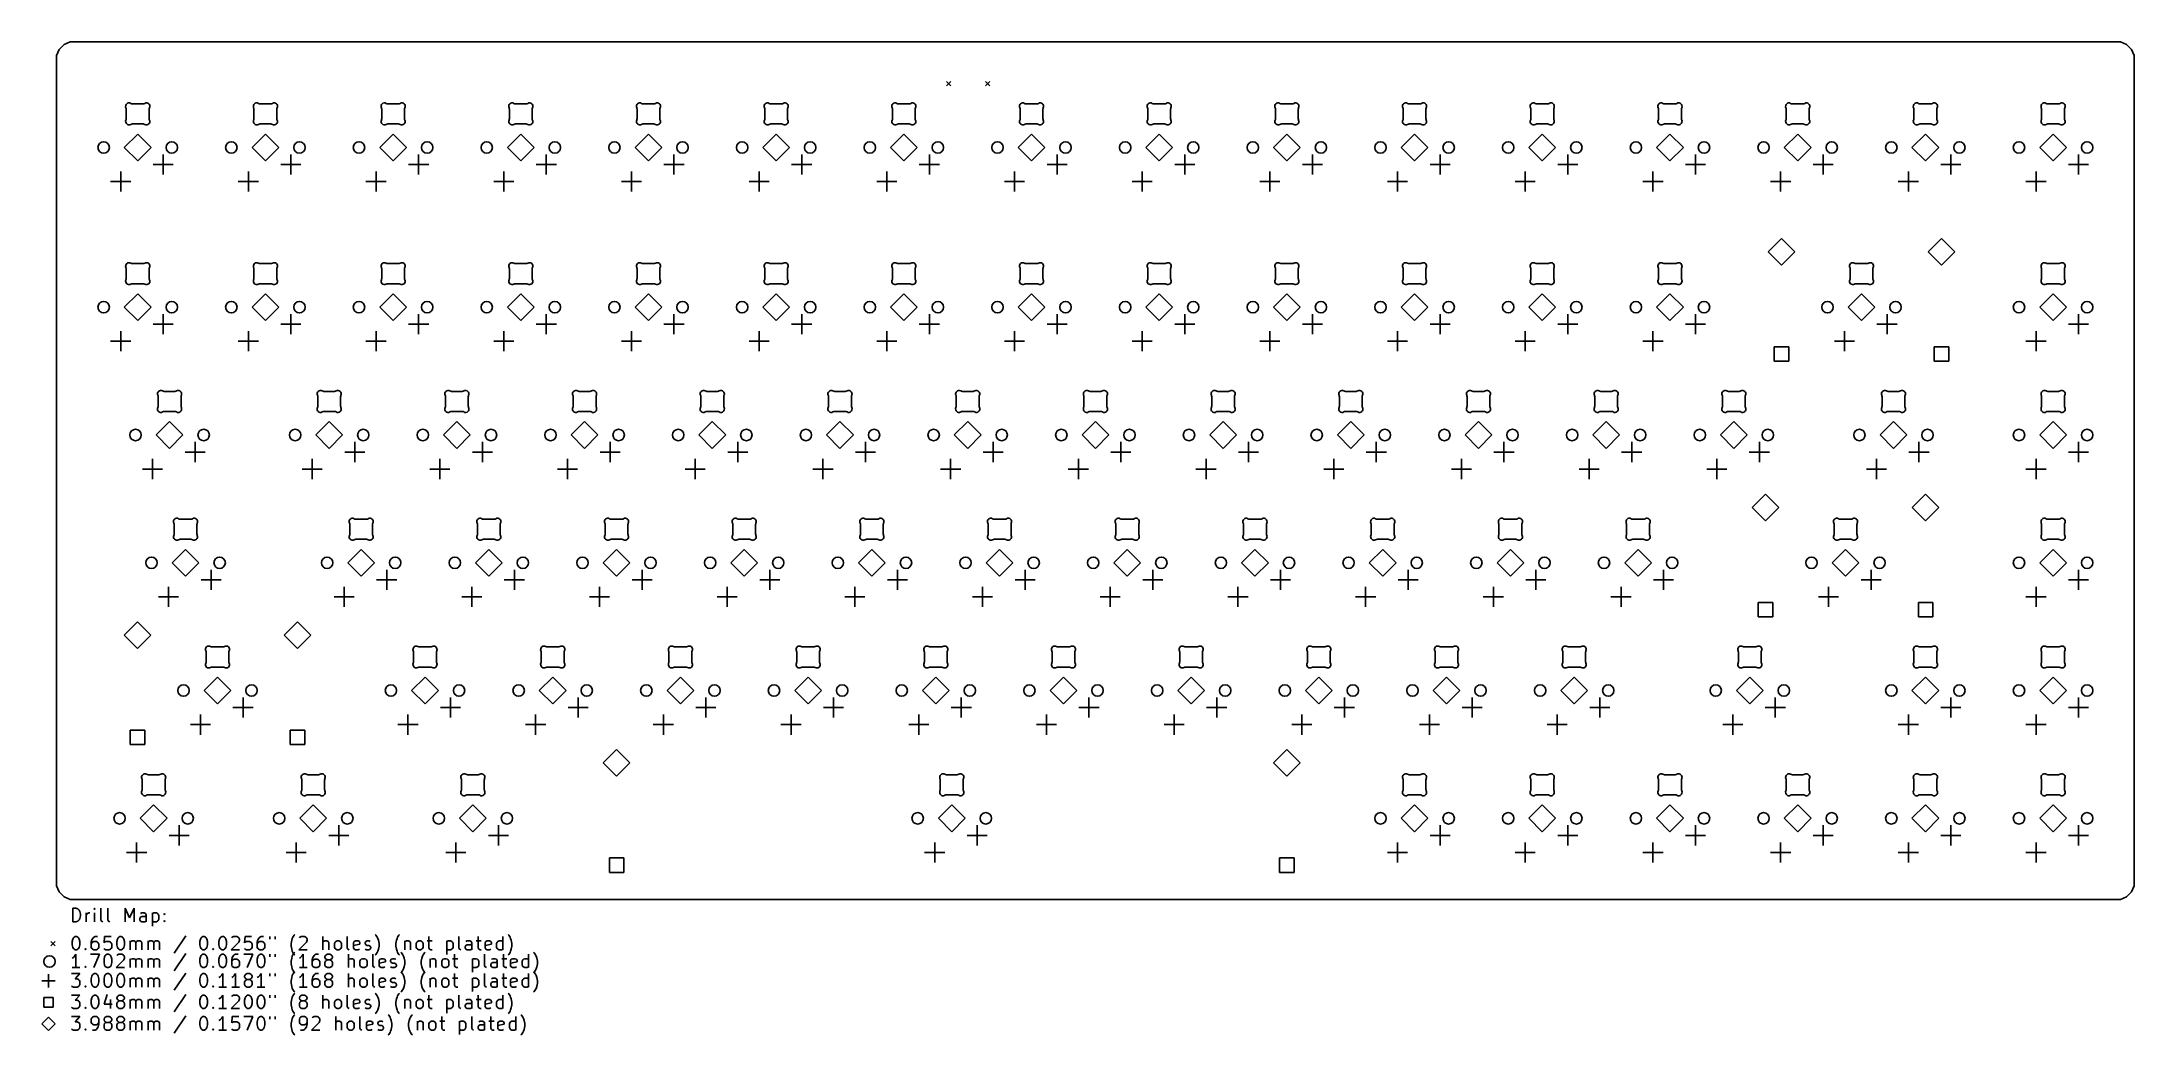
# Model space of a CAD drawing. Extents: x 44 to 356, y -203 to -54.
import ezdxf

# ---------------------------------------------------------------- set-up
doc = ezdxf.new("R2010")
doc.units = 0
doc.layers.add('BLACK', color=7, linetype='CONTINUOUS')

msp = doc.modelspace()

# ---------------------------------------------------------------- linework, layer by layer
at = {"layer": 'BLACK', "linetype": 'CONTINUOUS'}
for p, q in [((45.975, -56.546653), (46.355602, -55.627798)), ((46.355602, -55.627798), (47.102798, -54.880602)), ((47.102798, -54.880602), (48.021653, -54.5)), ((48.021653, -54.5), (353.878347, -54.5)), ((353.878347, -54.5), (354.797202, -54.880602)), ((354.797202, -54.880602), (355.544398, -55.627798)), ((355.544398, -55.627798), (355.925, -56.546653)), ((45.975, -180.303347), (45.975, -56.546653)), ((355.925, -56.546653), (355.925, -180.303347)), ((178.76, -60.4125), (179.41, -61.0625)), ((179.41, -60.4125), (178.76, -61.0625)), ((184.54, -60.4125), (185.19, -61.0625)), ((185.19, -60.4125), (184.54, -61.0625)), ((56.375001, -65.940343), (56.375001, -64.534659)), ((57.280548, -63.737501), (58.869452, -63.737501)), ((59.774999, -64.534659), (59.774999, -65.940343)), ((75.425001, -65.940343), (75.425001, -64.534659)), ((76.330548, -63.737501), (77.919452, -63.737501)), ((78.824999, -64.534659), (78.824999, -65.940343)), ((94.475001, -65.940343), (94.475001, -64.534659)), ((95.380548, -63.737501), (96.969452, -63.737501)), ((97.874999, -64.534659), (97.874999, -65.940343)), ((113.525001, -65.940343), (113.525001, -64.534659)), ((114.430548, -63.737501), (116.019452, -63.737501)), ((116.924999, -64.534659), (116.924999, -65.940343)), ((132.575001, -65.940343), (132.575001, -64.534659)), ((133.480548, -63.737501), (135.069452, -63.737501)), ((135.974999, -64.534659), (135.974999, -65.940343)), ((151.625001, -65.940343), (151.625001, -64.534659)), ((152.530548, -63.737501), (154.119452, -63.737501)), ((155.024999, -64.534659), (155.024999, -65.940343)), ((170.675001, -65.940343), (170.675001, -64.534659)), ((171.580548, -63.737501), (173.169452, -63.737501)), ((174.074999, -64.534659), (174.074999, -65.940343)), ((189.725001, -65.940343), (189.725001, -64.534659)), ((190.630548, -63.737501), (192.219452, -63.737501)), ((193.124999, -64.534659), (193.124999, -65.940343)), ((208.775001, -65.940343), (208.775001, -64.534659)), ((209.680548, -63.737501), (211.269452, -63.737501)), ((212.174999, -64.534659), (212.174999, -65.940343)), ((227.825001, -65.940343), (227.825001, -64.534659)), ((228.730548, -63.737501), (230.319452, -63.737501)), ((231.224999, -64.534659), (231.224999, -65.940343)), ((246.875001, -65.940343), (246.875001, -64.534659)), ((247.780548, -63.737501), (249.369452, -63.737501)), ((250.274999, -64.534659), (250.274999, -65.940343)), ((265.925001, -65.940343), (265.925001, -64.534659)), ((266.830548, -63.737501), (268.419452, -63.737501)), ((269.324999, -64.534659), (269.324999, -65.940343)), ((284.975001, -65.940343), (284.975001, -64.534659)), ((285.880548, -63.737501), (287.469452, -63.737501)), ((288.374999, -64.534659), (288.374999, -65.940343)), ((304.025001, -65.940343), (304.025001, -64.534659)), ((304.930548, -63.737501), (306.519452, -63.737501)), ((307.424999, -64.534659), (307.424999, -65.940343)), ((323.075001, -65.940343), (323.075001, -64.534659)), ((323.980548, -63.737501), (325.569452, -63.737501)), ((326.474999, -64.534659), (326.474999, -65.940343)), ((342.125001, -65.940343), (342.125001, -64.534659)), ((343.030548, -63.737501), (344.619452, -63.737501)), ((345.524999, -64.534659), (345.524999, -65.940343)), ((58.075, -68.2436), (56.0811, -70.2375)), ((58.869452, -66.7375), (57.280547, -66.7375)), ((60.0689, -70.2375), (58.075, -68.2436)), ((77.125, -68.2436), (75.1311, -70.2375)), ((77.919452, -66.7375), (76.330547, -66.7375)), ((79.1189, -70.2375), (77.125, -68.2436)), ((96.175, -68.2436), (94.1811, -70.2375)), ((96.969452, -66.7375), (95.380547, -66.7375)), ((98.1689, -70.2375), (96.175, -68.2436)), ((115.225, -68.2436), (113.2311, -70.2375)), ((116.019452, -66.7375), (114.430547, -66.7375)), ((117.2189, -70.2375), (115.225, -68.2436)), ((134.275, -68.2436), (132.2811, -70.2375)), ((135.069452, -66.7375), (133.480547, -66.7375)), ((136.2689, -70.2375), (134.275, -68.2436)), ((153.325, -68.2436), (151.3311, -70.2375)), ((154.119452, -66.7375), (152.530547, -66.7375)), ((155.3189, -70.2375), (153.325, -68.2436)), ((172.375, -68.2436), (170.3811, -70.2375)), ((173.169452, -66.7375), (171.580547, -66.7375)), ((174.3689, -70.2375), (172.375, -68.2436)), ((191.425, -68.2436), (189.4311, -70.2375)), ((192.219452, -66.7375), (190.630547, -66.7375)), ((193.4189, -70.2375), (191.425, -68.2436)), ((210.475, -68.2436), (208.4811, -70.2375)), ((211.269452, -66.7375), (209.680547, -66.7375)), ((212.4689, -70.2375), (210.475, -68.2436)), ((229.525, -68.2436), (227.5311, -70.2375)), ((230.319452, -66.7375), (228.730547, -66.7375)), ((231.5189, -70.2375), (229.525, -68.2436)), ((248.575, -68.2436), (246.5811, -70.2375)), ((249.369452, -66.7375), (247.780547, -66.7375)), ((250.5689, -70.2375), (248.575, -68.2436)), ((267.625, -68.2436), (265.6311, -70.2375)), ((268.419452, -66.7375), (266.830547, -66.7375)), ((269.6189, -70.2375), (267.625, -68.2436)), ((286.675, -68.2436), (284.6811, -70.2375)), ((287.469452, -66.7375), (285.880547, -66.7375)), ((288.6689, -70.2375), (286.675, -68.2436)), ((305.725, -68.2436), (303.7311, -70.2375)), ((306.519452, -66.7375), (304.930547, -66.7375)), ((307.7189, -70.2375), (305.725, -68.2436)), ((324.775, -68.2436), (322.7811, -70.2375)), ((325.569452, -66.7375), (323.980547, -66.7375)), ((326.7689, -70.2375), (324.775, -68.2436)), ((343.825, -68.2436), (341.8311, -70.2375)), ((344.619452, -66.7375), (343.030547, -66.7375)), ((345.8189, -70.2375), (343.825, -68.2436)), ((56.0811, -70.2375), (58.075, -72.2314)), ((58.075, -72.2314), (60.0689, -70.2375)), ((61.885, -71.2775), (61.885, -74.2775)), ((75.1311, -70.2375), (77.125, -72.2314)), ((77.125, -72.2314), (79.1189, -70.2375)), ((80.935, -71.2775), (80.935, -74.2775)), ((94.1811, -70.2375), (96.175, -72.2314)), ((96.175, -72.2314), (98.1689, -70.2375)), ((99.985, -71.2775), (99.985, -74.2775)), ((113.2311, -70.2375), (115.225, -72.2314)), ((115.225, -72.2314), (117.2189, -70.2375)), ((119.035, -71.2775), (119.035, -74.2775)), ((132.2811, -70.2375), (134.275, -72.2314)), ((134.275, -72.2314), (136.2689, -70.2375)), ((138.085, -71.2775), (138.085, -74.2775)), ((151.3311, -70.2375), (153.325, -72.2314)), ((153.325, -72.2314), (155.3189, -70.2375)), ((157.135, -71.2775), (157.135, -74.2775)), ((170.3811, -70.2375), (172.375, -72.2314)), ((172.375, -72.2314), (174.3689, -70.2375)), ((176.185, -71.2775), (176.185, -74.2775)), ((189.4311, -70.2375), (191.425, -72.2314)), ((191.425, -72.2314), (193.4189, -70.2375)), ((195.235, -71.2775), (195.235, -74.2775)), ((208.4811, -70.2375), (210.475, -72.2314)), ((210.475, -72.2314), (212.4689, -70.2375)), ((214.285, -71.2775), (214.285, -74.2775)), ((227.5311, -70.2375), (229.525, -72.2314)), ((229.525, -72.2314), (231.5189, -70.2375)), ((233.335, -71.2775), (233.335, -74.2775)), ((246.5811, -70.2375), (248.575, -72.2314)), ((248.575, -72.2314), (250.5689, -70.2375)), ((252.385, -71.2775), (252.385, -74.2775)), ((265.6311, -70.2375), (267.625, -72.2314)), ((267.625, -72.2314), (269.6189, -70.2375)), ((271.435, -71.2775), (271.435, -74.2775)), ((284.6811, -70.2375), (286.675, -72.2314)), ((286.675, -72.2314), (288.6689, -70.2375)), ((290.485, -71.2775), (290.485, -74.2775)), ((303.7311, -70.2375), (305.725, -72.2314)), ((305.725, -72.2314), (307.7189, -70.2375)), ((309.535, -71.2775), (309.535, -74.2775)), ((322.7811, -70.2375), (324.775, -72.2314)), ((324.775, -72.2314), (326.7689, -70.2375)), ((328.585, -71.2775), (328.585, -74.2775)), ((341.8311, -70.2375), (343.825, -72.2314)), ((343.825, -72.2314), (345.8189, -70.2375)), ((347.635, -71.2775), (347.635, -74.2775)), ((55.535, -73.8175), (55.535, -76.8175)), ((60.385, -72.7775), (63.385, -72.7775)), ((74.585, -73.8175), (74.585, -76.8175)), ((79.435, -72.7775), (82.435, -72.7775)), ((93.635, -73.8175), (93.635, -76.8175)), ((98.485, -72.7775), (101.485, -72.7775)), ((112.685, -73.8175), (112.685, -76.8175)), ((117.535, -72.7775), (120.535, -72.7775)), ((131.735, -73.8175), (131.735, -76.8175)), ((136.585, -72.7775), (139.585, -72.7775)), ((150.785, -73.8175), (150.785, -76.8175)), ((155.635, -72.7775), (158.635, -72.7775)), ((169.835, -73.8175), (169.835, -76.8175)), ((174.685, -72.7775), (177.685, -72.7775)), ((188.885, -73.8175), (188.885, -76.8175)), ((193.735, -72.7775), (196.735, -72.7775)), ((207.935, -73.8175), (207.935, -76.8175)), ((212.785, -72.7775), (215.785, -72.7775)), ((226.985, -73.8175), (226.985, -76.8175)), ((231.835, -72.7775), (234.835, -72.7775)), ((246.035, -73.8175), (246.035, -76.8175)), ((250.885, -72.7775), (253.885, -72.7775)), ((265.085, -73.8175), (265.085, -76.8175)), ((269.935, -72.7775), (272.935, -72.7775)), ((284.135, -73.8175), (284.135, -76.8175)), ((288.985, -72.7775), (291.985, -72.7775)), ((303.185, -73.8175), (303.185, -76.8175)), ((308.035, -72.7775), (311.035, -72.7775)), ((322.235, -73.8175), (322.235, -76.8175)), ((327.085, -72.7775), (330.085, -72.7775)), ((341.285, -73.8175), (341.285, -76.8175)), ((346.135, -72.7775), (349.135, -72.7775)), ((54.035, -75.3175), (57.035, -75.3175)), ((73.085, -75.3175), (76.085, -75.3175)), ((92.135, -75.3175), (95.135, -75.3175)), ((111.185, -75.3175), (114.185, -75.3175)), ((130.235, -75.3175), (133.235, -75.3175)), ((149.285, -75.3175), (152.285, -75.3175)), ((168.335, -75.3175), (171.335, -75.3175)), ((187.385, -75.3175), (190.385, -75.3175)), ((206.435, -75.3175), (209.435, -75.3175)), ((225.485, -75.3175), (228.485, -75.3175)), ((244.535, -75.3175), (247.535, -75.3175)), ((263.585, -75.3175), (266.585, -75.3175)), ((282.635, -75.3175), (285.635, -75.3175)), ((301.685, -75.3175), (304.685, -75.3175)), ((320.735, -75.3175), (323.735, -75.3175)), ((339.785, -75.3175), (342.785, -75.3175)), ((303.312, -83.8011), (301.3181, -85.795)), ((305.3059, -85.795), (303.312, -83.8011)), ((327.188, -83.8011), (325.1941, -85.795)), ((329.1819, -85.795), (327.188, -83.8011)), ((301.3181, -85.795), (303.312, -87.7889)), ((303.312, -87.7889), (305.3059, -85.795)), ((325.1941, -85.795), (327.188, -87.7889)), ((327.188, -87.7889), (329.1819, -85.795)), ((56.375001, -89.752843), (56.375001, -88.347159)), ((57.280548, -87.550001), (58.869452, -87.550001)), ((59.774999, -88.347159), (59.774999, -89.752843)), ((75.425001, -89.752843), (75.425001, -88.347159)), ((76.330548, -87.550001), (77.919452, -87.550001)), ((78.824999, -88.347159), (78.824999, -89.752843)), ((94.475001, -89.752843), (94.475001, -88.347159)), ((95.380548, -87.550001), (96.969452, -87.550001)), ((97.874999, -88.347159), (97.874999, -89.752843)), ((113.525001, -89.752843), (113.525001, -88.347159)), ((114.430548, -87.550001), (116.019452, -87.550001)), ((116.924999, -88.347159), (116.924999, -89.752843)), ((132.575001, -89.752843), (132.575001, -88.347159)), ((133.480548, -87.550001), (135.069452, -87.550001)), ((135.974999, -88.347159), (135.974999, -89.752843)), ((151.625001, -89.752843), (151.625001, -88.347159)), ((152.530548, -87.550001), (154.119452, -87.550001)), ((155.024999, -88.347159), (155.024999, -89.752843)), ((170.675001, -89.752843), (170.675001, -88.347159)), ((171.580548, -87.550001), (173.169452, -87.550001)), ((174.074999, -88.347159), (174.074999, -89.752843)), ((189.725001, -89.752843), (189.725001, -88.347159)), ((190.630548, -87.550001), (192.219452, -87.550001)), ((193.124999, -88.347159), (193.124999, -89.752843)), ((208.775001, -89.752843), (208.775001, -88.347159)), ((209.680548, -87.550001), (211.269452, -87.550001)), ((212.174999, -88.347159), (212.174999, -89.752843)), ((227.825001, -89.752843), (227.825001, -88.347159)), ((228.730548, -87.550001), (230.319452, -87.550001)), ((231.224999, -88.347159), (231.224999, -89.752843)), ((246.875001, -89.752843), (246.875001, -88.347159)), ((247.780548, -87.550001), (249.369452, -87.550001)), ((250.274999, -88.347159), (250.274999, -89.752843)), ((265.925001, -89.752843), (265.925001, -88.347159)), ((266.830548, -87.550001), (268.419452, -87.550001)), ((269.324999, -88.347159), (269.324999, -89.752843)), ((284.975001, -89.752843), (284.975001, -88.347159)), ((285.880548, -87.550001), (287.469452, -87.550001)), ((288.374999, -88.347159), (288.374999, -89.752843)), ((313.550001, -89.752843), (313.550001, -88.347159)), ((314.455548, -87.550001), (316.044452, -87.550001)), ((316.949999, -88.347159), (316.949999, -89.752843)), ((342.125001, -89.752843), (342.125001, -88.347159)), ((343.030548, -87.550001), (344.619452, -87.550001)), ((345.524999, -88.347159), (345.524999, -89.752843)), ((58.075, -92.0561), (56.0811, -94.05)), ((58.869452, -90.55), (57.280547, -90.55)), ((60.0689, -94.05), (58.075, -92.0561)), ((77.125, -92.0561), (75.1311, -94.05)), ((77.919452, -90.55), (76.330547, -90.55)), ((79.1189, -94.05), (77.125, -92.0561)), ((96.175, -92.0561), (94.1811, -94.05)), ((96.969452, -90.55), (95.380547, -90.55)), ((98.1689, -94.05), (96.175, -92.0561)), ((115.225, -92.0561), (113.2311, -94.05)), ((116.019452, -90.55), (114.430547, -90.55)), ((117.2189, -94.05), (115.225, -92.0561)), ((134.275, -92.0561), (132.2811, -94.05)), ((135.069452, -90.55), (133.480547, -90.55)), ((136.2689, -94.05), (134.275, -92.0561)), ((153.325, -92.0561), (151.3311, -94.05)), ((154.119452, -90.55), (152.530547, -90.55)), ((155.3189, -94.05), (153.325, -92.0561)), ((172.375, -92.0561), (170.3811, -94.05)), ((173.169452, -90.55), (171.580547, -90.55)), ((174.3689, -94.05), (172.375, -92.0561)), ((191.425, -92.0561), (189.4311, -94.05)), ((192.219452, -90.55), (190.630547, -90.55)), ((193.4189, -94.05), (191.425, -92.0561)), ((210.475, -92.0561), (208.4811, -94.05)), ((211.269452, -90.55), (209.680547, -90.55)), ((212.4689, -94.05), (210.475, -92.0561)), ((229.525, -92.0561), (227.5311, -94.05)), ((230.319452, -90.55), (228.730547, -90.55)), ((231.5189, -94.05), (229.525, -92.0561)), ((248.575, -92.0561), (246.5811, -94.05)), ((249.369452, -90.55), (247.780547, -90.55)), ((250.5689, -94.05), (248.575, -92.0561)), ((267.625, -92.0561), (265.6311, -94.05)), ((268.419452, -90.55), (266.830547, -90.55)), ((269.6189, -94.05), (267.625, -92.0561)), ((286.675, -92.0561), (284.6811, -94.05)), ((287.469452, -90.55), (285.880547, -90.55)), ((288.6689, -94.05), (286.675, -92.0561)), ((315.25, -92.0561), (313.2561, -94.05)), ((316.044452, -90.55), (314.455547, -90.55)), ((317.2439, -94.05), (315.25, -92.0561)), ((343.825, -92.0561), (341.8311, -94.05)), ((344.619452, -90.55), (343.030547, -90.55)), ((345.8189, -94.05), (343.825, -92.0561)), ((56.0811, -94.05), (58.075, -96.0439)), ((58.075, -96.0439), (60.0689, -94.05)), ((60.385, -96.59), (63.385, -96.59)), ((61.885, -95.09), (61.885, -98.09)), ((75.1311, -94.05), (77.125, -96.0439)), ((77.125, -96.0439), (79.1189, -94.05)), ((79.435, -96.59), (82.435, -96.59)), ((80.935, -95.09), (80.935, -98.09)), ((94.1811, -94.05), (96.175, -96.0439)), ((96.175, -96.0439), (98.1689, -94.05)), ((98.485, -96.59), (101.485, -96.59)), ((99.985, -95.09), (99.985, -98.09)), ((113.2311, -94.05), (115.225, -96.0439)), ((115.225, -96.0439), (117.2189, -94.05)), ((117.535, -96.59), (120.535, -96.59)), ((119.035, -95.09), (119.035, -98.09)), ((132.2811, -94.05), (134.275, -96.0439)), ((134.275, -96.0439), (136.2689, -94.05)), ((136.585, -96.59), (139.585, -96.59)), ((138.085, -95.09), (138.085, -98.09)), ((151.3311, -94.05), (153.325, -96.0439)), ((153.325, -96.0439), (155.3189, -94.05)), ((155.635, -96.59), (158.635, -96.59)), ((157.135, -95.09), (157.135, -98.09)), ((170.3811, -94.05), (172.375, -96.0439)), ((172.375, -96.0439), (174.3689, -94.05)), ((174.685, -96.59), (177.685, -96.59)), ((176.185, -95.09), (176.185, -98.09)), ((189.4311, -94.05), (191.425, -96.0439)), ((191.425, -96.0439), (193.4189, -94.05)), ((193.735, -96.59), (196.735, -96.59)), ((195.235, -95.09), (195.235, -98.09)), ((208.4811, -94.05), (210.475, -96.0439)), ((210.475, -96.0439), (212.4689, -94.05)), ((212.785, -96.59), (215.785, -96.59)), ((214.285, -95.09), (214.285, -98.09)), ((227.5311, -94.05), (229.525, -96.0439)), ((229.525, -96.0439), (231.5189, -94.05)), ((231.835, -96.59), (234.835, -96.59)), ((233.335, -95.09), (233.335, -98.09)), ((246.5811, -94.05), (248.575, -96.0439)), ((248.575, -96.0439), (250.5689, -94.05)), ((250.885, -96.59), (253.885, -96.59)), ((252.385, -95.09), (252.385, -98.09)), ((265.6311, -94.05), (267.625, -96.0439)), ((267.625, -96.0439), (269.6189, -94.05)), ((269.935, -96.59), (272.935, -96.59)), ((271.435, -95.09), (271.435, -98.09)), ((284.6811, -94.05), (286.675, -96.0439)), ((286.675, -96.0439), (288.6689, -94.05)), ((288.985, -96.59), (291.985, -96.59)), ((290.485, -95.09), (290.485, -98.09)), ((313.2561, -94.05), (315.25, -96.0439)), ((315.25, -96.0439), (317.2439, -94.05)), ((317.56, -96.59), (320.56, -96.59)), ((319.06, -95.09), (319.06, -98.09)), ((341.8311, -94.05), (343.825, -96.0439)), ((343.825, -96.0439), (345.8189, -94.05)), ((346.135, -96.59), (349.135, -96.59)), ((347.635, -95.09), (347.635, -98.09)), ((54.035, -99.13), (57.035, -99.13)), ((55.535, -97.63), (55.535, -100.63)), ((73.085, -99.13), (76.085, -99.13)), ((74.585, -97.63), (74.585, -100.63)), ((92.135, -99.13), (95.135, -99.13)), ((93.635, -97.63), (93.635, -100.63)), ((111.185, -99.13), (114.185, -99.13)), ((112.685, -97.63), (112.685, -100.63)), ((130.235, -99.13), (133.235, -99.13)), ((131.735, -97.63), (131.735, -100.63)), ((149.285, -99.13), (152.285, -99.13)), ((150.785, -97.63), (150.785, -100.63)), ((168.335, -99.13), (171.335, -99.13)), ((169.835, -97.63), (169.835, -100.63)), ((187.385, -99.13), (190.385, -99.13)), ((188.885, -97.63), (188.885, -100.63)), ((206.435, -99.13), (209.435, -99.13)), ((207.935, -97.63), (207.935, -100.63)), ((225.485, -99.13), (228.485, -99.13)), ((226.985, -97.63), (226.985, -100.63)), ((244.535, -99.13), (247.535, -99.13)), ((246.035, -97.63), (246.035, -100.63)), ((263.585, -99.13), (266.585, -99.13)), ((265.085, -97.63), (265.085, -100.63)), ((282.635, -99.13), (285.635, -99.13)), ((284.135, -97.63), (284.135, -100.63)), ((311.21, -99.13), (314.21, -99.13)), ((312.71, -97.63), (312.71, -100.63)), ((339.785, -99.13), (342.785, -99.13)), ((341.285, -97.63), (341.285, -100.63)), ((304.389641, -99.957359), (302.234359, -99.957359)), ((302.234359, -99.957359), (302.234359, -102.112641)), ((302.234359, -102.112641), (304.389641, -102.112641)), ((304.389641, -102.112641), (304.389641, -99.957359)), ((328.265641, -99.957359), (326.110359, -99.957359)), ((326.110359, -99.957359), (326.110359, -102.112641)), ((326.110359, -102.112641), (328.265641, -102.112641)), ((328.265641, -102.112641), (328.265641, -99.957359)), ((61.137501, -108.802843), (61.137501, -107.397159)), ((62.043048, -106.600001), (63.631952, -106.600001)), ((64.537499, -107.397159), (64.537499, -108.802843)), ((84.950001, -108.802843), (84.950001, -107.397159)), ((85.855548, -106.600001), (87.444452, -106.600001)), ((88.349999, -107.397159), (88.349999, -108.802843)), ((104.000001, -108.802843), (104.000001, -107.397159)), ((104.905548, -106.600001), (106.494452, -106.600001)), ((107.399999, -107.397159), (107.399999, -108.802843)), ((123.050001, -108.802843), (123.050001, -107.397159)), ((123.955548, -106.600001), (125.544452, -106.600001)), ((126.449999, -107.397159), (126.449999, -108.802843)), ((142.100001, -108.802843), (142.100001, -107.397159)), ((143.005548, -106.600001), (144.594452, -106.600001)), ((145.499999, -107.397159), (145.499999, -108.802843)), ((161.150001, -108.802843), (161.150001, -107.397159)), ((162.055548, -106.600001), (163.644452, -106.600001)), ((164.549999, -107.397159), (164.549999, -108.802843)), ((180.200001, -108.802843), (180.200001, -107.397159)), ((181.105548, -106.600001), (182.694452, -106.600001)), ((183.599999, -107.397159), (183.599999, -108.802843)), ((199.250001, -108.802843), (199.250001, -107.397159)), ((200.155548, -106.600001), (201.744452, -106.600001)), ((202.649999, -107.397159), (202.649999, -108.802843)), ((218.300001, -108.802843), (218.300001, -107.397159)), ((219.205548, -106.600001), (220.794452, -106.600001)), ((221.699999, -107.397159), (221.699999, -108.802843)), ((237.350001, -108.802843), (237.350001, -107.397159)), ((238.255548, -106.600001), (239.844452, -106.600001)), ((240.749999, -107.397159), (240.749999, -108.802843)), ((256.400001, -108.802843), (256.400001, -107.397159)), ((257.305548, -106.600001), (258.894452, -106.600001)), ((259.799999, -107.397159), (259.799999, -108.802843)), ((275.450001, -108.802843), (275.450001, -107.397159)), ((276.355548, -106.600001), (277.944452, -106.600001)), ((278.849999, -107.397159), (278.849999, -108.802843)), ((294.500001, -108.802843), (294.500001, -107.397159)), ((295.405548, -106.600001), (296.994452, -106.600001)), ((297.899999, -107.397159), (297.899999, -108.802843)), ((318.312501, -108.802843), (318.312501, -107.397159)), ((319.218048, -106.600001), (320.806952, -106.600001)), ((321.712499, -107.397159), (321.712499, -108.802843)), ((342.125001, -108.802843), (342.125001, -107.397159)), ((343.030548, -106.600001), (344.619452, -106.600001)), ((345.524999, -107.397159), (345.524999, -108.802843)), ((62.8375, -111.1061), (60.8436, -113.1)), ((63.631952, -109.6), (62.043047, -109.6)), ((64.8314, -113.1), (62.8375, -111.1061)), ((86.65, -111.1061), (84.6561, -113.1)), ((87.444452, -109.6), (85.855547, -109.6)), ((88.6439, -113.1), (86.65, -111.1061)), ((105.7, -111.1061), (103.7061, -113.1)), ((106.494452, -109.6), (104.905547, -109.6)), ((107.6939, -113.1), (105.7, -111.1061)), ((124.75, -111.1061), (122.7561, -113.1)), ((125.544452, -109.6), (123.955547, -109.6)), ((126.7439, -113.1), (124.75, -111.1061)), ((143.8, -111.1061), (141.8061, -113.1)), ((144.594452, -109.6), (143.005547, -109.6)), ((145.7939, -113.1), (143.8, -111.1061)), ((162.85, -111.1061), (160.8561, -113.1)), ((163.644452, -109.6), (162.055547, -109.6)), ((164.8439, -113.1), (162.85, -111.1061)), ((181.9, -111.1061), (179.9061, -113.1)), ((182.694452, -109.6), (181.105547, -109.6)), ((183.8939, -113.1), (181.9, -111.1061)), ((200.95, -111.1061), (198.9561, -113.1)), ((201.744452, -109.6), (200.155547, -109.6)), ((202.9439, -113.1), (200.95, -111.1061)), ((220, -111.1061), (218.0061, -113.1)), ((220.794452, -109.6), (219.205547, -109.6)), ((221.9939, -113.1), (220, -111.1061)), ((239.05, -111.1061), (237.0561, -113.1)), ((239.844452, -109.6), (238.255547, -109.6)), ((241.0439, -113.1), (239.05, -111.1061)), ((258.1, -111.1061), (256.1061, -113.1)), ((258.894452, -109.6), (257.305547, -109.6)), ((260.0939, -113.1), (258.1, -111.1061)), ((277.15, -111.1061), (275.1561, -113.1)), ((277.944452, -109.6), (276.355547, -109.6)), ((279.1439, -113.1), (277.15, -111.1061)), ((296.2, -111.1061), (294.2061, -113.1)), ((296.994452, -109.6), (295.405547, -109.6)), ((298.1939, -113.1), (296.2, -111.1061)), ((320.0125, -111.1061), (318.0186, -113.1)), ((320.806952, -109.6), (319.218047, -109.6)), ((322.0064, -113.1), (320.0125, -111.1061)), ((343.825, -111.1061), (341.8311, -113.1)), ((344.619452, -109.6), (343.030547, -109.6)), ((345.8189, -113.1), (343.825, -111.1061)), ((60.8436, -113.1), (62.8375, -115.0939)), ((62.8375, -115.0939), (64.8314, -113.1)), ((66.6475, -114.14), (66.6475, -117.14)), ((84.6561, -113.1), (86.65, -115.0939)), ((86.65, -115.0939), (88.6439, -113.1)), ((90.46, -114.14), (90.46, -117.14)), ((103.7061, -113.1), (105.7, -115.0939)), ((105.7, -115.0939), (107.6939, -113.1)), ((109.51, -114.14), (109.51, -117.14)), ((122.7561, -113.1), (124.75, -115.0939)), ((124.75, -115.0939), (126.7439, -113.1)), ((128.56, -114.14), (128.56, -117.14)), ((141.8061, -113.1), (143.8, -115.0939)), ((143.8, -115.0939), (145.7939, -113.1)), ((147.61, -114.14), (147.61, -117.14)), ((160.8561, -113.1), (162.85, -115.0939)), ((162.85, -115.0939), (164.8439, -113.1)), ((166.66, -114.14), (166.66, -117.14)), ((179.9061, -113.1), (181.9, -115.0939)), ((181.9, -115.0939), (183.8939, -113.1)), ((185.71, -114.14), (185.71, -117.14)), ((198.9561, -113.1), (200.95, -115.0939)), ((200.95, -115.0939), (202.9439, -113.1)), ((204.76, -114.14), (204.76, -117.14)), ((218.0061, -113.1), (220, -115.0939)), ((220, -115.0939), (221.9939, -113.1)), ((223.81, -114.14), (223.81, -117.14)), ((237.0561, -113.1), (239.05, -115.0939)), ((239.05, -115.0939), (241.0439, -113.1)), ((242.86, -114.14), (242.86, -117.14)), ((256.1061, -113.1), (258.1, -115.0939)), ((258.1, -115.0939), (260.0939, -113.1)), ((261.91, -114.14), (261.91, -117.14)), ((275.1561, -113.1), (277.15, -115.0939)), ((277.15, -115.0939), (279.1439, -113.1)), ((280.96, -114.14), (280.96, -117.14)), ((294.2061, -113.1), (296.2, -115.0939)), ((296.2, -115.0939), (298.1939, -113.1)), ((300.01, -114.14), (300.01, -117.14)), ((318.0186, -113.1), (320.0125, -115.0939)), ((320.0125, -115.0939), (322.0064, -113.1)), ((323.8225, -114.14), (323.8225, -117.14)), ((341.8311, -113.1), (343.825, -115.0939)), ((343.825, -115.0939), (345.8189, -113.1)), ((347.635, -114.14), (347.635, -117.14)), ((58.7975, -118.18), (61.7975, -118.18)), ((60.2975, -116.68), (60.2975, -119.68)), ((65.1475, -115.64), (68.1475, -115.64)), ((82.61, -118.18), (85.61, -118.18)), ((84.11, -116.68), (84.11, -119.68)), ((88.96, -115.64), (91.96, -115.64)), ((101.66, -118.18), (104.66, -118.18)), ((103.16, -116.68), (103.16, -119.68)), ((108.01, -115.64), (111.01, -115.64)), ((120.71, -118.18), (123.71, -118.18)), ((122.21, -116.68), (122.21, -119.68)), ((127.06, -115.64), (130.06, -115.64)), ((139.76, -118.18), (142.76, -118.18)), ((141.26, -116.68), (141.26, -119.68)), ((146.11, -115.64), (149.11, -115.64)), ((158.81, -118.18), (161.81, -118.18)), ((160.31, -116.68), (160.31, -119.68)), ((165.16, -115.64), (168.16, -115.64)), ((177.86, -118.18), (180.86, -118.18)), ((179.36, -116.68), (179.36, -119.68)), ((184.21, -115.64), (187.21, -115.64)), ((196.91, -118.18), (199.91, -118.18)), ((198.41, -116.68), (198.41, -119.68)), ((203.26, -115.64), (206.26, -115.64)), ((215.96, -118.18), (218.96, -118.18)), ((217.46, -116.68), (217.46, -119.68)), ((222.31, -115.64), (225.31, -115.64)), ((235.01, -118.18), (238.01, -118.18)), ((236.51, -116.68), (236.51, -119.68)), ((241.36, -115.64), (244.36, -115.64)), ((254.06, -118.18), (257.06, -118.18)), ((255.56, -116.68), (255.56, -119.68)), ((260.41, -115.64), (263.41, -115.64)), ((273.11, -118.18), (276.11, -118.18)), ((274.61, -116.68), (274.61, -119.68)), ((279.46, -115.64), (282.46, -115.64)), ((292.16, -118.18), (295.16, -118.18)), ((293.66, -116.68), (293.66, -119.68)), ((298.51, -115.64), (301.51, -115.64)), ((315.9725, -118.18), (318.9725, -118.18)), ((317.4725, -116.68), (317.4725, -119.68)), ((322.3225, -115.64), (325.3225, -115.64)), ((339.785, -118.18), (342.785, -118.18)), ((341.285, -116.68), (341.285, -119.68)), ((346.135, -115.64), (349.135, -115.64)), ((300.93075, -121.9011), (298.93685, -123.895)), ((298.93685, -123.895), (300.93075, -125.8889)), ((302.92465, -123.895), (300.93075, -121.9011)), ((300.93075, -125.8889), (302.92465, -123.895)), ((324.80675, -121.9011), (322.81285, -123.895)), ((322.81285, -123.895), (324.80675, -125.8889)), ((326.80065, -123.895), (324.80675, -121.9011)), ((324.80675, -125.8889), (326.80065, -123.895)), ((63.518751, -127.852843), (63.518751, -126.447159)), ((64.424298, -125.650001), (66.013202, -125.650001)), ((66.918749, -126.447159), (66.918749, -127.852843)), ((89.712501, -127.852843), (89.712501, -126.447159)), ((90.618048, -125.650001), (92.206952, -125.650001)), ((93.112499, -126.447159), (93.112499, -127.852843)), ((108.762501, -127.852843), (108.762501, -126.447159)), ((109.668048, -125.650001), (111.256952, -125.650001)), ((112.162499, -126.447159), (112.162499, -127.852843)), ((127.812501, -127.852843), (127.812501, -126.447159)), ((128.718048, -125.650001), (130.306952, -125.650001)), ((131.212499, -126.447159), (131.212499, -127.852843)), ((146.862501, -127.852843), (146.862501, -126.447159)), ((147.768048, -125.650001), (149.356952, -125.650001)), ((150.262499, -126.447159), (150.262499, -127.852843)), ((165.912501, -127.852843), (165.912501, -126.447159)), ((166.818048, -125.650001), (168.406952, -125.650001)), ((169.312499, -126.447159), (169.312499, -127.852843)), ((184.962501, -127.852843), (184.962501, -126.447159)), ((185.868048, -125.650001), (187.456952, -125.650001)), ((188.362499, -126.447159), (188.362499, -127.852843)), ((204.012501, -127.852843), (204.012501, -126.447159)), ((204.918048, -125.650001), (206.506952, -125.650001)), ((207.412499, -126.447159), (207.412499, -127.852843)), ((223.062501, -127.852843), (223.062501, -126.447159)), ((223.968048, -125.650001), (225.556952, -125.650001)), ((226.462499, -126.447159), (226.462499, -127.852843)), ((242.112501, -127.852843), (242.112501, -126.447159)), ((243.018048, -125.650001), (244.606952, -125.650001)), ((245.512499, -126.447159), (245.512499, -127.852843)), ((261.162501, -127.852843), (261.162501, -126.447159)), ((262.068048, -125.650001), (263.656952, -125.650001)), ((264.562499, -126.447159), (264.562499, -127.852843)), ((280.212501, -127.852843), (280.212501, -126.447159)), ((281.118048, -125.650001), (282.706952, -125.650001)), ((283.612499, -126.447159), (283.612499, -127.852843)), ((311.168751, -127.852843), (311.168751, -126.447159)), ((312.074298, -125.650001), (313.663202, -125.650001)), ((314.568749, -126.447159), (314.568749, -127.852843)), ((342.125001, -127.852843), (342.125001, -126.447159)), ((343.030548, -125.650001), (344.619452, -125.650001)), ((345.524999, -126.447159), (345.524999, -127.852843)), ((65.21875, -130.1561), (63.22485, -132.15)), ((66.013202, -128.65), (64.424297, -128.65)), ((67.21265, -132.15), (65.21875, -130.1561)), ((91.4125, -130.1561), (89.4186, -132.15)), ((92.206952, -128.65), (90.618047, -128.65)), ((93.4064, -132.15), (91.4125, -130.1561)), ((110.4625, -130.1561), (108.4686, -132.15)), ((111.256952, -128.65), (109.668047, -128.65)), ((112.4564, -132.15), (110.4625, -130.1561)), ((129.5125, -130.1561), (127.5186, -132.15)), ((130.306952, -128.65), (128.718047, -128.65)), ((131.5064, -132.15), (129.5125, -130.1561)), ((148.5625, -130.1561), (146.5686, -132.15)), ((149.356952, -128.65), (147.768047, -128.65)), ((150.5564, -132.15), (148.5625, -130.1561)), ((167.6125, -130.1561), (165.6186, -132.15)), ((168.406952, -128.65), (166.818047, -128.65)), ((169.6064, -132.15), (167.6125, -130.1561)), ((186.6625, -130.1561), (184.6686, -132.15)), ((187.456952, -128.65), (185.868047, -128.65)), ((188.6564, -132.15), (186.6625, -130.1561)), ((205.7125, -130.1561), (203.7186, -132.15)), ((206.506952, -128.65), (204.918047, -128.65)), ((207.7064, -132.15), (205.7125, -130.1561)), ((224.7625, -130.1561), (222.7686, -132.15)), ((225.556952, -128.65), (223.968047, -128.65)), ((226.7564, -132.15), (224.7625, -130.1561)), ((243.8125, -130.1561), (241.8186, -132.15)), ((244.606952, -128.65), (243.018047, -128.65)), ((245.8064, -132.15), (243.8125, -130.1561)), ((262.8625, -130.1561), (260.8686, -132.15)), ((263.656952, -128.65), (262.068047, -128.65)), ((264.8564, -132.15), (262.8625, -130.1561)), ((281.9125, -130.1561), (279.9186, -132.15)), ((282.706952, -128.65), (281.118047, -128.65)), ((283.9064, -132.15), (281.9125, -130.1561)), ((312.86875, -130.1561), (310.87485, -132.15)), ((313.663202, -128.65), (312.074297, -128.65)), ((314.86265, -132.15), (312.86875, -130.1561)), ((343.825, -130.1561), (341.8311, -132.15)), ((344.619452, -128.65), (343.030547, -128.65)), ((345.8189, -132.15), (343.825, -130.1561)), ((63.22485, -132.15), (65.21875, -134.1439)), ((65.21875, -134.1439), (67.21265, -132.15)), ((69.02875, -133.19), (69.02875, -136.19)), ((89.4186, -132.15), (91.4125, -134.1439)), ((91.4125, -134.1439), (93.4064, -132.15)), ((95.2225, -133.19), (95.2225, -136.19)), ((108.4686, -132.15), (110.4625, -134.1439)), ((110.4625, -134.1439), (112.4564, -132.15)), ((114.2725, -133.19), (114.2725, -136.19)), ((127.5186, -132.15), (129.5125, -134.1439)), ((129.5125, -134.1439), (131.5064, -132.15)), ((133.3225, -133.19), (133.3225, -136.19)), ((146.5686, -132.15), (148.5625, -134.1439)), ((148.5625, -134.1439), (150.5564, -132.15)), ((152.3725, -133.19), (152.3725, -136.19)), ((165.6186, -132.15), (167.6125, -134.1439)), ((167.6125, -134.1439), (169.6064, -132.15)), ((171.4225, -133.19), (171.4225, -136.19)), ((184.6686, -132.15), (186.6625, -134.1439)), ((186.6625, -134.1439), (188.6564, -132.15)), ((190.4725, -133.19), (190.4725, -136.19)), ((203.7186, -132.15), (205.7125, -134.1439)), ((205.7125, -134.1439), (207.7064, -132.15)), ((209.5225, -133.19), (209.5225, -136.19)), ((222.7686, -132.15), (224.7625, -134.1439)), ((224.7625, -134.1439), (226.7564, -132.15)), ((228.5725, -133.19), (228.5725, -136.19)), ((241.8186, -132.15), (243.8125, -134.1439)), ((243.8125, -134.1439), (245.8064, -132.15)), ((247.6225, -133.19), (247.6225, -136.19)), ((260.8686, -132.15), (262.8625, -134.1439)), ((262.8625, -134.1439), (264.8564, -132.15)), ((266.6725, -133.19), (266.6725, -136.19)), ((279.9186, -132.15), (281.9125, -134.1439)), ((281.9125, -134.1439), (283.9064, -132.15)), ((285.7225, -133.19), (285.7225, -136.19)), ((310.87485, -132.15), (312.86875, -134.1439)), ((312.86875, -134.1439), (314.86265, -132.15)), ((316.67875, -133.19), (316.67875, -136.19)), ((341.8311, -132.15), (343.825, -134.1439)), ((343.825, -134.1439), (345.8189, -132.15)), ((347.635, -133.19), (347.635, -136.19)), ((61.17875, -137.23), (64.17875, -137.23)), ((62.67875, -135.73), (62.67875, -138.73)), ((67.52875, -134.69), (70.52875, -134.69)), ((87.3725, -137.23), (90.3725, -137.23)), ((88.8725, -135.73), (88.8725, -138.73)), ((93.7225, -134.69), (96.7225, -134.69)), ((106.4225, -137.23), (109.4225, -137.23)), ((107.9225, -135.73), (107.9225, -138.73)), ((112.7725, -134.69), (115.7725, -134.69)), ((125.4725, -137.23), (128.4725, -137.23)), ((126.9725, -135.73), (126.9725, -138.73)), ((131.8225, -134.69), (134.8225, -134.69)), ((144.5225, -137.23), (147.5225, -137.23)), ((146.0225, -135.73), (146.0225, -138.73)), ((150.8725, -134.69), (153.8725, -134.69)), ((163.5725, -137.23), (166.5725, -137.23)), ((165.0725, -135.73), (165.0725, -138.73)), ((169.9225, -134.69), (172.9225, -134.69)), ((182.6225, -137.23), (185.6225, -137.23)), ((184.1225, -135.73), (184.1225, -138.73)), ((188.9725, -134.69), (191.9725, -134.69)), ((201.6725, -137.23), (204.6725, -137.23)), ((203.1725, -135.73), (203.1725, -138.73)), ((208.0225, -134.69), (211.0225, -134.69)), ((220.7225, -137.23), (223.7225, -137.23)), ((222.2225, -135.73), (222.2225, -138.73)), ((227.0725, -134.69), (230.0725, -134.69)), ((239.7725, -137.23), (242.7725, -137.23)), ((241.2725, -135.73), (241.2725, -138.73)), ((246.1225, -134.69), (249.1225, -134.69)), ((258.8225, -137.23), (261.8225, -137.23)), ((260.3225, -135.73), (260.3225, -138.73)), ((265.1725, -134.69), (268.1725, -134.69)), ((277.8725, -137.23), (280.8725, -137.23)), ((279.3725, -135.73), (279.3725, -138.73)), ((284.2225, -134.69), (287.2225, -134.69)), ((308.82875, -137.23), (311.82875, -137.23)), ((310.32875, -135.73), (310.32875, -138.73)), ((315.17875, -134.69), (318.17875, -134.69)), ((339.785, -137.23), (342.785, -137.23)), ((341.285, -135.73), (341.285, -138.73)), ((346.135, -134.69), (349.135, -134.69)), ((302.008391, -138.057359), (299.853109, -138.057359)), ((299.853109, -138.057359), (299.853109, -140.212641)), ((299.853109, -140.212641), (302.008391, -140.212641)), ((302.008391, -140.212641), (302.008391, -138.057359)), ((325.884391, -138.057359), (323.729109, -138.057359)), ((323.729109, -138.057359), (323.729109, -140.212641)), ((323.729109, -140.212641), (325.884391, -140.212641)), ((325.884391, -140.212641), (325.884391, -138.057359)), ((58.04325, -140.9511), (56.04935, -142.945)), ((56.04935, -142.945), (58.04325, -144.9389)), ((60.03715, -142.945), (58.04325, -140.9511)), ((58.04325, -144.9389), (60.03715, -142.945)), ((81.91925, -140.9511), (79.92535, -142.945)), ((79.92535, -142.945), (81.91925, -144.9389)), ((83.91315, -142.945), (81.91925, -140.9511)), ((81.91925, -144.9389), (83.91315, -142.945)), ((68.281251, -146.902843), (68.281251, -145.497159)), ((69.186798, -144.700001), (70.775702, -144.700001)), ((71.681249, -145.497159), (71.681249, -146.902843)), ((99.237501, -146.902843), (99.237501, -145.497159)), ((100.143048, -144.700001), (101.731952, -144.700001)), ((102.637499, -145.497159), (102.637499, -146.902843)), ((118.287501, -146.902843), (118.287501, -145.497159)), ((119.193048, -144.700001), (120.781952, -144.700001)), ((121.687499, -145.497159), (121.687499, -146.902843)), ((137.337501, -146.902843), (137.337501, -145.497159)), ((138.243048, -144.700001), (139.831952, -144.700001)), ((140.737499, -145.497159), (140.737499, -146.902843)), ((156.387501, -146.902843), (156.387501, -145.497159)), ((157.293048, -144.700001), (158.881952, -144.700001)), ((159.787499, -145.497159), (159.787499, -146.902843)), ((175.437501, -146.902843), (175.437501, -145.497159)), ((176.343048, -144.700001), (177.931952, -144.700001)), ((178.837499, -145.497159), (178.837499, -146.902843)), ((194.487501, -146.902843), (194.487501, -145.497159)), ((195.393048, -144.700001), (196.981952, -144.700001)), ((197.887499, -145.497159), (197.887499, -146.902843)), ((213.537501, -146.902843), (213.537501, -145.497159)), ((214.443048, -144.700001), (216.031952, -144.700001)), ((216.937499, -145.497159), (216.937499, -146.902843)), ((232.587501, -146.902843), (232.587501, -145.497159)), ((233.493048, -144.700001), (235.081952, -144.700001)), ((235.987499, -145.497159), (235.987499, -146.902843)), ((251.637501, -146.902843), (251.637501, -145.497159)), ((252.543048, -144.700001), (254.131952, -144.700001)), ((255.037499, -145.497159), (255.037499, -146.902843)), ((270.687501, -146.902843), (270.687501, -145.497159)), ((271.593048, -144.700001), (273.181952, -144.700001)), ((274.087499, -145.497159), (274.087499, -146.902843)), ((296.881251, -146.902843), (296.881251, -145.497159)), ((297.786798, -144.700001), (299.375702, -144.700001)), ((300.281249, -145.497159), (300.281249, -146.902843)), ((323.075001, -146.902843), (323.075001, -145.497159)), ((323.980548, -144.700001), (325.569452, -144.700001)), ((326.474999, -145.497159), (326.474999, -146.902843)), ((342.125001, -146.902843), (342.125001, -145.497159)), ((343.030548, -144.700001), (344.619452, -144.700001)), ((345.524999, -145.497159), (345.524999, -146.902843)), ((69.98125, -149.2061), (67.98735, -151.2)), ((70.775702, -147.7), (69.186797, -147.7)), ((71.97515, -151.2), (69.98125, -149.2061)), ((100.9375, -149.2061), (98.9436, -151.2)), ((101.731952, -147.7), (100.143047, -147.7)), ((102.9314, -151.2), (100.9375, -149.2061)), ((119.9875, -149.2061), (117.9936, -151.2)), ((120.781952, -147.7), (119.193047, -147.7)), ((121.9814, -151.2), (119.9875, -149.2061)), ((139.0375, -149.2061), (137.0436, -151.2)), ((139.831952, -147.7), (138.243047, -147.7)), ((141.0314, -151.2), (139.0375, -149.2061)), ((158.0875, -149.2061), (156.0936, -151.2)), ((158.881952, -147.7), (157.293047, -147.7)), ((160.0814, -151.2), (158.0875, -149.2061)), ((177.1375, -149.2061), (175.1436, -151.2)), ((177.931952, -147.7), (176.343047, -147.7)), ((179.1314, -151.2), (177.1375, -149.2061)), ((196.1875, -149.2061), (194.1936, -151.2)), ((196.981952, -147.7), (195.393047, -147.7)), ((198.1814, -151.2), (196.1875, -149.2061)), ((215.2375, -149.2061), (213.2436, -151.2)), ((216.031952, -147.7), (214.443047, -147.7)), ((217.2314, -151.2), (215.2375, -149.2061)), ((234.2875, -149.2061), (232.2936, -151.2)), ((235.081952, -147.7), (233.493047, -147.7)), ((236.2814, -151.2), (234.2875, -149.2061)), ((253.3375, -149.2061), (251.3436, -151.2)), ((254.131952, -147.7), (252.543047, -147.7)), ((255.3314, -151.2), (253.3375, -149.2061)), ((272.3875, -149.2061), (270.3936, -151.2)), ((273.181952, -147.7), (271.593047, -147.7)), ((274.3814, -151.2), (272.3875, -149.2061)), ((298.58125, -149.2061), (296.58735, -151.2)), ((299.375702, -147.7), (297.786797, -147.7)), ((300.57515, -151.2), (298.58125, -149.2061)), ((324.775, -149.2061), (322.7811, -151.2)), ((325.569452, -147.7), (323.980547, -147.7)), ((326.7689, -151.2), (324.775, -149.2061)), ((343.825, -149.2061), (341.8311, -151.2)), ((344.619452, -147.7), (343.030547, -147.7)), ((345.8189, -151.2), (343.825, -149.2061)), ((67.98735, -151.2), (69.98125, -153.1939)), ((69.98125, -153.1939), (71.97515, -151.2)), ((73.79125, -152.24), (73.79125, -155.24)), ((98.9436, -151.2), (100.9375, -153.1939)), ((100.9375, -153.1939), (102.9314, -151.2)), ((104.7475, -152.24), (104.7475, -155.24)), ((117.9936, -151.2), (119.9875, -153.1939)), ((119.9875, -153.1939), (121.9814, -151.2)), ((123.7975, -152.24), (123.7975, -155.24)), ((137.0436, -151.2), (139.0375, -153.1939)), ((139.0375, -153.1939), (141.0314, -151.2)), ((142.8475, -152.24), (142.8475, -155.24)), ((156.0936, -151.2), (158.0875, -153.1939)), ((158.0875, -153.1939), (160.0814, -151.2)), ((161.8975, -152.24), (161.8975, -155.24)), ((175.1436, -151.2), (177.1375, -153.1939)), ((177.1375, -153.1939), (179.1314, -151.2)), ((180.9475, -152.24), (180.9475, -155.24)), ((194.1936, -151.2), (196.1875, -153.1939)), ((196.1875, -153.1939), (198.1814, -151.2)), ((199.9975, -152.24), (199.9975, -155.24)), ((213.2436, -151.2), (215.2375, -153.1939)), ((215.2375, -153.1939), (217.2314, -151.2)), ((219.0475, -152.24), (219.0475, -155.24)), ((232.2936, -151.2), (234.2875, -153.1939)), ((234.2875, -153.1939), (236.2814, -151.2)), ((238.0975, -152.24), (238.0975, -155.24)), ((251.3436, -151.2), (253.3375, -153.1939)), ((253.3375, -153.1939), (255.3314, -151.2)), ((257.1475, -152.24), (257.1475, -155.24)), ((270.3936, -151.2), (272.3875, -153.1939)), ((272.3875, -153.1939), (274.3814, -151.2)), ((276.1975, -152.24), (276.1975, -155.24)), ((296.58735, -151.2), (298.58125, -153.1939)), ((298.58125, -153.1939), (300.57515, -151.2)), ((302.39125, -152.24), (302.39125, -155.24)), ((322.7811, -151.2), (324.775, -153.1939)), ((324.775, -153.1939), (326.7689, -151.2)), ((328.585, -152.24), (328.585, -155.24)), ((341.8311, -151.2), (343.825, -153.1939)), ((343.825, -153.1939), (345.8189, -151.2)), ((347.635, -152.24), (347.635, -155.24)), ((67.44125, -154.78), (67.44125, -157.78)), ((72.29125, -153.74), (75.29125, -153.74)), ((98.3975, -154.78), (98.3975, -157.78)), ((103.2475, -153.74), (106.2475, -153.74)), ((117.4475, -154.78), (117.4475, -157.78)), ((122.2975, -153.74), (125.2975, -153.74)), ((136.4975, -154.78), (136.4975, -157.78)), ((141.3475, -153.74), (144.3475, -153.74)), ((155.5475, -154.78), (155.5475, -157.78)), ((160.3975, -153.74), (163.3975, -153.74)), ((174.5975, -154.78), (174.5975, -157.78)), ((179.4475, -153.74), (182.4475, -153.74)), ((193.6475, -154.78), (193.6475, -157.78)), ((198.4975, -153.74), (201.4975, -153.74)), ((212.6975, -154.78), (212.6975, -157.78)), ((217.5475, -153.74), (220.5475, -153.74)), ((231.7475, -154.78), (231.7475, -157.78)), ((236.5975, -153.74), (239.5975, -153.74)), ((250.7975, -154.78), (250.7975, -157.78)), ((255.6475, -153.74), (258.6475, -153.74)), ((269.8475, -154.78), (269.8475, -157.78)), ((274.6975, -153.74), (277.6975, -153.74)), ((296.04125, -154.78), (296.04125, -157.78)), ((300.89125, -153.74), (303.89125, -153.74)), ((322.235, -154.78), (322.235, -157.78)), ((327.085, -153.74), (330.085, -153.74)), ((341.285, -154.78), (341.285, -157.78)), ((346.135, -153.74), (349.135, -153.74)), ((59.120891, -157.107359), (56.965609, -157.107359)), ((56.965609, -157.107359), (56.965609, -159.262641)), ((59.120891, -159.262641), (59.120891, -157.107359)), ((65.94125, -156.28), (68.94125, -156.28)), ((82.996891, -157.107359), (80.841609, -157.107359)), ((80.841609, -157.107359), (80.841609, -159.262641)), ((82.996891, -159.262641), (82.996891, -157.107359)), ((96.8975, -156.28), (99.8975, -156.28)), ((115.9475, -156.28), (118.9475, -156.28)), ((134.9975, -156.28), (137.9975, -156.28)), ((154.0475, -156.28), (157.0475, -156.28)), ((173.0975, -156.28), (176.0975, -156.28)), ((192.1475, -156.28), (195.1475, -156.28)), ((211.1975, -156.28), (214.1975, -156.28)), ((230.2475, -156.28), (233.2475, -156.28)), ((249.2975, -156.28), (252.2975, -156.28)), ((268.3475, -156.28), (271.3475, -156.28)), ((294.54125, -156.28), (297.54125, -156.28)), ((320.735, -156.28), (323.735, -156.28)), ((339.785, -156.28), (342.785, -156.28)), ((56.965609, -159.262641), (59.120891, -159.262641)), ((80.841609, -159.262641), (82.996891, -159.262641)), ((129.51875, -160.0011), (127.52485, -161.995)), ((127.52485, -161.995), (129.51875, -163.9889)), ((131.51265, -161.995), (129.51875, -160.0011)), ((129.51875, -163.9889), (131.51265, -161.995)), ((229.51875, -160.0011), (227.52485, -161.995)), ((227.52485, -161.995), (229.51875, -163.9889)), ((231.51265, -161.995), (229.51875, -160.0011)), ((229.51875, -163.9889), (231.51265, -161.995)), ((58.756251, -165.952843), (58.756251, -164.547159)), ((59.661798, -163.750001), (61.250702, -163.750001)), ((62.156249, -164.547159), (62.156249, -165.952843)), ((82.568751, -165.952843), (82.568751, -164.547159)), ((83.474298, -163.750001), (85.063202, -163.750001)), ((85.968749, -164.547159), (85.968749, -165.952843)), ((106.381251, -165.952843), (106.381251, -164.547159)), ((107.286798, -163.750001), (108.875702, -163.750001)), ((109.781249, -164.547159), (109.781249, -165.952843)), ((177.818751, -165.952843), (177.818751, -164.547159)), ((178.724298, -163.750001), (180.313202, -163.750001)), ((181.218749, -164.547159), (181.218749, -165.952843)), ((246.875001, -165.952843), (246.875001, -164.547159)), ((247.780548, -163.750001), (249.369452, -163.750001)), ((250.274999, -164.547159), (250.274999, -165.952843)), ((265.925001, -165.952843), (265.925001, -164.547159)), ((266.830548, -163.750001), (268.419452, -163.750001)), ((269.324999, -164.547159), (269.324999, -165.952843)), ((284.975001, -165.952843), (284.975001, -164.547159)), ((285.880548, -163.750001), (287.469452, -163.750001)), ((288.374999, -164.547159), (288.374999, -165.952843)), ((304.025001, -165.952843), (304.025001, -164.547159)), ((304.930548, -163.750001), (306.519452, -163.750001)), ((307.424999, -164.547159), (307.424999, -165.952843)), ((323.075001, -165.952843), (323.075001, -164.547159)), ((323.980548, -163.750001), (325.569452, -163.750001)), ((326.474999, -164.547159), (326.474999, -165.952843)), ((342.125001, -165.952843), (342.125001, -164.547159)), ((343.030548, -163.750001), (344.619452, -163.750001)), ((345.524999, -164.547159), (345.524999, -165.952843)), ((60.45625, -168.2561), (58.46235, -170.25)), ((61.250702, -166.75), (59.661797, -166.75)), ((62.45015, -170.25), (60.45625, -168.2561)), ((84.26875, -168.2561), (82.27485, -170.25)), ((85.063202, -166.75), (83.474297, -166.75)), ((86.26265, -170.25), (84.26875, -168.2561)), ((108.08125, -168.2561), (106.08735, -170.25)), ((108.875702, -166.75), (107.286797, -166.75)), ((110.07515, -170.25), (108.08125, -168.2561)), ((179.51875, -168.2561), (177.52485, -170.25)), ((180.313202, -166.75), (178.724297, -166.75)), ((181.51265, -170.25), (179.51875, -168.2561)), ((248.575, -168.2561), (246.5811, -170.25)), ((249.369452, -166.75), (247.780547, -166.75)), ((250.5689, -170.25), (248.575, -168.2561)), ((267.625, -168.2561), (265.6311, -170.25)), ((268.419452, -166.75), (266.830547, -166.75)), ((269.6189, -170.25), (267.625, -168.2561)), ((286.675, -168.2561), (284.6811, -170.25)), ((287.469452, -166.75), (285.880547, -166.75)), ((288.6689, -170.25), (286.675, -168.2561)), ((305.725, -168.2561), (303.7311, -170.25)), ((306.519452, -166.75), (304.930547, -166.75)), ((307.7189, -170.25), (305.725, -168.2561)), ((324.775, -168.2561), (322.7811, -170.25)), ((325.569452, -166.75), (323.980547, -166.75)), ((326.7689, -170.25), (324.775, -168.2561)), ((343.825, -168.2561), (341.8311, -170.25)), ((344.619452, -166.75), (343.030547, -166.75)), ((345.8189, -170.25), (343.825, -168.2561)), ((58.46235, -170.25), (60.45625, -172.2439)), ((60.45625, -172.2439), (62.45015, -170.25)), ((64.26625, -171.29), (64.26625, -174.29)), ((82.27485, -170.25), (84.26875, -172.2439)), ((84.26875, -172.2439), (86.26265, -170.25)), ((88.07875, -171.29), (88.07875, -174.29)), ((106.08735, -170.25), (108.08125, -172.2439)), ((108.08125, -172.2439), (110.07515, -170.25)), ((111.89125, -171.29), (111.89125, -174.29)), ((177.52485, -170.25), (179.51875, -172.2439)), ((179.51875, -172.2439), (181.51265, -170.25)), ((183.32875, -171.29), (183.32875, -174.29)), ((246.5811, -170.25), (248.575, -172.2439)), ((248.575, -172.2439), (250.5689, -170.25)), ((252.385, -171.29), (252.385, -174.29)), ((265.6311, -170.25), (267.625, -172.2439)), ((267.625, -172.2439), (269.6189, -170.25)), ((271.435, -171.29), (271.435, -174.29)), ((284.6811, -170.25), (286.675, -172.2439)), ((286.675, -172.2439), (288.6689, -170.25)), ((290.485, -171.29), (290.485, -174.29)), ((303.7311, -170.25), (305.725, -172.2439)), ((305.725, -172.2439), (307.7189, -170.25)), ((309.535, -171.29), (309.535, -174.29)), ((322.7811, -170.25), (324.775, -172.2439)), ((324.775, -172.2439), (326.7689, -170.25)), ((328.585, -171.29), (328.585, -174.29)), ((341.8311, -170.25), (343.825, -172.2439)), ((343.825, -172.2439), (345.8189, -170.25)), ((347.635, -171.29), (347.635, -174.29)), ((57.91625, -173.83), (57.91625, -176.83)), ((62.76625, -172.79), (65.76625, -172.79)), ((81.72875, -173.83), (81.72875, -176.83)), ((86.57875, -172.79), (89.57875, -172.79)), ((105.54125, -173.83), (105.54125, -176.83)), ((110.39125, -172.79), (113.39125, -172.79)), ((176.97875, -173.83), (176.97875, -176.83)), ((181.82875, -172.79), (184.82875, -172.79)), ((246.035, -173.83), (246.035, -176.83)), ((250.885, -172.79), (253.885, -172.79)), ((265.085, -173.83), (265.085, -176.83)), ((269.935, -172.79), (272.935, -172.79)), ((284.135, -173.83), (284.135, -176.83)), ((288.985, -172.79), (291.985, -172.79)), ((303.185, -173.83), (303.185, -176.83)), ((308.035, -172.79), (311.035, -172.79)), ((322.235, -173.83), (322.235, -176.83)), ((327.085, -172.79), (330.085, -172.79)), ((341.285, -173.83), (341.285, -176.83)), ((346.135, -172.79), (349.135, -172.79)), ((56.41625, -175.33), (59.41625, -175.33)), ((80.22875, -175.33), (83.22875, -175.33)), ((104.04125, -175.33), (107.04125, -175.33)), ((130.596391, -176.157359), (128.441109, -176.157359)), ((128.441109, -176.157359), (128.441109, -178.312641)), ((130.596391, -178.312641), (130.596391, -176.157359)), ((175.47875, -175.33), (178.47875, -175.33)), ((230.596391, -176.157359), (228.441109, -176.157359)), ((228.441109, -176.157359), (228.441109, -178.312641)), ((230.596391, -178.312641), (230.596391, -176.157359)), ((244.535, -175.33), (247.535, -175.33)), ((263.585, -175.33), (266.585, -175.33)), ((282.635, -175.33), (285.635, -175.33)), ((301.685, -175.33), (304.685, -175.33)), ((320.735, -175.33), (323.735, -175.33)), ((339.785, -175.33), (342.785, -175.33)), ((46.355602, -181.222202), (45.975, -180.303347)), ((128.441109, -178.312641), (130.596391, -178.312641)), ((228.441109, -178.312641), (230.596391, -178.312641)), ((355.925, -180.303347), (355.544398, -181.222202)), ((47.102798, -181.969398), (46.355602, -181.222202)), ((48.021653, -182.35), (47.102798, -181.969398)), ((353.878347, -182.35), (48.021653, -182.35)), ((48.382768, -185.664838), (48.382768, -183.664838)), ((48.382768, -183.664838), (48.858958, -183.664838)), ((48.858958, -183.664838), (49.144673, -183.760076)), ((49.144673, -183.760076), (49.335149, -183.950552)), ((49.335149, -183.950552), (49.430387, -184.141028)), ((49.430387, -184.141028), (49.525625, -184.52198)), ((51.620863, -183.664838), (51.525625, -183.760076)), ((51.525625, -183.760076), (51.620863, -183.855314)), ((51.716101, -183.760076), (51.620863, -183.664838)), ((51.620863, -183.664838), (51.620863, -183.855314)), ((51.620863, -183.855314), (51.716101, -183.760076)), ((52.573244, -185.379123), (52.573244, -183.664838)), ((53.620863, -185.379123), (53.620863, -183.664838)), ((56.192292, -185.664838), (56.192292, -183.664838)), ((56.192292, -183.664838), (56.858959, -185.093409)), ((56.858959, -185.093409), (57.525625, -183.664838)), ((57.525625, -183.664838), (57.525625, -185.664838)), ((354.797202, -181.969398), (353.878347, -182.35)), ((355.544398, -181.222202), (354.797202, -181.969398)), ((48.858958, -185.664838), (48.382768, -185.664838)), ((49.144673, -185.5696), (48.858958, -185.664838)), ((49.335149, -185.379123), (49.144673, -185.5696)), ((49.430387, -185.188647), (49.335149, -185.379123)), ((49.525625, -184.807695), (49.430387, -185.188647)), ((49.525625, -184.52198), (49.525625, -184.807695)), ((50.382768, -185.664838), (50.382768, -184.331504)), ((50.382768, -184.712457), (50.478006, -184.52198)), ((50.478006, -184.52198), (50.573244, -184.426742)), ((50.573244, -184.426742), (50.76372, -184.331504)), ((50.76372, -184.331504), (50.954197, -184.331504)), ((51.620863, -185.664838), (51.620863, -184.331504)), ((52.668482, -185.5696), (52.573244, -185.379123)), ((52.858958, -185.664838), (52.668482, -185.5696)), ((53.716101, -185.5696), (53.620863, -185.379123)), ((53.906577, -185.664838), (53.716101, -185.5696)), ((58.382768, -185.188647), (58.478006, -184.998171)), ((58.382768, -185.379123), (58.382768, -185.188647)), ((58.478006, -185.5696), (58.382768, -185.379123)), ((58.668482, -184.331504), (58.478006, -184.426742)), ((58.478006, -184.998171), (58.668482, -184.902933)), ((58.668482, -185.664838), (58.478006, -185.5696)), ((59.049435, -184.331504), (58.668482, -184.331504)), ((58.668482, -184.902933), (59.144673, -184.902933)), ((59.144673, -185.664838), (58.668482, -185.664838)), ((59.239911, -184.426742), (59.049435, -184.331504)), ((59.144673, -184.902933), (59.335149, -184.807695)), ((59.335149, -185.5696), (59.144673, -185.664838)), ((59.335149, -184.617219), (59.239911, -184.426742)), ((59.335149, -185.664838), (59.335149, -184.617219)), ((60.28753, -184.331504), (60.28753, -186.331504)), ((60.28753, -184.426742), (60.478006, -184.331504)), ((60.478006, -185.664838), (60.28753, -185.5696)), ((60.478006, -184.331504), (60.858959, -184.331504)), ((60.858959, -185.664838), (60.478006, -185.664838)), ((60.858959, -184.331504), (61.049435, -184.426742)), ((61.049435, -185.5696), (60.858959, -185.664838)), ((61.049435, -184.426742), (61.144673, -184.52198)), ((61.144673, -185.474361), (61.049435, -185.5696)), ((61.144673, -184.52198), (61.239911, -184.712457)), ((61.239911, -185.283885), (61.144673, -185.474361)), ((61.239911, -184.712457), (61.239911, -185.283885)), ((62.001816, -184.52198), (62.097054, -184.426742)), ((62.097054, -184.617219), (62.001816, -184.52198)), ((62.001816, -185.5696), (62.097054, -185.474361)), ((62.097054, -185.664838), (62.001816, -185.5696)), ((62.097054, -184.426742), (62.192292, -184.52198)), ((62.097054, -184.426742), (62.097054, -184.617219)), ((62.192292, -184.52198), (62.097054, -184.617219)), ((62.097054, -185.474361), (62.192292, -185.5696)), ((62.097054, -185.474361), (62.097054, -185.664838)), ((62.192292, -185.5696), (62.097054, -185.664838)), ((45.125, -188.625), (45.775, -189.275)), ((45.775, -188.625), (45.125, -189.275)), ((48.28753, -188.626742), (48.382768, -188.24579)), ((48.28753, -189.102933), (48.28753, -188.626742)), ((48.382768, -189.483885), (48.28753, -189.102933)), ((48.382768, -188.24579), (48.478006, -188.055314)), ((48.478006, -189.674361), (48.382768, -189.483885)), ((48.478006, -188.055314), (48.573244, -187.960076)), ((48.573244, -189.7696), (48.478006, -189.674361)), ((48.573244, -187.960076), (48.76372, -187.864838)), ((48.76372, -189.864838), (48.573244, -189.7696)), ((48.76372, -187.864838), (48.954197, -187.864838)), ((48.954197, -189.864838), (48.76372, -189.864838)), ((48.954197, -187.864838), (49.144673, -187.960076)), ((49.144673, -189.7696), (48.954197, -189.864838)), ((49.144673, -187.960076), (49.239911, -188.055314)), ((49.239911, -189.674361), (49.144673, -189.7696)), ((49.239911, -188.055314), (49.335149, -188.24579)), ((49.335149, -189.483885), (49.239911, -189.674361)), ((49.335149, -188.24579), (49.430387, -188.626742)), ((49.430387, -189.102933), (49.335149, -189.483885)), ((49.430387, -188.626742), (49.430387, -189.102933)), ((50.192292, -189.7696), (50.28753, -189.674361)), ((50.28753, -189.864838), (50.192292, -189.7696)), ((50.28753, -189.674361), (50.382768, -189.7696)), ((50.28753, -189.674361), (50.28753, -189.864838)), ((50.382768, -189.7696), (50.28753, -189.864838)), ((51.239911, -188.341028), (51.144673, -188.72198)), ((51.144673, -188.72198), (51.144673, -189.483885)), ((51.239911, -188.817219), (51.144673, -189.007695)), ((51.144673, -189.483885), (51.239911, -189.674361)), ((51.430387, -188.055314), (51.239911, -188.341028)), ((51.335149, -188.72198), (51.239911, -188.817219)), ((51.239911, -189.674361), (51.335149, -189.7696)), ((51.525625, -188.626742), (51.335149, -188.72198)), ((51.335149, -189.7696), (51.525625, -189.864838)), ((51.525625, -187.960076), (51.430387, -188.055314)), ((51.716101, -187.864838), (51.525625, -187.960076)), ((51.906578, -188.626742), (51.525625, -188.626742)), ((51.525625, -189.864838), (51.906578, -189.864838)), ((52.097054, -187.864838), (51.716101, -187.864838)), ((52.097054, -188.72198), (51.906578, -188.626742)), ((51.906578, -189.864838), (52.097054, -189.7696)), ((52.192292, -188.817219), (52.097054, -188.72198)), ((52.097054, -189.7696), (52.192292, -189.674361)), ((52.28753, -189.007695), (52.192292, -188.817219)), ((52.192292, -189.674361), (52.28753, -189.483885)), ((52.28753, -189.483885), (52.28753, -189.007695)), ((53.144673, -187.864838), (53.049435, -188.817219)), ((53.049435, -188.817219), (53.144673, -188.72198)), ((53.144673, -189.7696), (53.049435, -189.674361)), ((54.097054, -187.864838), (53.144673, -187.864838)), ((53.144673, -188.72198), (53.335149, -188.626742)), ((53.335149, -189.864838), (53.144673, -189.7696)), ((53.335149, -188.626742), (53.81134, -188.626742)), ((53.81134, -189.864838), (53.335149, -189.864838)), ((53.81134, -188.626742), (54.001816, -188.72198)), ((54.001816, -189.7696), (53.81134, -189.864838)), ((54.001816, -188.72198), (54.097054, -188.817219)), ((54.097054, -189.674361), (54.001816, -189.7696)), ((54.097054, -188.817219), (54.192292, -189.007695)), ((54.192292, -189.483885), (54.097054, -189.674361)), ((54.192292, -189.007695), (54.192292, -189.483885)), ((54.954197, -188.626742), (55.049435, -188.24579)), ((54.954197, -189.102933), (54.954197, -188.626742)), ((55.049435, -189.483885), (54.954197, -189.102933)), ((55.049435, -188.24579), (55.144673, -188.055314)), ((55.144673, -189.674361), (55.049435, -189.483885)), ((55.144673, -188.055314), (55.239911, -187.960076)), ((55.239911, -189.7696), (55.144673, -189.674361)), ((55.239911, -187.960076), (55.430387, -187.864838)), ((55.430387, -189.864838), (55.239911, -189.7696)), ((55.430387, -187.864838), (55.620864, -187.864838)), ((55.620864, -189.864838), (55.430387, -189.864838)), ((55.620864, -187.864838), (55.81134, -187.960076)), ((55.81134, -189.7696), (55.620864, -189.864838)), ((55.81134, -187.960076), (55.906578, -188.055314)), ((55.906578, -189.674361), (55.81134, -189.7696)), ((55.906578, -188.055314), (56.001816, -188.24579)), ((56.001816, -189.483885), (55.906578, -189.674361)), ((56.001816, -188.24579), (56.097054, -188.626742)), ((56.097054, -189.102933), (56.001816, -189.483885)), ((56.097054, -188.626742), (56.097054, -189.102933)), ((56.954197, -189.864838), (56.954197, -188.531504)), ((56.954197, -188.72198), (57.049435, -188.626742)), ((57.049435, -188.626742), (57.239911, -188.531504)), ((57.239911, -188.531504), (57.525626, -188.531504)), ((57.525626, -188.531504), (57.716102, -188.626742)), ((57.716102, -188.626742), (57.81134, -188.817219)), ((57.81134, -188.817219), (57.906578, -188.626742)), ((57.81134, -188.817219), (57.81134, -189.864838)), ((57.906578, -188.626742), (58.097054, -188.531504)), ((58.097054, -188.531504), (58.382768, -188.531504)), ((58.382768, -188.531504), (58.573245, -188.626742)), ((58.573245, -188.626742), (58.668483, -188.817219)), ((58.668483, -188.817219), (58.668483, -189.864838)), ((59.620864, -189.864838), (59.620864, -188.531504)), ((59.620864, -188.72198), (59.716102, -188.626742)), ((59.716102, -188.626742), (59.906578, -188.531504)), ((59.906578, -188.531504), (60.192293, -188.531504)), ((60.192293, -188.531504), (60.382769, -188.626742)), ((60.382769, -188.626742), (60.478007, -188.817219)), ((60.478007, -188.817219), (60.573245, -188.626742)), ((60.478007, -188.817219), (60.478007, -189.864838)), ((60.573245, -188.626742), (60.763721, -188.531504)), ((60.763721, -188.531504), (61.049435, -188.531504)), ((61.049435, -188.531504), (61.239912, -188.626742)), ((61.239912, -188.626742), (61.33515, -188.817219)), ((61.33515, -188.817219), (61.33515, -189.864838)), ((65.239912, -187.7696), (63.525627, -190.341028)), ((65.239912, -190.4096), (63.525627, -192.981028)), ((67.335151, -188.626742), (67.430389, -188.24579)), ((67.335151, -189.102933), (67.335151, -188.626742)), ((67.430389, -189.483885), (67.335151, -189.102933)), ((67.430389, -188.24579), (67.525627, -188.055314)), ((67.525627, -189.674361), (67.430389, -189.483885)), ((67.525627, -188.055314), (67.620865, -187.960076)), ((67.620865, -189.7696), (67.525627, -189.674361)), ((67.620865, -187.960076), (67.811341, -187.864838)), ((67.811341, -189.864838), (67.620865, -189.7696)), ((67.811341, -187.864838), (68.001818, -187.864838)), ((68.001818, -189.864838), (67.811341, -189.864838)), ((68.001818, -187.864838), (68.192294, -187.960076)), ((68.192294, -189.7696), (68.001818, -189.864838)), ((68.192294, -187.960076), (68.287532, -188.055314)), ((68.287532, -189.674361), (68.192294, -189.7696)), ((68.287532, -188.055314), (68.38277, -188.24579)), ((68.38277, -189.483885), (68.287532, -189.674361)), ((68.38277, -188.24579), (68.478008, -188.626742)), ((68.478008, -189.102933), (68.38277, -189.483885)), ((68.478008, -188.626742), (68.478008, -189.102933)), ((69.239913, -189.7696), (69.335151, -189.674361)), ((69.335151, -189.864838), (69.239913, -189.7696)), ((69.335151, -189.674361), (69.430389, -189.7696)), ((69.335151, -189.674361), (69.335151, -189.864838)), ((69.430389, -189.7696), (69.335151, -189.864838)), ((70.192294, -188.626742), (70.287532, -188.24579)), ((70.192294, -189.102933), (70.192294, -188.626742)), ((70.287532, -189.483885), (70.192294, -189.102933)), ((70.287532, -188.24579), (70.38277, -188.055314)), ((70.38277, -189.674361), (70.287532, -189.483885)), ((70.38277, -188.055314), (70.478008, -187.960076)), ((70.478008, -189.7696), (70.38277, -189.674361)), ((70.478008, -187.960076), (70.668484, -187.864838)), ((70.668484, -189.864838), (70.478008, -189.7696)), ((70.668484, -187.864838), (70.858961, -187.864838)), ((70.858961, -189.864838), (70.668484, -189.864838)), ((70.858961, -187.864838), (71.049437, -187.960076)), ((71.049437, -189.7696), (70.858961, -189.864838)), ((71.049437, -187.960076), (71.144675, -188.055314)), ((71.144675, -189.674361), (71.049437, -189.7696)), ((71.144675, -188.055314), (71.239913, -188.24579)), ((71.239913, -189.483885), (71.144675, -189.674361)), ((71.239913, -188.24579), (71.335151, -188.626742)), ((71.335151, -189.102933), (71.239913, -189.483885)), ((71.335151, -188.626742), (71.335151, -189.102933)), ((73.144675, -188.72198), (72.001818, -189.864838)), ((72.001818, -189.864838), (73.239913, -189.864838)), ((72.097056, -188.055314), (72.192294, -187.960076)), ((72.192294, -187.960076), (72.38277, -187.864838)), ((72.38277, -187.864838), (72.858961, -187.864838)), ((72.858961, -187.864838), (73.049437, -187.960076)), ((73.049437, -187.960076), (73.144675, -188.055314)), ((73.144675, -188.055314), (73.239913, -188.24579)), ((73.239913, -188.436266), (73.144675, -188.72198)), ((73.239913, -188.24579), (73.239913, -188.436266)), ((74.097056, -187.864838), (74.001818, -188.817219)), ((74.001818, -188.817219), (74.097056, -188.72198)), ((74.097056, -189.7696), (74.001818, -189.674361)), ((75.049437, -187.864838), (74.097056, -187.864838)), ((74.097056, -188.72198), (74.287532, -188.626742)), ((74.287532, -189.864838), (74.097056, -189.7696)), ((74.287532, -188.626742), (74.763723, -188.626742)), ((74.763723, -189.864838), (74.287532, -189.864838)), ((74.763723, -188.626742), (74.954199, -188.72198)), ((74.954199, -189.7696), (74.763723, -189.864838)), ((74.954199, -188.72198), (75.049437, -188.817219)), ((75.049437, -189.674361), (74.954199, -189.7696)), ((75.049437, -188.817219), (75.144675, -189.007695)), ((75.144675, -189.483885), (75.049437, -189.674361)), ((75.144675, -189.007695), (75.144675, -189.483885)), ((76.001818, -188.341028), (75.90658, -188.72198)), ((75.90658, -188.72198), (75.90658, -189.483885)), ((76.001818, -188.817219), (75.90658, -189.007695)), ((75.90658, -189.483885), (76.001818, -189.674361)), ((76.192294, -188.055314), (76.001818, -188.341028)), ((76.097056, -188.72198), (76.001818, -188.817219)), ((76.001818, -189.674361), (76.097056, -189.7696)), ((76.287532, -188.626742), (76.097056, -188.72198)), ((76.097056, -189.7696), (76.287532, -189.864838)), ((76.287532, -187.960076), (76.192294, -188.055314)), ((76.478008, -187.864838), (76.287532, -187.960076)), ((76.668485, -188.626742), (76.287532, -188.626742)), ((76.287532, -189.864838), (76.668485, -189.864838)), ((76.858961, -187.864838), (76.478008, -187.864838)), ((76.858961, -188.72198), (76.668485, -188.626742)), ((76.668485, -189.864838), (76.858961, -189.7696)), ((76.954199, -188.817219), (76.858961, -188.72198)), ((76.858961, -189.7696), (76.954199, -189.674361)), ((77.049437, -189.007695), (76.954199, -188.817219)), ((76.954199, -189.674361), (77.049437, -189.483885)), ((77.049437, -189.483885), (77.049437, -189.007695)), ((77.811342, -187.864838), (77.811342, -188.24579)), ((78.573247, -187.864838), (78.573247, -188.24579)), ((80.9542, -188.912457), (81.049438, -188.436266)), ((80.9542, -189.293409), (80.9542, -188.912457)), ((81.049438, -189.7696), (80.9542, -189.293409)), ((81.049438, -188.436266), (81.144676, -188.150552)), ((81.144676, -190.055314), (81.049438, -189.7696)), ((81.144676, -188.150552), (81.239914, -187.960076)), ((81.239914, -190.24579), (81.144676, -190.055314)), ((81.239914, -187.960076), (81.43039, -187.674361)), ((81.43039, -190.531504), (81.239914, -190.24579)), ((81.239914, -190.600076), (81.43039, -190.314361)), ((81.43039, -187.674361), (81.525629, -187.579123)), ((81.43039, -190.314361), (81.525629, -190.219123)), ((83.239914, -188.72198), (82.097057, -189.864838)), ((82.097057, -189.864838), (83.335152, -189.864838)), ((82.192295, -188.055314), (82.287533, -187.960076)), ((82.287533, -187.960076), (82.478009, -187.864838)), ((82.478009, -187.864838), (82.9542, -187.864838)), ((82.9542, -187.864838), (83.144676, -187.960076)), ((83.144676, -187.960076), (83.239914, -188.055314)), ((83.239914, -188.055314), (83.335152, -188.24579)), ((83.335152, -188.436266), (83.239914, -188.72198)), ((83.335152, -188.24579), (83.335152, -188.436266)), ((85.716105, -189.864838), (85.716105, -187.864838)), ((85.811343, -188.626742), (85.716105, -188.72198)), ((86.001819, -188.531504), (85.811343, -188.626742)), ((86.287534, -188.531504), (86.001819, -188.531504)), ((86.47801, -188.626742), (86.287534, -188.531504)), ((86.573248, -188.817219), (86.47801, -188.626742)), ((86.573248, -189.864838), (86.573248, -188.817219)), ((87.430391, -188.912457), (87.525629, -188.72198)), ((87.430391, -189.483885), (87.430391, -188.912457)), ((87.525629, -189.674361), (87.430391, -189.483885)), ((87.525629, -188.72198), (87.620867, -188.626742)), ((87.620867, -189.7696), (87.525629, -189.674361)), ((87.620867, -188.626742), (87.811343, -188.531504)), ((87.811343, -189.864838), (87.620867, -189.7696)), ((87.811343, -188.531504), (88.097058, -188.531504)), ((88.097058, -189.864838), (87.811343, -189.864838)), ((88.097058, -188.531504), (88.287534, -188.626742)), ((88.287534, -189.7696), (88.097058, -189.864838)), ((88.287534, -188.626742), (88.382772, -188.72198)), ((88.382772, -189.674361), (88.287534, -189.7696)), ((88.382772, -188.72198), (88.47801, -188.912457)), ((88.47801, -189.483885), (88.382772, -189.674361)), ((88.47801, -188.912457), (88.47801, -189.483885)), ((89.335153, -189.579123), (89.335153, -187.864838)), ((89.430391, -189.7696), (89.335153, -189.579123)), ((89.620867, -189.864838), (89.430391, -189.7696)), ((90.287534, -188.817219), (90.382772, -188.626742)), ((90.287534, -189.579123), (90.287534, -188.817219)), ((91.239915, -189.007695), (90.287534, -189.198171)), ((90.382772, -189.7696), (90.287534, -189.579123)), ((90.382772, -188.626742), (90.573248, -188.531504)), ((90.573248, -189.864838), (90.382772, -189.7696)), ((90.573248, -188.531504), (90.954201, -188.531504)), ((90.954201, -189.864838), (90.573248, -189.864838)), ((90.954201, -188.531504), (91.144677, -188.626742)), ((91.144677, -189.7696), (90.954201, -189.864838)), ((91.144677, -188.626742), (91.239915, -188.817219)), ((91.239915, -188.817219), (91.239915, -189.007695)), ((92.00182, -188.817219), (92.097058, -188.626742)), ((92.00182, -188.912457), (92.00182, -188.817219)), ((92.097058, -189.102933), (92.00182, -188.912457)), ((92.00182, -189.7696), (92.192296, -189.864838)), ((92.097058, -188.626742), (92.287534, -188.531504)), ((92.287534, -189.198171), (92.097058, -189.102933)), ((92.192296, -189.864838), (92.573248, -189.864838)), ((92.287534, -188.531504), (92.573248, -188.531504)), ((92.573248, -189.198171), (92.287534, -189.198171)), ((92.573248, -188.531504), (92.763725, -188.626742)), ((92.763725, -189.293409), (92.573248, -189.198171)), ((92.573248, -189.864838), (92.763725, -189.7696)), ((92.858963, -189.483885), (92.763725, -189.293409)), ((92.763725, -189.7696), (92.858963, -189.579123)), ((92.858963, -189.579123), (92.858963, -189.483885)), ((93.620868, -187.674361), (93.52563, -187.579123)), ((93.811344, -187.960076), (93.620868, -187.674361)), ((93.620868, -190.531504), (93.811344, -190.24579)), ((93.906582, -188.150552), (93.811344, -187.960076)), ((93.811344, -190.24579), (93.906582, -190.055314)), ((94.00182, -188.436266), (93.906582, -188.150552)), ((93.906582, -190.055314), (94.00182, -189.7696)), ((94.097058, -188.912457), (94.00182, -188.436266)), ((94.00182, -189.7696), (94.097058, -189.293409)), ((94.097058, -189.293409), (94.097058, -188.912457)), ((96.573249, -188.912457), (96.668487, -188.436266)), ((96.573249, -189.293409), (96.573249, -188.912457)), ((96.668487, -189.7696), (96.573249, -189.293409)), ((96.668487, -188.436266), (96.763725, -188.150552)), ((96.763725, -190.055314), (96.668487, -189.7696)), ((96.763725, -188.150552), (96.858963, -187.960076)), ((96.858963, -190.24579), (96.763725, -190.055314)), ((96.858963, -187.960076), (97.049439, -187.674361)), ((97.049439, -190.531504), (96.858963, -190.24579)), ((97.049439, -187.674361), (97.144678, -187.579123)), ((97.430392, -190.314361), (97.335154, -190.219123)), ((97.620868, -190.600076), (97.430392, -190.314361)), ((97.906582, -188.531504), (97.906582, -189.864838)), ((97.906582, -188.72198), (98.00182, -188.626742)), ((98.00182, -188.626742), (98.192296, -188.531504)), ((98.192296, -188.531504), (98.478011, -188.531504)), ((98.478011, -188.531504), (98.668487, -188.626742)), ((98.668487, -188.626742), (98.763725, -188.817219)), ((98.763725, -188.817219), (98.763725, -189.864838)), ((99.620868, -188.912457), (99.716106, -188.72198)), ((99.620868, -189.483885), (99.620868, -188.912457)), ((99.716106, -189.674361), (99.620868, -189.483885)), ((99.716106, -188.72198), (99.811344, -188.626742)), ((99.811344, -189.7696), (99.716106, -189.674361)), ((99.811344, -188.626742), (100.00182, -188.531504)), ((100.00182, -189.864838), (99.811344, -189.7696)), ((100.00182, -188.531504), (100.287535, -188.531504)), ((100.287535, -189.864838), (100.00182, -189.864838)), ((100.287535, -188.531504), (100.478011, -188.626742)), ((100.478011, -189.7696), (100.287535, -189.864838)), ((100.478011, -188.626742), (100.573249, -188.72198)), ((100.573249, -189.674361), (100.478011, -189.7696)), ((100.573249, -188.72198), (100.668487, -188.912457)), ((100.668487, -189.483885), (100.573249, -189.674361)), ((100.668487, -188.912457), (100.668487, -189.483885)), ((100.668487, -190.600076), (100.858963, -190.314361)), ((100.858963, -190.314361), (100.954202, -190.219123)), ((101.239916, -188.531504), (102.00182, -188.531504)), ((101.52563, -187.864838), (101.52563, -189.579123)), ((101.52563, -189.579123), (101.620868, -189.7696)), ((101.620868, -189.7696), (101.811344, -189.864838)), ((101.811344, -189.864838), (102.00182, -189.864838)), ((104.192297, -188.531504), (104.192297, -190.531504)), ((104.192297, -188.626742), (104.382773, -188.531504)), ((104.382773, -189.864838), (104.192297, -189.7696)), ((104.382773, -188.531504), (104.763726, -188.531504)), ((104.763726, -189.864838), (104.382773, -189.864838)), ((104.763726, -188.531504), (104.954202, -188.626742)), ((104.954202, -189.7696), (104.763726, -189.864838)), ((104.954202, -188.626742), (105.04944, -188.72198)), ((105.04944, -189.674361), (104.954202, -189.7696)), ((105.04944, -188.72198), (105.144678, -188.912457)), ((105.144678, -189.483885), (105.04944, -189.674361)), ((105.144678, -188.912457), (105.144678, -189.483885)), ((106.001821, -189.579123), (106.001821, -187.864838)), ((106.097059, -189.7696), (106.001821, -189.579123)), ((106.287535, -189.864838), (106.097059, -189.7696)), ((106.954202, -189.388647), (107.04944, -189.198171)), ((106.954202, -189.579123), (106.954202, -189.388647)), ((107.04944, -189.7696), (106.954202, -189.579123)), ((107.239916, -188.531504), (107.04944, -188.626742)), ((107.04944, -189.198171), (107.239916, -189.102933)), ((107.239916, -189.864838), (107.04944, -189.7696)), ((107.620869, -188.531504), (107.239916, -188.531504)), ((107.239916, -189.102933), (107.716107, -189.102933)), ((107.716107, -189.864838), (107.239916, -189.864838)), ((107.811345, -188.626742), (107.620869, -188.531504)), ((107.716107, -189.102933), (107.906583, -189.007695)), ((107.906583, -189.7696), (107.716107, -189.864838)), ((107.906583, -188.817219), (107.811345, -188.626742)), ((107.906583, -189.864838), (107.906583, -188.817219)), ((108.57325, -188.531504), (109.335154, -188.531504)), ((108.858964, -187.864838), (108.858964, -189.579123)), ((108.858964, -189.579123), (108.954202, -189.7696)), ((108.954202, -189.7696), (109.144678, -189.864838)), ((109.144678, -189.864838), (109.335154, -189.864838)), ((109.906583, -188.817219), (110.001821, -188.626742)), ((109.906583, -189.579123), (109.906583, -188.817219)), ((110.858964, -189.007695), (109.906583, -189.198171)), ((110.001821, -189.7696), (109.906583, -189.579123)), ((110.001821, -188.626742), (110.192297, -188.531504)), ((110.192297, -189.864838), (110.001821, -189.7696)), ((110.192297, -188.531504), (110.57325, -188.531504)), ((110.57325, -189.864838), (110.192297, -189.864838)), ((110.57325, -188.531504), (110.763726, -188.626742)), ((110.763726, -189.7696), (110.57325, -189.864838)), ((110.763726, -188.626742), (110.858964, -188.817219)), ((110.858964, -188.817219), (110.858964, -189.007695)), ((111.620869, -188.912457), (111.716107, -188.72198)), ((111.620869, -189.483885), (111.620869, -188.912457)), ((111.716107, -189.674361), (111.620869, -189.483885)), ((111.716107, -188.72198), (111.811345, -188.626742)), ((111.811345, -189.7696), (111.716107, -189.674361)), ((111.811345, -188.626742), (112.001821, -188.531504)), ((112.001821, -189.864838), (111.811345, -189.7696)), ((112.001821, -188.531504), (112.382774, -188.531504)), ((112.382774, -189.864838), (112.001821, -189.864838)), ((112.382774, -188.531504), (112.57325, -188.626742)), ((112.57325, -189.7696), (112.382774, -189.864838)), ((112.57325, -189.864838), (112.57325, -187.864838)), ((113.430393, -187.674361), (113.335155, -187.579123)), ((113.620869, -187.960076), (113.430393, -187.674361)), ((113.430393, -190.531504), (113.620869, -190.24579)), ((113.716107, -188.150552), (113.620869, -187.960076)), ((113.620869, -190.24579), (113.716107, -190.055314)), ((113.811345, -188.436266), (113.716107, -188.150552)), ((113.716107, -190.055314), (113.811345, -189.7696)), ((113.906583, -188.912457), (113.811345, -188.436266)), ((113.811345, -189.7696), (113.906583, -189.293409)), ((113.906583, -189.293409), (113.906583, -188.912457)), ((117.239917, -190.314361), (117.144679, -190.219123)), ((117.430393, -190.600076), (117.239917, -190.314361)), ((44.775, -193.4918), (44.775, -195.4918)), ((48.192292, -193.406638), (49.430387, -193.406638)), ((48.478006, -190.981028), (48.28753, -191.076266)), ((49.430387, -192.504838), (48.28753, -192.504838)), ((48.668482, -190.790552), (48.478006, -190.981028)), ((48.858958, -190.504838), (48.668482, -190.790552)), ((49.430387, -193.406638), (48.76372, -194.168542)), ((48.858958, -192.504838), (48.858958, -190.504838)), ((50.192292, -192.4096), (50.28753, -192.314361)), ((50.28753, -192.504838), (50.192292, -192.4096)), ((50.28753, -192.314361), (50.382768, -192.4096)), ((50.28753, -192.314361), (50.28753, -192.504838)), ((50.382768, -192.4096), (50.28753, -192.504838)), ((51.049435, -190.504838), (52.382768, -190.504838)), ((51.335149, -193.597114), (51.430387, -193.501876)), ((51.430387, -193.501876), (51.620863, -193.406638)), ((52.382768, -190.504838), (51.525625, -192.504838)), ((51.620863, -193.406638), (51.81134, -193.406638)), ((51.81134, -193.406638), (52.001816, -193.501876)), ((52.001816, -193.501876), (52.097054, -193.597114)), ((53.049435, -191.266742), (53.144673, -190.88579)), ((53.049435, -191.742933), (53.049435, -191.266742)), ((53.144673, -192.123885), (53.049435, -191.742933)), ((53.144673, -190.88579), (53.239911, -190.695314)), ((53.239911, -192.314361), (53.144673, -192.123885)), ((53.239911, -190.695314), (53.335149, -190.600076)), ((53.335149, -192.4096), (53.239911, -192.314361)), ((53.239911, -193.597114), (53.335149, -193.501876)), ((53.335149, -190.600076), (53.525625, -190.504838)), ((53.525625, -192.504838), (53.335149, -192.4096)), ((53.335149, -193.501876), (53.525625, -193.406638)), ((53.525625, -190.504838), (53.716102, -190.504838)), ((53.716102, -192.504838), (53.525625, -192.504838)), ((53.525625, -193.406638), (53.716102, -193.406638)), ((53.716102, -190.504838), (53.906578, -190.600076)), ((53.906578, -192.4096), (53.716102, -192.504838)), ((53.716102, -193.406638), (53.906578, -193.501876)), ((53.906578, -190.600076), (54.001816, -190.695314)), ((54.001816, -192.314361), (53.906578, -192.4096)), ((53.906578, -193.501876), (54.001816, -193.597114)), ((54.001816, -190.695314), (54.097054, -190.88579)), ((54.097054, -192.123885), (54.001816, -192.314361)), ((54.097054, -190.88579), (54.192292, -191.266742)), ((54.192292, -191.742933), (54.097054, -192.123885)), ((54.192292, -191.266742), (54.192292, -191.742933)), ((56.001816, -191.36198), (54.858959, -192.504838)), ((54.858959, -192.504838), (56.097054, -192.504838)), ((54.954197, -190.695314), (55.049435, -190.600076)), ((55.049435, -190.600076), (55.239911, -190.504838)), ((55.144673, -193.597114), (55.239911, -193.501876)), ((55.239911, -190.504838), (55.716102, -190.504838)), ((55.239911, -193.501876), (55.430387, -193.406638)), ((55.430387, -193.406638), (55.620864, -193.406638)), ((55.620864, -193.406638), (55.81134, -193.501876)), ((55.716102, -190.504838), (55.906578, -190.600076)), ((55.81134, -193.501876), (55.906578, -193.597114)), ((55.906578, -190.600076), (56.001816, -190.695314)), ((56.001816, -190.695314), (56.097054, -190.88579)), ((56.097054, -191.076266), (56.001816, -191.36198)), ((56.097054, -190.88579), (56.097054, -191.076266)), ((56.954197, -192.504838), (56.954197, -191.171504)), ((56.954197, -191.36198), (57.049435, -191.266742)), ((57.049435, -191.266742), (57.239911, -191.171504)), ((57.239911, -191.171504), (57.525626, -191.171504)), ((57.525626, -191.171504), (57.716102, -191.266742)), ((57.716102, -191.266742), (57.81134, -191.457219)), ((57.81134, -191.457219), (57.906578, -191.266742)), ((57.81134, -191.457219), (57.81134, -192.504838)), ((57.906578, -191.266742), (58.097054, -191.171504)), ((58.097054, -191.171504), (58.382768, -191.171504)), ((58.382768, -191.171504), (58.573245, -191.266742)), ((58.573245, -191.266742), (58.668483, -191.457219)), ((58.668483, -191.457219), (58.668483, -192.504838)), ((59.620864, -192.504838), (59.620864, -191.171504)), ((59.620864, -191.36198), (59.716102, -191.266742)), ((59.716102, -191.266742), (59.906578, -191.171504)), ((59.906578, -191.171504), (60.192293, -191.171504)), ((60.192293, -191.171504), (60.382769, -191.266742)), ((60.382769, -191.266742), (60.478007, -191.457219)), ((60.478007, -191.457219), (60.573245, -191.266742)), ((60.478007, -191.457219), (60.478007, -192.504838)), ((60.573245, -191.266742), (60.763721, -191.171504)), ((60.763721, -191.171504), (61.049435, -191.171504)), ((61.049435, -191.171504), (61.239912, -191.266742)), ((61.239912, -191.266742), (61.33515, -191.457219)), ((61.33515, -191.457219), (61.33515, -192.504838)), ((65.239912, -193.3114), (63.525627, -195.882828)), ((67.335151, -191.266742), (67.430389, -190.88579)), ((67.335151, -191.742933), (67.335151, -191.266742)), ((67.430389, -192.123885), (67.335151, -191.742933)), ((67.430389, -190.88579), (67.525627, -190.695314)), ((67.525627, -192.314361), (67.430389, -192.123885)), ((67.525627, -190.695314), (67.620865, -190.600076)), ((67.620865, -192.4096), (67.525627, -192.314361)), ((67.525627, -193.597114), (67.620865, -193.501876)), ((67.620865, -190.600076), (67.811341, -190.504838)), ((67.811341, -192.504838), (67.620865, -192.4096)), ((67.620865, -193.501876), (67.811341, -193.406638)), ((67.811341, -190.504838), (68.001818, -190.504838)), ((68.001818, -192.504838), (67.811341, -192.504838)), ((67.811341, -193.406638), (68.001818, -193.406638)), ((68.001818, -190.504838), (68.192294, -190.600076)), ((68.192294, -192.4096), (68.001818, -192.504838)), ((68.001818, -193.406638), (68.192294, -193.501876)), ((68.192294, -190.600076), (68.287532, -190.695314)), ((68.287532, -192.314361), (68.192294, -192.4096)), ((68.192294, -193.501876), (68.287532, -193.597114)), ((68.287532, -190.695314), (68.38277, -190.88579)), ((68.38277, -192.123885), (68.287532, -192.314361)), ((68.38277, -190.88579), (68.478008, -191.266742)), ((68.478008, -191.742933), (68.38277, -192.123885)), ((68.478008, -191.266742), (68.478008, -191.742933)), ((69.239913, -192.4096), (69.335151, -192.314361)), ((69.335151, -192.504838), (69.239913, -192.4096)), ((69.335151, -192.314361), (69.430389, -192.4096)), ((69.335151, -192.314361), (69.335151, -192.504838)), ((69.430389, -192.4096), (69.335151, -192.504838)), ((70.192294, -191.266742), (70.287532, -190.88579)), ((70.192294, -191.742933), (70.192294, -191.266742)), ((70.287532, -192.123885), (70.192294, -191.742933)), ((70.287532, -190.88579), (70.38277, -190.695314)), ((70.38277, -192.314361), (70.287532, -192.123885)), ((70.38277, -190.695314), (70.478008, -190.600076)), ((70.478008, -192.4096), (70.38277, -192.314361)), ((70.478008, -190.600076), (70.668484, -190.504838)), ((70.668484, -192.504838), (70.478008, -192.4096)), ((70.763722, -193.406638), (70.573246, -193.692352)), ((70.668484, -190.504838), (70.858961, -190.504838)), ((70.858961, -192.504838), (70.668484, -192.504838)), ((70.763722, -195.406638), (70.763722, -193.406638)), ((70.858961, -190.504838), (71.049437, -190.600076)), ((71.049437, -192.4096), (70.858961, -192.504838)), ((71.049437, -190.600076), (71.144675, -190.695314)), ((71.144675, -192.314361), (71.049437, -192.4096)), ((71.144675, -190.695314), (71.239913, -190.88579)), ((71.239913, -192.123885), (71.144675, -192.314361)), ((71.239913, -190.88579), (71.335151, -191.266742)), ((71.335151, -191.742933), (71.239913, -192.123885)), ((71.335151, -191.266742), (71.335151, -191.742933)), ((72.192294, -190.981028), (72.097056, -191.36198)), ((72.097056, -191.36198), (72.097056, -192.123885)), ((72.192294, -191.457219), (72.097056, -191.647695)), ((72.097056, -192.123885), (72.192294, -192.314361)), ((72.38277, -190.695314), (72.192294, -190.981028)), ((72.287532, -191.36198), (72.192294, -191.457219)), ((72.192294, -192.314361), (72.287532, -192.4096)), ((72.478008, -191.266742), (72.287532, -191.36198)), ((72.287532, -192.4096), (72.478008, -192.504838)), ((72.478008, -190.600076), (72.38277, -190.695314)), ((72.668484, -190.504838), (72.478008, -190.600076)), ((72.858961, -191.266742), (72.478008, -191.266742)), ((72.478008, -192.504838), (72.858961, -192.504838)), ((72.668484, -193.406638), (72.478008, -193.692352)), ((73.049437, -190.504838), (72.668484, -190.504838)), ((72.668484, -195.406638), (72.668484, -193.406638)), ((73.049437, -191.36198), (72.858961, -191.266742)), ((72.858961, -192.504838), (73.049437, -192.4096)), ((73.144675, -191.457219), (73.049437, -191.36198)), ((73.049437, -192.4096), (73.144675, -192.314361)), ((73.239913, -191.647695), (73.144675, -191.457219)), ((73.144675, -192.314361), (73.239913, -192.123885)), ((73.239913, -192.123885), (73.239913, -191.647695)), ((73.90658, -190.504838), (75.239913, -190.504838)), ((74.097056, -193.597114), (74.192294, -193.501876)), ((74.192294, -193.501876), (74.38277, -193.406638)), ((75.239913, -190.504838), (74.38277, -192.504838)), ((74.38277, -193.406638), (74.763723, -193.406638)), ((74.763723, -193.406638), (74.954199, -193.501876)), ((74.954199, -193.501876), (75.049437, -193.597114)), ((75.90658, -191.266742), (76.001818, -190.88579)), ((75.90658, -191.742933), (75.90658, -191.266742)), ((76.001818, -192.123885), (75.90658, -191.742933)), ((76.001818, -190.88579), (76.097056, -190.695314)), ((76.097056, -192.314361), (76.001818, -192.123885)), ((76.097056, -190.695314), (76.192294, -190.600076)), ((76.192294, -192.4096), (76.097056, -192.314361)), ((76.192294, -190.600076), (76.38277, -190.504838)), ((76.38277, -192.504838), (76.192294, -192.4096)), ((76.478008, -193.406638), (76.287532, -193.692352)), ((76.38277, -190.504838), (76.573247, -190.504838)), ((76.573247, -192.504838), (76.38277, -192.504838)), ((76.478008, -195.406638), (76.478008, -193.406638)), ((76.573247, -190.504838), (76.763723, -190.600076)), ((76.763723, -192.4096), (76.573247, -192.504838)), ((76.763723, -190.600076), (76.858961, -190.695314)), ((76.858961, -192.314361), (76.763723, -192.4096)), ((76.858961, -190.695314), (76.954199, -190.88579)), ((76.954199, -192.123885), (76.858961, -192.314361)), ((76.954199, -190.88579), (77.049437, -191.266742)), ((77.049437, -191.742933), (76.954199, -192.123885)), ((77.049437, -191.266742), (77.049437, -191.742933)), ((77.811342, -190.504838), (77.811342, -190.88579)), ((77.811342, -193.406638), (77.811342, -193.78759)), ((78.573247, -190.504838), (78.573247, -190.88579)), ((78.573247, -193.406638), (78.573247, -193.78759)), ((80.9542, -191.552457), (81.049438, -191.076266)), ((80.9542, -191.933409), (80.9542, -191.552457)), ((81.049438, -192.4096), (80.9542, -191.933409)), ((81.049438, -191.076266), (81.144676, -190.790552)), ((81.144676, -192.695314), (81.049438, -192.4096)), ((81.144676, -190.790552), (81.239914, -190.600076)), ((81.239914, -192.88579), (81.144676, -192.695314)), ((81.144676, -193.692352), (81.239914, -193.501876)), ((81.43039, -193.171504), (81.239914, -192.88579)), ((81.239914, -193.501876), (81.43039, -193.216161)), ((81.525629, -190.626742), (81.43039, -190.531504)), ((81.43039, -193.216161), (81.525629, -193.120923)), ((81.525629, -193.266742), (81.43039, -193.171504)), ((82.382771, -190.981028), (82.192295, -191.076266)), ((83.335152, -192.504838), (82.192295, -192.504838)), ((82.573247, -190.790552), (82.382771, -190.981028)), ((82.763723, -190.504838), (82.573247, -190.790552)), ((82.763723, -193.406638), (82.573247, -193.692352)), ((82.763723, -192.504838), (82.763723, -190.504838)), ((82.763723, -195.406638), (82.763723, -193.406638)), ((84.192295, -190.981028), (84.097057, -191.36198)), ((84.097057, -191.36198), (84.097057, -192.123885)), ((84.192295, -191.457219), (84.097057, -191.647695)), ((84.097057, -192.123885), (84.192295, -192.314361)), ((84.382771, -190.695314), (84.192295, -190.981028)), ((84.287533, -191.36198), (84.192295, -191.457219)), ((84.192295, -192.314361), (84.287533, -192.4096)), ((84.478009, -191.266742), (84.287533, -191.36198)), ((84.287533, -192.4096), (84.478009, -192.504838)), ((84.478009, -190.600076), (84.382771, -190.695314)), ((84.478009, -193.501876), (84.382771, -193.597114)), ((84.668485, -190.504838), (84.478009, -190.600076)), ((84.858962, -191.266742), (84.478009, -191.266742)), ((84.478009, -192.504838), (84.858962, -192.504838)), ((84.668485, -193.406638), (84.478009, -193.501876)), ((85.049438, -190.504838), (84.668485, -190.504838)), ((85.049438, -193.406638), (84.668485, -193.406638)), ((85.049438, -191.36198), (84.858962, -191.266742)), ((84.858962, -192.504838), (85.049438, -192.4096)), ((85.144676, -191.457219), (85.049438, -191.36198)), ((85.049438, -192.4096), (85.144676, -192.314361)), ((85.239914, -191.647695), (85.144676, -191.457219)), ((85.144676, -192.314361), (85.239914, -192.123885)), ((85.239914, -192.123885), (85.239914, -191.647695)), ((86.001819, -190.88579), (86.097057, -190.695314)), ((86.001819, -190.981028), (86.001819, -190.88579)), ((86.097057, -191.171504), (86.001819, -190.981028)), ((86.097057, -191.552457), (86.001819, -191.742933)), ((86.001819, -191.742933), (86.001819, -192.123885)), ((86.001819, -192.123885), (86.097057, -192.314361)), ((86.097057, -190.695314), (86.192295, -190.600076)), ((86.192295, -191.266742), (86.097057, -191.171504)), ((86.192295, -191.457219), (86.097057, -191.552457)), ((86.097057, -192.314361), (86.192295, -192.4096)), ((86.097057, -193.597114), (86.192295, -193.501876)), ((86.192295, -190.600076), (86.382771, -190.504838)), ((86.382771, -191.36198), (86.192295, -191.266742)), ((86.382771, -191.36198), (86.192295, -191.457219)), ((86.192295, -192.4096), (86.382771, -192.504838)), ((86.192295, -193.501876), (86.382771, -193.406638)), ((86.382771, -190.504838), (86.763724, -190.504838)), ((86.763724, -191.36198), (86.382771, -191.36198)), ((86.382771, -192.504838), (86.763724, -192.504838)), ((86.382771, -193.406638), (86.763724, -193.406638)), ((86.763724, -190.504838), (86.9542, -190.600076)), ((86.9542, -191.266742), (86.763724, -191.36198)), ((86.9542, -191.457219), (86.763724, -191.36198)), ((86.763724, -192.504838), (86.9542, -192.4096)), ((86.763724, -193.406638), (86.9542, -193.501876)), ((86.9542, -190.600076), (87.049438, -190.695314)), ((87.049438, -191.171504), (86.9542, -191.266742)), ((87.049438, -191.552457), (86.9542, -191.457219)), ((86.9542, -192.4096), (87.049438, -192.314361)), ((86.9542, -193.501876), (87.049438, -193.597114)), ((87.049438, -190.695314), (87.144676, -190.88579)), ((87.144676, -190.981028), (87.049438, -191.171504)), ((87.144676, -191.742933), (87.049438, -191.552457)), ((87.049438, -192.314361), (87.144676, -192.123885)), ((87.144676, -190.88579), (87.144676, -190.981028)), ((87.144676, -192.123885), (87.144676, -191.742933)), ((89.525629, -192.504838), (89.525629, -190.504838)), ((89.620867, -191.266742), (89.525629, -191.36198)), ((89.525629, -195.406638), (89.525629, -193.406638)), ((89.811343, -191.171504), (89.620867, -191.266742)), ((90.097058, -191.171504), (89.811343, -191.171504)), ((90.287534, -191.266742), (90.097058, -191.171504)), ((90.382772, -191.457219), (90.287534, -191.266742)), ((90.382772, -192.504838), (90.382772, -191.457219)), ((91.239915, -191.552457), (91.335153, -191.36198)), ((91.239915, -192.123885), (91.239915, -191.552457)), ((91.335153, -192.314361), (91.239915, -192.123885)), ((91.335153, -191.36198), (91.430391, -191.266742)), ((91.430391, -192.4096), (91.335153, -192.314361)), ((91.430391, -191.266742), (91.620867, -191.171504)), ((91.620867, -192.504838), (91.430391, -192.4096)), ((91.620867, -191.171504), (91.906582, -191.171504)), ((91.906582, -192.504838), (91.620867, -192.504838)), ((91.906582, -191.171504), (92.097058, -191.266742)), ((92.097058, -192.4096), (91.906582, -192.504838)), ((92.097058, -191.266742), (92.192296, -191.36198)), ((92.192296, -192.314361), (92.097058, -192.4096)), ((92.192296, -191.36198), (92.287534, -191.552457)), ((92.287534, -192.123885), (92.192296, -192.314361)), ((92.287534, -191.552457), (92.287534, -192.123885)), ((93.144677, -192.219123), (93.144677, -190.504838)), ((93.239915, -192.4096), (93.144677, -192.219123)), ((93.144677, -195.120923), (93.144677, -193.406638)), ((93.430391, -192.504838), (93.239915, -192.4096)), ((93.52563, -190.626742), (93.620868, -190.531504)), ((94.097058, -191.457219), (94.192296, -191.266742)), ((94.097058, -192.219123), (94.097058, -191.457219)), ((95.049439, -191.647695), (94.097058, -191.838171)), ((94.192296, -192.4096), (94.097058, -192.219123)), ((94.192296, -191.266742), (94.382772, -191.171504)), ((94.382772, -192.504838), (94.192296, -192.4096)), ((94.382772, -191.171504), (94.763725, -191.171504)), ((94.763725, -192.504838), (94.382772, -192.504838)), ((94.763725, -191.171504), (94.954201, -191.266742)), ((94.954201, -192.4096), (94.763725, -192.504838)), ((94.954201, -191.266742), (95.049439, -191.457219)), ((95.049439, -191.457219), (95.049439, -191.647695)), ((95.811344, -191.457219), (95.906582, -191.266742)), ((95.811344, -191.552457), (95.811344, -191.457219)), ((95.906582, -191.742933), (95.811344, -191.552457)), ((95.811344, -192.4096), (96.00182, -192.504838)), ((95.906582, -191.266742), (96.097058, -191.171504)), ((96.097058, -191.838171), (95.906582, -191.742933)), ((96.00182, -192.504838), (96.382772, -192.504838)), ((96.097058, -191.171504), (96.382772, -191.171504)), ((96.382772, -191.838171), (96.097058, -191.838171)), ((96.382772, -191.171504), (96.573249, -191.266742)), ((96.573249, -191.933409), (96.382772, -191.838171)), ((96.382772, -192.504838), (96.573249, -192.4096)), ((96.668487, -192.123885), (96.573249, -191.933409)), ((96.573249, -192.4096), (96.668487, -192.219123)), ((96.668487, -192.219123), (96.668487, -192.123885)), ((97.144678, -190.626742), (97.049439, -190.531504)), ((97.430392, -193.216161), (97.335154, -193.120923)), ((97.335154, -193.266742), (97.430392, -193.171504)), ((97.430392, -193.171504), (97.620868, -192.88579)), ((97.620868, -193.501876), (97.430392, -193.216161)), ((97.716106, -190.790552), (97.620868, -190.600076)), ((97.620868, -192.88579), (97.716106, -192.695314)), ((97.716106, -193.692352), (97.620868, -193.501876)), ((97.811344, -191.076266), (97.716106, -190.790552)), ((97.716106, -192.695314), (97.811344, -192.4096)), ((97.906582, -191.552457), (97.811344, -191.076266)), ((97.811344, -192.4096), (97.906582, -191.933409)), ((97.906582, -191.933409), (97.906582, -191.552457)), ((100.382773, -191.552457), (100.478011, -191.076266)), ((100.382773, -191.933409), (100.382773, -191.552457)), ((100.478011, -192.4096), (100.382773, -191.933409)), ((100.478011, -191.076266), (100.573249, -190.790552)), ((100.573249, -192.695314), (100.478011, -192.4096)), ((100.573249, -190.790552), (100.668487, -190.600076)), ((100.668487, -192.88579), (100.573249, -192.695314)), ((100.573249, -193.692352), (100.668487, -193.501876)), ((100.858963, -193.171504), (100.668487, -192.88579)), ((100.668487, -193.501876), (100.858963, -193.216161)), ((100.858963, -193.216161), (100.954202, -193.120923)), ((100.954202, -193.266742), (100.858963, -193.171504)), ((101.716106, -191.171504), (101.716106, -192.504838)), ((101.716106, -191.36198), (101.811344, -191.266742)), ((101.811344, -191.266742), (102.00182, -191.171504)), ((102.00182, -191.171504), (102.287535, -191.171504)), ((102.287535, -191.171504), (102.478011, -191.266742)), ((102.478011, -191.266742), (102.573249, -191.457219)), ((102.573249, -191.457219), (102.573249, -192.504838)), ((103.430392, -191.552457), (103.52563, -191.36198)), ((103.430392, -192.123885), (103.430392, -191.552457)), ((103.52563, -192.314361), (103.430392, -192.123885)), ((103.52563, -191.36198), (103.620868, -191.266742)), ((103.620868, -192.4096), (103.52563, -192.314361)), ((103.620868, -191.266742), (103.811344, -191.171504)), ((103.811344, -192.504838), (103.620868, -192.4096)), ((103.811344, -191.171504), (104.097059, -191.171504)), ((104.097059, -192.504838), (103.811344, -192.504838)), ((104.097059, -191.171504), (104.287535, -191.266742)), ((104.287535, -192.4096), (104.097059, -192.504838)), ((104.287535, -191.266742), (104.382773, -191.36198)), ((104.382773, -192.314361), (104.287535, -192.4096)), ((104.382773, -191.36198), (104.478011, -191.552457)), ((104.478011, -192.123885), (104.382773, -192.314361)), ((104.478011, -191.552457), (104.478011, -192.123885)), ((105.04944, -191.171504), (105.811344, -191.171504)), ((105.335154, -190.504838), (105.335154, -192.219123)), ((105.335154, -192.219123), (105.430392, -192.4096)), ((105.335154, -193.406638), (105.335154, -195.120923)), ((105.430392, -192.4096), (105.620868, -192.504838)), ((105.620868, -192.504838), (105.811344, -192.504838)), ((108.001821, -191.171504), (108.001821, -193.171504)), ((108.001821, -191.266742), (108.192297, -191.171504)), ((108.192297, -192.504838), (108.001821, -192.4096)), ((108.192297, -191.171504), (108.57325, -191.171504)), ((108.57325, -192.504838), (108.192297, -192.504838)), ((108.57325, -191.171504), (108.763726, -191.266742)), ((108.763726, -192.4096), (108.57325, -192.504838)), ((108.763726, -191.266742), (108.858964, -191.36198)), ((108.858964, -192.314361), (108.763726, -192.4096)), ((108.858964, -191.36198), (108.954202, -191.552457)), ((108.954202, -192.123885), (108.858964, -192.314361)), ((108.954202, -191.552457), (108.954202, -192.123885)), ((109.811345, -192.219123), (109.811345, -190.504838)), ((109.906583, -192.4096), (109.811345, -192.219123)), ((109.811345, -195.120923), (109.811345, -193.406638)), ((110.097059, -192.504838), (109.906583, -192.4096)), ((110.763726, -192.028647), (110.858964, -191.838171)), ((110.763726, -192.219123), (110.763726, -192.028647)), ((110.858964, -192.4096), (110.763726, -192.219123)), ((111.04944, -191.171504), (110.858964, -191.266742)), ((110.858964, -191.838171), (111.04944, -191.742933)), ((111.04944, -192.504838), (110.858964, -192.4096)), ((111.430393, -191.171504), (111.04944, -191.171504)), ((111.04944, -191.742933), (111.525631, -191.742933)), ((111.525631, -192.504838), (111.04944, -192.504838)), ((111.620869, -191.266742), (111.430393, -191.171504)), ((111.525631, -191.742933), (111.716107, -191.647695)), ((111.716107, -192.4096), (111.525631, -192.504838)), ((111.716107, -191.457219), (111.620869, -191.266742)), ((111.716107, -192.504838), (111.716107, -191.457219)), ((112.382774, -191.171504), (113.144678, -191.171504)), ((112.668488, -190.504838), (112.668488, -192.219123)), ((112.668488, -192.219123), (112.763726, -192.4096)), ((112.668488, -193.406638), (112.668488, -195.120923)), ((112.763726, -192.4096), (112.954202, -192.504838)), ((112.954202, -192.504838), (113.144678, -192.504838)), ((113.335155, -190.626742), (113.430393, -190.531504)), ((113.716107, -191.457219), (113.811345, -191.266742)), ((113.716107, -192.219123), (113.716107, -191.457219)), ((114.668488, -191.647695), (113.716107, -191.838171)), ((113.811345, -192.4096), (113.716107, -192.219123)), ((113.811345, -191.266742), (114.001821, -191.171504)), ((114.001821, -192.504838), (113.811345, -192.4096)), ((114.001821, -191.171504), (114.382774, -191.171504)), ((114.382774, -192.504838), (114.001821, -192.504838)), ((114.382774, -191.171504), (114.57325, -191.266742)), ((114.57325, -192.4096), (114.382774, -192.504838)), ((114.57325, -191.266742), (114.668488, -191.457219)), ((114.668488, -191.457219), (114.668488, -191.647695)), ((115.430393, -191.552457), (115.525631, -191.36198)), ((115.430393, -192.123885), (115.430393, -191.552457)), ((115.525631, -192.314361), (115.430393, -192.123885)), ((115.525631, -191.36198), (115.620869, -191.266742)), ((115.620869, -192.4096), (115.525631, -192.314361)), ((115.620869, -191.266742), (115.811345, -191.171504)), ((115.811345, -192.504838), (115.620869, -192.4096)), ((115.811345, -191.171504), (116.192298, -191.171504)), ((116.192298, -192.504838), (115.811345, -192.504838)), ((116.192298, -191.171504), (116.382774, -191.266742)), ((116.382774, -192.4096), (116.192298, -192.504838)), ((116.382774, -192.504838), (116.382774, -190.504838)), ((116.382774, -195.406638), (116.382774, -193.406638)), ((117.239917, -193.216161), (117.144679, -193.120923)), ((117.144679, -193.266742), (117.239917, -193.171504)), ((117.239917, -193.171504), (117.430393, -192.88579)), ((117.430393, -193.501876), (117.239917, -193.216161)), ((117.525631, -190.790552), (117.430393, -190.600076)), ((117.430393, -192.88579), (117.525631, -192.695314)), ((117.525631, -193.692352), (117.430393, -193.501876)), ((117.620869, -191.076266), (117.525631, -190.790552)), ((117.525631, -192.695314), (117.620869, -192.4096)), ((117.716107, -191.552457), (117.620869, -191.076266)), ((117.620869, -192.4096), (117.716107, -191.933409)), ((117.716107, -191.933409), (117.716107, -191.552457)), ((43.775, -194.4918), (45.775, -194.4918)), ((48.28753, -195.3114), (48.192292, -195.216161)), ((48.192292, -196.606638), (49.430387, -196.606638)), ((48.478006, -195.406638), (48.28753, -195.3114)), ((49.049435, -195.406638), (48.478006, -195.406638)), ((48.76372, -194.168542), (49.049435, -194.168542)), ((49.430387, -196.606638), (48.76372, -197.368542)), ((49.049435, -194.168542), (49.239911, -194.26378)), ((49.239911, -195.3114), (49.049435, -195.406638)), ((49.239911, -194.26378), (49.335149, -194.359019)), ((49.335149, -195.216161), (49.239911, -195.3114)), ((49.335149, -194.359019), (49.430387, -194.549495)), ((49.430387, -195.025685), (49.335149, -195.216161)), ((49.430387, -194.549495), (49.430387, -195.025685)), ((50.192292, -195.3114), (50.28753, -195.216161)), ((50.28753, -195.406638), (50.192292, -195.3114)), ((50.28753, -195.216161), (50.382768, -195.3114)), ((50.28753, -195.216161), (50.28753, -195.406638)), ((50.382768, -195.3114), (50.28753, -195.406638)), ((51.144673, -194.168542), (51.239911, -193.78759)), ((51.144673, -194.644733), (51.144673, -194.168542)), ((51.239911, -195.025685), (51.144673, -194.644733)), ((51.239911, -193.78759), (51.335149, -193.597114)), ((51.335149, -195.216161), (51.239911, -195.025685)), ((51.430387, -195.3114), (51.335149, -195.216161)), ((51.620863, -195.406638), (51.430387, -195.3114)), ((51.430387, -196.701876), (51.620863, -196.606638)), ((51.81134, -195.406638), (51.620863, -195.406638)), ((51.620863, -196.606638), (51.81134, -196.606638)), ((52.001816, -195.3114), (51.81134, -195.406638)), ((51.81134, -196.606638), (52.001816, -196.701876)), ((52.097054, -195.216161), (52.001816, -195.3114)), ((52.097054, -193.597114), (52.192292, -193.78759)), ((52.192292, -195.025685), (52.097054, -195.216161)), ((52.192292, -193.78759), (52.28753, -194.168542)), ((52.28753, -194.644733), (52.192292, -195.025685)), ((52.28753, -194.168542), (52.28753, -194.644733)), ((53.049435, -194.168542), (53.144673, -193.78759)), ((53.049435, -194.644733), (53.049435, -194.168542)), ((53.144673, -195.025685), (53.049435, -194.644733)), ((53.525625, -196.5114), (53.049435, -197.939971)), ((53.144673, -193.78759), (53.239911, -193.597114)), ((53.239911, -195.216161), (53.144673, -195.025685)), ((53.335149, -195.3114), (53.239911, -195.216161)), ((53.525625, -195.406638), (53.335149, -195.3114)), ((53.716102, -195.406638), (53.525625, -195.406638)), ((53.906578, -195.3114), (53.716102, -195.406638)), ((54.001816, -195.216161), (53.906578, -195.3114)), ((54.001816, -193.597114), (54.097054, -193.78759)), ((54.097054, -195.025685), (54.001816, -195.216161)), ((54.097054, -193.78759), (54.192292, -194.168542)), ((54.192292, -194.644733), (54.097054, -195.025685)), ((54.192292, -194.168542), (54.192292, -194.644733)), ((54.954197, -194.168542), (55.049435, -193.78759)), ((54.954197, -194.644733), (54.954197, -194.168542)), ((55.049435, -195.025685), (54.954197, -194.644733)), ((55.049435, -193.78759), (55.144673, -193.597114)), ((55.144673, -195.216161), (55.049435, -195.025685)), ((55.239911, -195.3114), (55.144673, -195.216161)), ((55.144673, -196.701876), (55.335149, -196.606638)), ((55.430387, -195.406638), (55.239911, -195.3114)), ((55.335149, -196.606638), (55.716102, -196.606638)), ((55.620864, -195.406638), (55.430387, -195.406638)), ((55.81134, -195.3114), (55.620864, -195.406638)), ((55.716102, -196.606638), (55.906578, -196.701876)), ((55.906578, -195.216161), (55.81134, -195.3114)), ((55.906578, -193.597114), (56.001816, -193.78759)), ((56.001816, -195.025685), (55.906578, -195.216161)), ((56.001816, -193.78759), (56.097054, -194.168542)), ((56.097054, -194.644733), (56.001816, -195.025685)), ((56.097054, -194.168542), (56.097054, -194.644733)), ((56.954197, -195.406638), (56.954197, -194.073304)), ((56.954197, -194.26378), (57.049435, -194.168542)), ((57.049435, -194.168542), (57.239911, -194.073304)), ((57.239911, -194.073304), (57.525626, -194.073304)), ((57.525626, -194.073304), (57.716102, -194.168542)), ((57.716102, -194.168542), (57.81134, -194.359019)), ((57.81134, -194.359019), (57.906578, -194.168542)), ((57.81134, -194.359019), (57.81134, -195.406638)), ((57.906578, -194.168542), (58.097054, -194.073304)), ((58.097054, -194.073304), (58.382768, -194.073304)), ((58.382768, -194.073304), (58.573245, -194.168542)), ((58.573245, -194.168542), (58.668483, -194.359019)), ((58.668483, -194.359019), (58.668483, -195.406638)), ((59.620864, -195.406638), (59.620864, -194.073304)), ((59.620864, -194.26378), (59.716102, -194.168542)), ((59.716102, -194.168542), (59.906578, -194.073304)), ((59.906578, -194.073304), (60.192293, -194.073304)), ((60.192293, -194.073304), (60.382769, -194.168542)), ((60.382769, -194.168542), (60.478007, -194.359019)), ((60.478007, -194.359019), (60.573245, -194.168542)), ((60.478007, -194.359019), (60.478007, -195.406638)), ((60.573245, -194.168542), (60.763721, -194.073304)), ((60.763721, -194.073304), (61.049435, -194.073304)), ((61.049435, -194.073304), (61.239912, -194.168542)), ((61.239912, -194.168542), (61.33515, -194.359019)), ((61.33515, -194.359019), (61.33515, -195.406638)), ((65.239912, -196.5114), (63.525627, -199.082828)), ((67.335151, -194.168542), (67.430389, -193.78759)), ((67.335151, -194.644733), (67.335151, -194.168542)), ((67.430389, -195.025685), (67.335151, -194.644733)), ((67.430389, -193.78759), (67.525627, -193.597114)), ((67.525627, -195.216161), (67.430389, -195.025685)), ((67.620865, -195.3114), (67.525627, -195.216161)), ((67.811341, -195.406638), (67.620865, -195.3114)), ((67.620865, -196.701876), (67.811341, -196.606638)), ((68.001818, -195.406638), (67.811341, -195.406638)), ((67.811341, -196.606638), (68.001818, -196.606638)), ((68.192294, -195.3114), (68.001818, -195.406638)), ((68.001818, -196.606638), (68.192294, -196.701876)), ((68.287532, -195.216161), (68.192294, -195.3114)), ((68.287532, -193.597114), (68.38277, -193.78759)), ((68.38277, -195.025685), (68.287532, -195.216161)), ((68.38277, -193.78759), (68.478008, -194.168542)), ((68.478008, -194.644733), (68.38277, -195.025685)), ((68.478008, -194.168542), (68.478008, -194.644733)), ((69.239913, -195.3114), (69.335151, -195.216161)), ((69.335151, -195.406638), (69.239913, -195.3114)), ((69.335151, -195.216161), (69.430389, -195.3114)), ((69.335151, -195.216161), (69.335151, -195.406638)), ((69.430389, -195.3114), (69.335151, -195.406638)), ((70.38277, -193.882828), (70.192294, -193.978066)), ((71.335151, -195.406638), (70.192294, -195.406638)), ((70.573246, -193.692352), (70.38277, -193.882828)), ((70.763722, -196.606638), (70.573246, -196.892352)), ((70.763722, -198.606638), (70.763722, -196.606638)), ((72.287532, -193.882828), (72.097056, -193.978066)), ((73.239913, -195.406638), (72.097056, -195.406638)), ((72.192294, -196.701876), (72.38277, -196.606638)), ((72.478008, -193.692352), (72.287532, -193.882828)), ((72.38277, -196.606638), (72.858961, -196.606638)), ((72.858961, -196.606638), (73.049437, -196.701876)), ((74.001818, -193.78759), (74.097056, -193.597114)), ((74.001818, -193.882828), (74.001818, -193.78759)), ((74.097056, -194.073304), (74.001818, -193.882828)), ((74.097056, -194.454257), (74.001818, -194.644733)), ((74.001818, -194.644733), (74.001818, -195.025685)), ((74.001818, -195.025685), (74.097056, -195.216161)), ((74.192294, -194.168542), (74.097056, -194.073304)), ((74.192294, -194.359019), (74.097056, -194.454257)), ((74.097056, -195.216161), (74.192294, -195.3114)), ((74.38277, -194.26378), (74.192294, -194.168542)), ((74.38277, -194.26378), (74.192294, -194.359019)), ((74.192294, -195.3114), (74.38277, -195.406638)), ((74.287532, -196.701876), (74.478008, -196.606638)), ((74.763723, -194.26378), (74.38277, -194.26378)), ((74.38277, -195.406638), (74.763723, -195.406638)), ((74.478008, -196.606638), (74.668485, -196.606638)), ((74.668485, -196.606638), (74.858961, -196.701876)), ((74.954199, -194.168542), (74.763723, -194.26378)), ((74.954199, -194.359019), (74.763723, -194.26378)), ((74.763723, -195.406638), (74.954199, -195.3114)), ((75.049437, -194.073304), (74.954199, -194.168542)), ((75.049437, -194.454257), (74.954199, -194.359019)), ((74.954199, -195.3114), (75.049437, -195.216161)), ((75.049437, -193.597114), (75.144675, -193.78759)), ((75.144675, -193.882828), (75.049437, -194.073304)), ((75.144675, -194.644733), (75.049437, -194.454257)), ((75.049437, -195.216161), (75.144675, -195.025685)), ((75.144675, -193.78759), (75.144675, -193.882828)), ((75.144675, -195.025685), (75.144675, -194.644733)), ((76.097056, -193.882828), (75.90658, -193.978066)), ((77.049437, -195.406638), (75.90658, -195.406638)), ((76.287532, -193.692352), (76.097056, -193.882828)), ((76.192294, -196.701876), (76.38277, -196.606638)), ((76.38277, -196.606638), (76.573247, -196.606638)), ((76.573247, -196.606638), (76.763723, -196.701876)), ((77.811342, -196.606638), (77.811342, -196.98759)), ((78.573247, -196.606638), (78.573247, -196.98759)), ((80.9542, -194.454257), (81.049438, -193.978066)), ((80.9542, -194.835209), (80.9542, -194.454257)), ((81.049438, -195.3114), (80.9542, -194.835209)), ((81.049438, -193.978066), (81.144676, -193.692352)), ((81.144676, -195.597114), (81.049438, -195.3114)), ((81.239914, -195.78759), (81.144676, -195.597114)), ((81.43039, -196.073304), (81.239914, -195.78759)), ((81.239914, -196.701876), (81.43039, -196.416161)), ((81.525629, -196.168542), (81.43039, -196.073304)), ((81.43039, -196.416161), (81.525629, -196.320923)), ((82.382771, -193.882828), (82.192295, -193.978066)), ((83.335152, -195.406638), (82.192295, -195.406638)), ((82.573247, -193.692352), (82.382771, -193.882828)), ((82.382771, -196.701876), (82.573247, -196.606638)), ((82.573247, -196.606638), (82.9542, -196.606638)), ((82.9542, -196.606638), (83.144676, -196.701876)), ((84.192295, -193.882828), (84.097057, -194.26378)), ((84.097057, -194.26378), (84.097057, -195.025685)), ((84.192295, -194.359019), (84.097057, -194.549495)), ((84.097057, -195.025685), (84.192295, -195.216161)), ((84.382771, -193.597114), (84.192295, -193.882828)), ((84.287533, -194.26378), (84.192295, -194.359019)), ((84.192295, -195.216161), (84.287533, -195.3114)), ((84.478009, -194.168542), (84.287533, -194.26378)), ((84.287533, -195.3114), (84.478009, -195.406638)), ((84.858962, -194.168542), (84.478009, -194.168542)), ((84.478009, -195.406638), (84.858962, -195.406638)), ((85.049438, -194.26378), (84.858962, -194.168542)), ((84.858962, -195.406638), (85.049438, -195.3114)), ((85.144676, -194.359019), (85.049438, -194.26378)), ((85.049438, -195.3114), (85.144676, -195.216161)), ((85.239914, -194.549495), (85.144676, -194.359019)), ((85.144676, -195.216161), (85.239914, -195.025685)), ((85.239914, -195.025685), (85.239914, -194.549495)), ((85.716105, -198.606638), (85.716105, -196.606638)), ((86.001819, -193.78759), (86.097057, -193.597114)), ((86.001819, -193.882828), (86.001819, -193.78759)), ((86.097057, -194.073304), (86.001819, -193.882828)), ((86.097057, -194.454257), (86.001819, -194.644733)), ((86.001819, -194.644733), (86.001819, -195.025685)), ((86.001819, -195.025685), (86.097057, -195.216161)), ((86.192295, -194.168542), (86.097057, -194.073304)), ((86.192295, -194.359019), (86.097057, -194.454257)), ((86.097057, -195.216161), (86.192295, -195.3114)), ((86.382771, -194.26378), (86.192295, -194.168542)), ((86.382771, -194.26378), (86.192295, -194.359019)), ((86.192295, -195.3114), (86.382771, -195.406638)), ((86.763724, -194.26378), (86.382771, -194.26378)), ((86.382771, -195.406638), (86.763724, -195.406638)), ((86.9542, -194.168542), (86.763724, -194.26378)), ((86.9542, -194.359019), (86.763724, -194.26378)), ((86.763724, -195.406638), (86.9542, -195.3114)), ((87.049438, -194.073304), (86.9542, -194.168542)), ((87.049438, -194.454257), (86.9542, -194.359019)), ((86.9542, -195.3114), (87.049438, -195.216161)), ((87.049438, -193.597114), (87.144676, -193.78759)), ((87.144676, -193.882828), (87.049438, -194.073304)), ((87.144676, -194.644733), (87.049438, -194.454257)), ((87.049438, -195.216161), (87.144676, -195.025685)), ((87.144676, -193.78759), (87.144676, -193.882828)), ((87.144676, -195.025685), (87.144676, -194.644733)), ((89.335153, -198.320923), (89.335153, -196.606638)), ((89.620867, -194.168542), (89.525629, -194.26378)), ((89.811343, -194.073304), (89.620867, -194.168542)), ((90.097058, -194.073304), (89.811343, -194.073304)), ((90.287534, -194.168542), (90.097058, -194.073304)), ((90.382772, -194.359019), (90.287534, -194.168542)), ((90.382772, -195.406638), (90.382772, -194.359019)), ((91.239915, -194.454257), (91.335153, -194.26378)), ((91.239915, -195.025685), (91.239915, -194.454257)), ((91.335153, -195.216161), (91.239915, -195.025685)), ((91.335153, -194.26378), (91.430391, -194.168542)), ((91.430391, -195.3114), (91.335153, -195.216161)), ((91.430391, -194.168542), (91.620867, -194.073304)), ((91.620867, -195.406638), (91.430391, -195.3114)), ((91.620867, -194.073304), (91.906582, -194.073304)), ((91.906582, -195.406638), (91.620867, -195.406638)), ((91.906582, -194.073304), (92.097058, -194.168542)), ((92.097058, -195.3114), (91.906582, -195.406638)), ((92.097058, -194.168542), (92.192296, -194.26378)), ((92.192296, -195.216161), (92.097058, -195.3114)), ((92.192296, -194.26378), (92.287534, -194.454257)), ((92.287534, -195.025685), (92.192296, -195.216161)), ((92.287534, -194.454257), (92.287534, -195.025685)), ((93.239915, -195.3114), (93.144677, -195.120923)), ((93.430391, -195.406638), (93.239915, -195.3114)), ((93.620868, -196.416161), (93.52563, -196.320923)), ((93.811344, -196.701876), (93.620868, -196.416161)), ((94.097058, -194.359019), (94.192296, -194.168542)), ((94.097058, -195.120923), (94.097058, -194.359019)), ((95.049439, -194.549495), (94.097058, -194.739971)), ((94.192296, -195.3114), (94.097058, -195.120923)), ((94.192296, -194.168542), (94.382772, -194.073304)), ((94.382772, -195.406638), (94.192296, -195.3114)), ((94.382772, -194.073304), (94.763725, -194.073304)), ((94.763725, -195.406638), (94.382772, -195.406638)), ((94.763725, -194.073304), (94.954201, -194.168542)), ((94.954201, -195.3114), (94.763725, -195.406638)), ((94.954201, -194.168542), (95.049439, -194.359019)), ((95.049439, -194.359019), (95.049439, -194.549495)), ((95.811344, -194.359019), (95.906582, -194.168542)), ((95.811344, -194.454257), (95.811344, -194.359019)), ((95.906582, -194.644733), (95.811344, -194.454257)), ((95.811344, -195.3114), (96.00182, -195.406638)), ((95.906582, -194.168542), (96.097058, -194.073304)), ((96.097058, -194.739971), (95.906582, -194.644733)), ((96.00182, -195.406638), (96.382772, -195.406638)), ((96.097058, -194.073304), (96.382772, -194.073304)), ((96.382772, -194.739971), (96.097058, -194.739971)), ((96.382772, -194.073304), (96.573249, -194.168542)), ((96.573249, -194.835209), (96.382772, -194.739971)), ((96.382772, -195.406638), (96.573249, -195.3114)), ((96.668487, -195.025685), (96.573249, -194.835209)), ((96.573249, -195.3114), (96.668487, -195.120923)), ((96.668487, -195.120923), (96.668487, -195.025685)), ((96.858963, -196.701876), (97.049439, -196.416161)), ((97.049439, -196.416161), (97.144678, -196.320923)), ((97.335154, -196.168542), (97.430392, -196.073304)), ((97.430392, -196.073304), (97.620868, -195.78759)), ((97.620868, -195.78759), (97.716106, -195.597114)), ((97.811344, -193.978066), (97.716106, -193.692352)), ((97.716106, -195.597114), (97.811344, -195.3114)), ((97.906582, -194.454257), (97.811344, -193.978066)), ((97.811344, -195.3114), (97.906582, -194.835209)), ((97.906582, -194.835209), (97.906582, -194.454257)), ((100.382773, -194.454257), (100.478011, -193.978066)), ((100.382773, -194.835209), (100.382773, -194.454257)), ((100.478011, -195.3114), (100.382773, -194.835209)), ((100.478011, -193.978066), (100.573249, -193.692352)), ((100.573249, -195.597114), (100.478011, -195.3114)), ((100.668487, -195.78759), (100.573249, -195.597114)), ((100.858963, -196.073304), (100.668487, -195.78759)), ((100.954202, -196.168542), (100.858963, -196.073304)), ((101.52563, -196.606638), (101.52563, -198.320923)), ((101.716106, -194.073304), (101.716106, -195.406638)), ((101.716106, -194.26378), (101.811344, -194.168542)), ((101.811344, -194.168542), (102.00182, -194.073304)), ((102.00182, -194.073304), (102.287535, -194.073304)), ((102.287535, -194.073304), (102.478011, -194.168542)), ((102.478011, -194.168542), (102.573249, -194.359019)), ((102.573249, -194.359019), (102.573249, -195.406638)), ((103.430392, -194.454257), (103.52563, -194.26378)), ((103.430392, -195.025685), (103.430392, -194.454257)), ((103.52563, -195.216161), (103.430392, -195.025685)), ((103.52563, -194.26378), (103.620868, -194.168542)), ((103.620868, -195.3114), (103.52563, -195.216161)), ((103.620868, -194.168542), (103.811344, -194.073304)), ((103.811344, -195.406638), (103.620868, -195.3114)), ((103.811344, -194.073304), (104.097059, -194.073304)), ((104.097059, -195.406638), (103.811344, -195.406638)), ((104.097059, -194.073304), (104.287535, -194.168542)), ((104.287535, -195.3114), (104.097059, -195.406638)), ((104.287535, -194.168542), (104.382773, -194.26378)), ((104.382773, -195.216161), (104.287535, -195.3114)), ((104.382773, -194.26378), (104.478011, -194.454257)), ((104.478011, -195.025685), (104.382773, -195.216161)), ((104.478011, -194.454257), (104.478011, -195.025685)), ((105.04944, -194.073304), (105.811344, -194.073304)), ((105.335154, -195.120923), (105.430392, -195.3114)), ((105.430392, -195.3114), (105.620868, -195.406638)), ((105.620868, -195.406638), (105.811344, -195.406638)), ((106.001821, -198.320923), (106.001821, -196.606638)), ((108.001821, -194.073304), (108.001821, -196.073304)), ((108.001821, -194.168542), (108.192297, -194.073304)), ((108.192297, -195.406638), (108.001821, -195.3114)), ((108.192297, -194.073304), (108.57325, -194.073304)), ((108.57325, -195.406638), (108.192297, -195.406638)), ((108.57325, -194.073304), (108.763726, -194.168542)), ((108.763726, -195.3114), (108.57325, -195.406638)), ((108.763726, -194.168542), (108.858964, -194.26378)), ((108.858964, -195.216161), (108.763726, -195.3114)), ((108.858964, -194.26378), (108.954202, -194.454257)), ((108.954202, -195.025685), (108.858964, -195.216161)), ((108.858964, -196.606638), (108.858964, -198.320923)), ((108.954202, -194.454257), (108.954202, -195.025685)), ((109.906583, -195.3114), (109.811345, -195.120923)), ((110.097059, -195.406638), (109.906583, -195.3114)), ((110.763726, -194.930447), (110.858964, -194.739971)), ((110.763726, -195.120923), (110.763726, -194.930447)), ((110.858964, -195.3114), (110.763726, -195.120923)), ((111.04944, -194.073304), (110.858964, -194.168542)), ((110.858964, -194.739971), (111.04944, -194.644733)), ((111.04944, -195.406638), (110.858964, -195.3114)), ((111.430393, -194.073304), (111.04944, -194.073304)), ((111.04944, -194.644733), (111.525631, -194.644733)), ((111.525631, -195.406638), (111.04944, -195.406638)), ((111.620869, -194.168542), (111.430393, -194.073304)), ((111.525631, -194.644733), (111.716107, -194.549495)), ((111.716107, -195.3114), (111.525631, -195.406638)), ((111.716107, -194.359019), (111.620869, -194.168542)), ((111.716107, -195.406638), (111.716107, -194.359019)), ((112.382774, -194.073304), (113.144678, -194.073304)), ((112.57325, -198.606638), (112.57325, -196.606638)), ((112.668488, -195.120923), (112.763726, -195.3114)), ((112.763726, -195.3114), (112.954202, -195.406638)), ((112.954202, -195.406638), (113.144678, -195.406638)), ((113.430393, -196.416161), (113.335155, -196.320923)), ((113.620869, -196.701876), (113.430393, -196.416161)), ((113.716107, -194.359019), (113.811345, -194.168542)), ((113.716107, -195.120923), (113.716107, -194.359019)), ((114.668488, -194.549495), (113.716107, -194.739971)), ((113.811345, -195.3114), (113.716107, -195.120923)), ((113.811345, -194.168542), (114.001821, -194.073304)), ((114.001821, -195.406638), (113.811345, -195.3114)), ((114.001821, -194.073304), (114.382774, -194.073304)), ((114.382774, -195.406638), (114.001821, -195.406638)), ((114.382774, -194.073304), (114.57325, -194.168542)), ((114.57325, -195.3114), (114.382774, -195.406638)), ((114.57325, -194.168542), (114.668488, -194.359019)), ((114.668488, -194.359019), (114.668488, -194.549495)), ((115.430393, -194.454257), (115.525631, -194.26378)), ((115.430393, -195.025685), (115.430393, -194.454257)), ((115.525631, -195.216161), (115.430393, -195.025685)), ((115.525631, -194.26378), (115.620869, -194.168542)), ((115.620869, -195.3114), (115.525631, -195.216161)), ((115.620869, -194.168542), (115.811345, -194.073304)), ((115.811345, -195.406638), (115.620869, -195.3114)), ((115.811345, -194.073304), (116.192298, -194.073304)), ((116.192298, -195.406638), (115.811345, -195.406638)), ((116.192298, -194.073304), (116.382774, -194.168542)), ((116.382774, -195.3114), (116.192298, -195.406638)), ((117.144679, -196.168542), (117.239917, -196.073304)), ((117.239917, -196.073304), (117.430393, -195.78759)), ((117.430393, -195.78759), (117.525631, -195.597114)), ((117.620869, -193.978066), (117.525631, -193.692352)), ((117.525631, -195.597114), (117.620869, -195.3114)), ((117.716107, -194.454257), (117.620869, -193.978066)), ((117.620869, -195.3114), (117.716107, -194.835209)), ((117.716107, -194.835209), (117.716107, -194.454257)), ((45.482114, -196.984686), (44.067886, -196.984686)), ((44.067886, -196.984686), (44.067886, -198.398914)), ((44.067886, -198.398914), (45.482114, -198.398914)), ((45.482114, -198.398914), (45.482114, -196.984686)), ((48.28753, -198.5114), (48.192292, -198.416161)), ((48.478006, -198.606638), (48.28753, -198.5114)), ((49.049435, -198.606638), (48.478006, -198.606638)), ((48.76372, -197.368542), (49.049435, -197.368542)), ((49.049435, -197.368542), (49.239911, -197.46378)), ((49.239911, -198.5114), (49.049435, -198.606638)), ((49.239911, -197.46378), (49.335149, -197.559019)), ((49.335149, -198.416161), (49.239911, -198.5114)), ((49.335149, -197.559019), (49.430387, -197.749495)), ((49.430387, -198.225685), (49.335149, -198.416161)), ((49.430387, -197.749495), (49.430387, -198.225685)), ((50.192292, -198.5114), (50.28753, -198.416161)), ((50.28753, -198.606638), (50.192292, -198.5114)), ((50.28753, -198.416161), (50.382768, -198.5114)), ((50.28753, -198.416161), (50.28753, -198.606638)), ((50.382768, -198.5114), (50.28753, -198.606638)), ((51.144673, -197.368542), (51.239911, -196.98759)), ((51.144673, -197.844733), (51.144673, -197.368542)), ((51.239911, -198.225685), (51.144673, -197.844733)), ((51.239911, -196.98759), (51.335149, -196.797114)), ((51.335149, -198.416161), (51.239911, -198.225685)), ((51.335149, -196.797114), (51.430387, -196.701876)), ((51.430387, -198.5114), (51.335149, -198.416161)), ((51.620863, -198.606638), (51.430387, -198.5114)), ((51.81134, -198.606638), (51.620863, -198.606638)), ((52.001816, -198.5114), (51.81134, -198.606638)), ((52.001816, -196.701876), (52.097054, -196.797114)), ((52.097054, -198.416161), (52.001816, -198.5114)), ((52.097054, -196.797114), (52.192292, -196.98759)), ((52.192292, -198.225685), (52.097054, -198.416161)), ((52.192292, -196.98759), (52.28753, -197.368542)), ((52.28753, -197.844733), (52.192292, -198.225685)), ((52.28753, -197.368542), (52.28753, -197.844733)), ((53.049435, -197.939971), (54.28753, -197.939971)), ((54.001816, -197.273304), (54.001816, -198.606638)), ((54.954197, -196.98759), (55.049435, -196.797114)), ((54.954197, -197.082828), (54.954197, -196.98759)), ((55.049435, -197.273304), (54.954197, -197.082828)), ((55.049435, -197.654257), (54.954197, -197.844733)), ((54.954197, -197.844733), (54.954197, -198.225685)), ((54.954197, -198.225685), (55.049435, -198.416161)), ((55.049435, -196.797114), (55.144673, -196.701876)), ((55.144673, -197.368542), (55.049435, -197.273304)), ((55.144673, -197.559019), (55.049435, -197.654257)), ((55.049435, -198.416161), (55.144673, -198.5114)), ((55.335149, -197.46378), (55.144673, -197.368542)), ((55.335149, -197.46378), (55.144673, -197.559019)), ((55.144673, -198.5114), (55.335149, -198.606638)), ((55.716102, -197.46378), (55.335149, -197.46378)), ((55.335149, -198.606638), (55.716102, -198.606638)), ((55.906578, -197.368542), (55.716102, -197.46378)), ((55.906578, -197.559019), (55.716102, -197.46378)), ((55.716102, -198.606638), (55.906578, -198.5114)), ((55.906578, -196.701876), (56.001816, -196.797114)), ((56.001816, -197.273304), (55.906578, -197.368542)), ((56.001816, -197.654257), (55.906578, -197.559019)), ((55.906578, -198.5114), (56.001816, -198.416161)), ((56.001816, -196.797114), (56.097054, -196.98759)), ((56.097054, -197.082828), (56.001816, -197.273304)), ((56.097054, -197.844733), (56.001816, -197.654257)), ((56.001816, -198.416161), (56.097054, -198.225685)), ((56.097054, -196.98759), (56.097054, -197.082828)), ((56.097054, -198.225685), (56.097054, -197.844733)), ((56.954197, -198.606638), (56.954197, -197.273304)), ((56.954197, -197.46378), (57.049435, -197.368542)), ((57.049435, -197.368542), (57.239911, -197.273304)), ((57.239911, -197.273304), (57.525626, -197.273304)), ((57.525626, -197.273304), (57.716102, -197.368542)), ((57.716102, -197.368542), (57.81134, -197.559019)), ((57.81134, -197.559019), (57.906578, -197.368542)), ((57.81134, -197.559019), (57.81134, -198.606638)), ((57.906578, -197.368542), (58.097054, -197.273304)), ((58.097054, -197.273304), (58.382768, -197.273304)), ((58.382768, -197.273304), (58.573245, -197.368542)), ((58.573245, -197.368542), (58.668483, -197.559019)), ((58.668483, -197.559019), (58.668483, -198.606638)), ((59.620864, -198.606638), (59.620864, -197.273304)), ((59.620864, -197.46378), (59.716102, -197.368542)), ((59.716102, -197.368542), (59.906578, -197.273304)), ((59.906578, -197.273304), (60.192293, -197.273304)), ((60.192293, -197.273304), (60.382769, -197.368542)), ((60.382769, -197.368542), (60.478007, -197.559019)), ((60.478007, -197.559019), (60.573245, -197.368542)), ((60.478007, -197.559019), (60.478007, -198.606638)), ((60.573245, -197.368542), (60.763721, -197.273304)), ((60.763721, -197.273304), (61.049435, -197.273304)), ((61.049435, -197.273304), (61.239912, -197.368542)), ((61.239912, -197.368542), (61.33515, -197.559019)), ((61.33515, -197.559019), (61.33515, -198.606638)), ((65.239912, -199.7114), (63.525627, -202.282828)), ((67.335151, -197.368542), (67.430389, -196.98759)), ((67.335151, -197.844733), (67.335151, -197.368542)), ((67.430389, -198.225685), (67.335151, -197.844733)), ((67.430389, -196.98759), (67.525627, -196.797114)), ((67.525627, -198.416161), (67.430389, -198.225685)), ((67.525627, -196.797114), (67.620865, -196.701876)), ((67.620865, -198.5114), (67.525627, -198.416161)), ((67.811341, -198.606638), (67.620865, -198.5114)), ((68.001818, -198.606638), (67.811341, -198.606638)), ((68.192294, -198.5114), (68.001818, -198.606638)), ((68.192294, -196.701876), (68.287532, -196.797114)), ((68.287532, -198.416161), (68.192294, -198.5114)), ((68.287532, -196.797114), (68.38277, -196.98759)), ((68.38277, -198.225685), (68.287532, -198.416161)), ((68.38277, -196.98759), (68.478008, -197.368542)), ((68.478008, -197.844733), (68.38277, -198.225685)), ((68.478008, -197.368542), (68.478008, -197.844733)), ((69.239913, -198.5114), (69.335151, -198.416161)), ((69.335151, -198.606638), (69.239913, -198.5114)), ((69.335151, -198.416161), (69.430389, -198.5114)), ((69.335151, -198.416161), (69.335151, -198.606638)), ((69.430389, -198.5114), (69.335151, -198.606638)), ((70.38277, -197.082828), (70.192294, -197.178066)), ((71.335151, -198.606638), (70.192294, -198.606638)), ((70.573246, -196.892352), (70.38277, -197.082828)), ((73.144675, -197.46378), (72.001818, -198.606638)), ((72.001818, -198.606638), (73.239913, -198.606638)), ((72.097056, -196.797114), (72.192294, -196.701876)), ((73.049437, -196.701876), (73.144675, -196.797114)), ((73.144675, -196.797114), (73.239913, -196.98759)), ((73.239913, -197.178066), (73.144675, -197.46378)), ((73.239913, -196.98759), (73.239913, -197.178066)), ((74.001818, -197.368542), (74.097056, -196.98759)), ((74.001818, -197.844733), (74.001818, -197.368542)), ((74.097056, -198.225685), (74.001818, -197.844733)), ((74.097056, -196.98759), (74.192294, -196.797114)), ((74.192294, -198.416161), (74.097056, -198.225685)), ((74.192294, -196.797114), (74.287532, -196.701876)), ((74.287532, -198.5114), (74.192294, -198.416161)), ((74.478008, -198.606638), (74.287532, -198.5114)), ((74.668485, -198.606638), (74.478008, -198.606638)), ((74.858961, -198.5114), (74.668485, -198.606638)), ((74.858961, -196.701876), (74.954199, -196.797114)), ((74.954199, -198.416161), (74.858961, -198.5114)), ((74.954199, -196.797114), (75.049437, -196.98759)), ((75.049437, -198.225685), (74.954199, -198.416161)), ((75.049437, -196.98759), (75.144675, -197.368542)), ((75.144675, -197.844733), (75.049437, -198.225685)), ((75.144675, -197.368542), (75.144675, -197.844733)), ((75.90658, -197.368542), (76.001818, -196.98759)), ((75.90658, -197.844733), (75.90658, -197.368542)), ((76.001818, -198.225685), (75.90658, -197.844733)), ((76.001818, -196.98759), (76.097056, -196.797114)), ((76.097056, -198.416161), (76.001818, -198.225685)), ((76.097056, -196.797114), (76.192294, -196.701876)), ((76.192294, -198.5114), (76.097056, -198.416161)), ((76.38277, -198.606638), (76.192294, -198.5114)), ((76.573247, -198.606638), (76.38277, -198.606638)), ((76.763723, -198.5114), (76.573247, -198.606638)), ((76.763723, -196.701876), (76.858961, -196.797114)), ((76.858961, -198.416161), (76.763723, -198.5114)), ((76.858961, -196.797114), (76.954199, -196.98759)), ((76.954199, -198.225685), (76.858961, -198.416161)), ((76.954199, -196.98759), (77.049437, -197.368542)), ((77.049437, -197.844733), (76.954199, -198.225685)), ((77.049437, -197.368542), (77.049437, -197.844733)), ((80.9542, -197.654257), (81.049438, -197.178066)), ((80.9542, -198.035209), (80.9542, -197.654257)), ((81.049438, -198.5114), (80.9542, -198.035209)), ((81.049438, -197.178066), (81.144676, -196.892352)), ((81.144676, -198.797114), (81.049438, -198.5114)), ((81.144676, -196.892352), (81.239914, -196.701876)), ((81.239914, -198.98759), (81.144676, -198.797114)), ((81.43039, -199.273304), (81.239914, -198.98759)), ((81.239914, -199.901876), (81.43039, -199.616161)), ((81.525629, -199.368542), (81.43039, -199.273304)), ((81.43039, -199.616161), (81.525629, -199.520923)), ((82.192295, -196.98759), (82.287533, -196.797114)), ((82.192295, -197.082828), (82.192295, -196.98759)), ((82.287533, -197.273304), (82.192295, -197.082828)), ((82.287533, -197.654257), (82.192295, -197.844733)), ((82.192295, -197.844733), (82.192295, -198.225685)), ((82.192295, -198.225685), (82.287533, -198.416161)), ((82.287533, -196.797114), (82.382771, -196.701876)), ((82.382771, -197.368542), (82.287533, -197.273304)), ((82.382771, -197.559019), (82.287533, -197.654257)), ((82.287533, -198.416161), (82.382771, -198.5114)), ((82.573247, -197.46378), (82.382771, -197.368542)), ((82.573247, -197.46378), (82.382771, -197.559019)), ((82.382771, -198.5114), (82.573247, -198.606638)), ((82.9542, -197.46378), (82.573247, -197.46378)), ((82.573247, -198.606638), (82.9542, -198.606638)), ((83.144676, -197.368542), (82.9542, -197.46378)), ((83.144676, -197.559019), (82.9542, -197.46378)), ((82.9542, -198.606638), (83.144676, -198.5114)), ((83.144676, -196.701876), (83.239914, -196.797114)), ((83.239914, -197.273304), (83.144676, -197.368542)), ((83.239914, -197.654257), (83.144676, -197.559019)), ((83.144676, -198.5114), (83.239914, -198.416161)), ((83.239914, -196.797114), (83.335152, -196.98759)), ((83.335152, -197.082828), (83.239914, -197.273304)), ((83.335152, -197.844733), (83.239914, -197.654257)), ((83.239914, -198.416161), (83.335152, -198.225685)), ((83.335152, -196.98759), (83.335152, -197.082828)), ((83.335152, -198.225685), (83.335152, -197.844733)), ((85.811343, -197.368542), (85.716105, -197.46378)), ((86.001819, -197.273304), (85.811343, -197.368542)), ((86.287534, -197.273304), (86.001819, -197.273304)), ((86.47801, -197.368542), (86.287534, -197.273304)), ((86.573248, -197.559019), (86.47801, -197.368542)), ((86.573248, -198.606638), (86.573248, -197.559019)), ((87.430391, -197.654257), (87.525629, -197.46378)), ((87.430391, -198.225685), (87.430391, -197.654257)), ((87.525629, -198.416161), (87.430391, -198.225685)), ((87.525629, -197.46378), (87.620867, -197.368542)), ((87.620867, -198.5114), (87.525629, -198.416161)), ((87.620867, -197.368542), (87.811343, -197.273304)), ((87.811343, -198.606638), (87.620867, -198.5114)), ((87.811343, -197.273304), (88.097058, -197.273304)), ((88.097058, -198.606638), (87.811343, -198.606638)), ((88.097058, -197.273304), (88.287534, -197.368542)), ((88.287534, -198.5114), (88.097058, -198.606638)), ((88.287534, -197.368542), (88.382772, -197.46378)), ((88.382772, -198.416161), (88.287534, -198.5114)), ((88.382772, -197.46378), (88.47801, -197.654257)), ((88.47801, -198.225685), (88.382772, -198.416161)), ((88.47801, -197.654257), (88.47801, -198.225685)), ((89.430391, -198.5114), (89.335153, -198.320923)), ((89.620867, -198.606638), (89.430391, -198.5114)), ((90.287534, -197.559019), (90.382772, -197.368542)), ((90.287534, -198.320923), (90.287534, -197.559019)), ((91.239915, -197.749495), (90.287534, -197.939971)), ((90.382772, -198.5114), (90.287534, -198.320923)), ((90.382772, -197.368542), (90.573248, -197.273304)), ((90.573248, -198.606638), (90.382772, -198.5114)), ((90.573248, -197.273304), (90.954201, -197.273304)), ((90.954201, -198.606638), (90.573248, -198.606638)), ((90.954201, -197.273304), (91.144677, -197.368542)), ((91.144677, -198.5114), (90.954201, -198.606638)), ((91.144677, -197.368542), (91.239915, -197.559019)), ((91.239915, -197.559019), (91.239915, -197.749495)), ((92.00182, -197.559019), (92.097058, -197.368542)), ((92.00182, -197.654257), (92.00182, -197.559019)), ((92.097058, -197.844733), (92.00182, -197.654257)), ((92.00182, -198.5114), (92.192296, -198.606638)), ((92.097058, -197.368542), (92.287534, -197.273304)), ((92.287534, -197.939971), (92.097058, -197.844733)), ((92.192296, -198.606638), (92.573248, -198.606638)), ((92.287534, -197.273304), (92.573248, -197.273304)), ((92.573248, -197.939971), (92.287534, -197.939971)), ((92.573248, -197.273304), (92.763725, -197.368542)), ((92.763725, -198.035209), (92.573248, -197.939971)), ((92.573248, -198.606638), (92.763725, -198.5114)), ((92.858963, -198.225685), (92.763725, -198.035209)), ((92.763725, -198.5114), (92.858963, -198.320923)), ((92.858963, -198.320923), (92.858963, -198.225685)), ((93.52563, -199.368542), (93.620868, -199.273304)), ((93.620868, -199.273304), (93.811344, -198.98759)), ((93.906582, -196.892352), (93.811344, -196.701876)), ((93.811344, -198.98759), (93.906582, -198.797114)), ((94.00182, -197.178066), (93.906582, -196.892352)), ((93.906582, -198.797114), (94.00182, -198.5114)), ((94.097058, -197.654257), (94.00182, -197.178066)), ((94.00182, -198.5114), (94.097058, -198.035209)), ((94.097058, -198.035209), (94.097058, -197.654257)), ((95.52563, -199.616161), (95.430392, -199.520923)), ((95.716106, -199.901876), (95.52563, -199.616161)), ((96.573249, -197.654257), (96.668487, -197.178066)), ((96.573249, -198.035209), (96.573249, -197.654257)), ((96.668487, -198.5114), (96.573249, -198.035209)), ((96.668487, -197.178066), (96.763725, -196.892352)), ((96.763725, -198.797114), (96.668487, -198.5114)), ((96.763725, -196.892352), (96.858963, -196.701876)), ((96.858963, -198.98759), (96.763725, -198.797114)), ((97.049439, -199.273304), (96.858963, -198.98759)), ((97.144678, -199.368542), (97.049439, -199.273304)), ((97.906582, -197.273304), (97.906582, -198.606638)), ((97.906582, -197.46378), (98.00182, -197.368542)), ((98.00182, -197.368542), (98.192296, -197.273304)), ((98.192296, -197.273304), (98.478011, -197.273304)), ((98.478011, -197.273304), (98.668487, -197.368542)), ((98.668487, -197.368542), (98.763725, -197.559019)), ((98.763725, -197.559019), (98.763725, -198.606638)), ((98.763725, -199.901876), (98.954201, -199.616161)), ((98.954201, -199.616161), (99.04944, -199.520923)), ((99.620868, -197.654257), (99.716106, -197.46378)), ((99.620868, -198.225685), (99.620868, -197.654257)), ((99.716106, -198.416161), (99.620868, -198.225685)), ((99.716106, -197.46378), (99.811344, -197.368542)), ((99.811344, -198.5114), (99.716106, -198.416161)), ((99.811344, -197.368542), (100.00182, -197.273304)), ((100.00182, -198.606638), (99.811344, -198.5114)), ((100.00182, -197.273304), (100.287535, -197.273304)), ((100.287535, -198.606638), (100.00182, -198.606638)), ((100.287535, -197.273304), (100.478011, -197.368542)), ((100.478011, -198.5114), (100.287535, -198.606638)), ((100.478011, -197.368542), (100.573249, -197.46378)), ((100.573249, -198.416161), (100.478011, -198.5114)), ((100.573249, -197.46378), (100.668487, -197.654257)), ((100.668487, -198.225685), (100.573249, -198.416161)), ((100.668487, -197.654257), (100.668487, -198.225685)), ((101.239916, -197.273304), (102.00182, -197.273304)), ((101.52563, -198.320923), (101.620868, -198.5114)), ((101.620868, -198.5114), (101.811344, -198.606638)), ((101.811344, -198.606638), (102.00182, -198.606638)), ((104.192297, -197.273304), (104.192297, -199.273304)), ((104.192297, -197.368542), (104.382773, -197.273304)), ((104.382773, -198.606638), (104.192297, -198.5114)), ((104.382773, -197.273304), (104.763726, -197.273304)), ((104.763726, -198.606638), (104.382773, -198.606638)), ((104.763726, -197.273304), (104.954202, -197.368542)), ((104.954202, -198.5114), (104.763726, -198.606638)), ((104.954202, -197.368542), (105.04944, -197.46378)), ((105.04944, -198.416161), (104.954202, -198.5114)), ((105.04944, -197.46378), (105.144678, -197.654257)), ((105.144678, -198.225685), (105.04944, -198.416161)), ((105.144678, -197.654257), (105.144678, -198.225685)), ((106.097059, -198.5114), (106.001821, -198.320923)), ((106.287535, -198.606638), (106.097059, -198.5114)), ((106.954202, -198.130447), (107.04944, -197.939971)), ((106.954202, -198.320923), (106.954202, -198.130447)), ((107.04944, -198.5114), (106.954202, -198.320923)), ((107.239916, -197.273304), (107.04944, -197.368542)), ((107.04944, -197.939971), (107.239916, -197.844733)), ((107.239916, -198.606638), (107.04944, -198.5114)), ((107.620869, -197.273304), (107.239916, -197.273304)), ((107.239916, -197.844733), (107.716107, -197.844733)), ((107.716107, -198.606638), (107.239916, -198.606638)), ((107.811345, -197.368542), (107.620869, -197.273304)), ((107.716107, -197.844733), (107.906583, -197.749495)), ((107.906583, -198.5114), (107.716107, -198.606638)), ((107.906583, -197.559019), (107.811345, -197.368542)), ((107.906583, -198.606638), (107.906583, -197.559019)), ((108.57325, -197.273304), (109.335154, -197.273304)), ((108.858964, -198.320923), (108.954202, -198.5114)), ((108.954202, -198.5114), (109.144678, -198.606638)), ((109.144678, -198.606638), (109.335154, -198.606638)), ((109.906583, -197.559019), (110.001821, -197.368542)), ((109.906583, -198.320923), (109.906583, -197.559019)), ((110.858964, -197.749495), (109.906583, -197.939971)), ((110.001821, -198.5114), (109.906583, -198.320923)), ((110.001821, -197.368542), (110.192297, -197.273304)), ((110.192297, -198.606638), (110.001821, -198.5114)), ((110.192297, -197.273304), (110.57325, -197.273304)), ((110.57325, -198.606638), (110.192297, -198.606638)), ((110.57325, -197.273304), (110.763726, -197.368542)), ((110.763726, -198.5114), (110.57325, -198.606638)), ((110.763726, -197.368542), (110.858964, -197.559019)), ((110.858964, -197.559019), (110.858964, -197.749495)), ((111.620869, -197.654257), (111.716107, -197.46378)), ((111.620869, -198.225685), (111.620869, -197.654257)), ((111.716107, -198.416161), (111.620869, -198.225685)), ((111.716107, -197.46378), (111.811345, -197.368542)), ((111.811345, -198.5114), (111.716107, -198.416161)), ((111.811345, -197.368542), (112.001821, -197.273304)), ((112.001821, -198.606638), (111.811345, -198.5114)), ((112.001821, -197.273304), (112.382774, -197.273304)), ((112.382774, -198.606638), (112.001821, -198.606638)), ((112.382774, -197.273304), (112.57325, -197.368542)), ((112.57325, -198.5114), (112.382774, -198.606638)), ((113.335155, -199.368542), (113.430393, -199.273304)), ((113.430393, -199.273304), (113.620869, -198.98759)), ((113.716107, -196.892352), (113.620869, -196.701876)), ((113.620869, -198.98759), (113.716107, -198.797114)), ((113.811345, -197.178066), (113.716107, -196.892352)), ((113.716107, -198.797114), (113.811345, -198.5114)), ((113.906583, -197.654257), (113.811345, -197.178066)), ((113.811345, -198.5114), (113.906583, -198.035209)), ((113.906583, -198.035209), (113.906583, -197.654257)), ((115.335155, -199.616161), (115.239917, -199.520923)), ((115.525631, -199.901876), (115.335155, -199.616161)), ((44.775, -199.8918), (43.775, -200.8918)), ((43.775, -200.8918), (44.775, -201.8918)), ((45.775, -200.8918), (44.775, -199.8918)), ((44.775, -201.8918), (45.775, -200.8918)), ((48.192292, -199.806638), (49.430387, -199.806638)), ((48.28753, -201.7114), (48.192292, -201.616161)), ((48.478006, -201.806638), (48.28753, -201.7114)), ((49.049435, -201.806638), (48.478006, -201.806638)), ((49.430387, -199.806638), (48.76372, -200.568542)), ((48.76372, -200.568542), (49.049435, -200.568542)), ((49.049435, -200.568542), (49.239911, -200.66378)), ((49.239911, -201.7114), (49.049435, -201.806638)), ((49.239911, -200.66378), (49.335149, -200.759019)), ((49.335149, -201.616161), (49.239911, -201.7114)), ((49.335149, -200.759019), (49.430387, -200.949495)), ((49.430387, -201.425685), (49.335149, -201.616161)), ((49.430387, -200.949495), (49.430387, -201.425685)), ((50.192292, -201.7114), (50.28753, -201.616161)), ((50.28753, -201.806638), (50.192292, -201.7114)), ((50.28753, -201.616161), (50.382768, -201.7114)), ((50.28753, -201.616161), (50.28753, -201.806638)), ((50.382768, -201.7114), (50.28753, -201.806638)), ((51.239911, -199.997114), (51.144673, -200.18759)), ((51.144673, -200.18759), (51.144673, -200.66378)), ((51.144673, -200.66378), (51.239911, -200.854257)), ((51.335149, -199.901876), (51.239911, -199.997114)), ((51.239911, -200.854257), (51.335149, -200.949495)), ((51.525625, -199.806638), (51.335149, -199.901876)), ((51.335149, -200.949495), (51.525625, -201.044733)), ((51.335149, -201.806638), (51.716101, -201.806638)), ((51.906578, -199.806638), (51.525625, -199.806638)), ((51.525625, -201.044733), (51.906578, -201.044733)), ((51.716101, -201.806638), (51.906578, -201.7114)), ((52.097054, -199.901876), (51.906578, -199.806638)), ((51.906578, -201.044733), (52.097054, -200.949495)), ((51.906578, -201.7114), (52.001816, -201.616161)), ((52.001816, -201.616161), (52.192292, -201.330447)), ((52.192292, -199.997114), (52.097054, -199.901876)), ((52.097054, -200.949495), (52.192292, -200.854257)), ((52.28753, -200.18759), (52.192292, -199.997114)), ((52.192292, -200.854257), (52.28753, -200.66378)), ((52.192292, -201.330447), (52.28753, -200.949495)), ((52.28753, -200.949495), (52.28753, -200.18759)), ((53.049435, -200.18759), (53.144673, -199.997114)), ((53.049435, -200.282828), (53.049435, -200.18759)), ((53.144673, -200.473304), (53.049435, -200.282828)), ((53.144673, -200.854257), (53.049435, -201.044733)), ((53.049435, -201.044733), (53.049435, -201.425685)), ((53.049435, -201.425685), (53.144673, -201.616161)), ((53.144673, -199.997114), (53.239911, -199.901876)), ((53.239911, -200.568542), (53.144673, -200.473304)), ((53.239911, -200.759019), (53.144673, -200.854257)), ((53.144673, -201.616161), (53.239911, -201.7114)), ((53.239911, -199.901876), (53.430387, -199.806638)), ((53.430387, -200.66378), (53.239911, -200.568542)), ((53.430387, -200.66378), (53.239911, -200.759019)), ((53.239911, -201.7114), (53.430387, -201.806638)), ((53.430387, -199.806638), (53.81134, -199.806638)), ((53.81134, -200.66378), (53.430387, -200.66378)), ((53.430387, -201.806638), (53.81134, -201.806638)), ((53.81134, -199.806638), (54.001816, -199.901876)), ((54.001816, -200.568542), (53.81134, -200.66378)), ((54.001816, -200.759019), (53.81134, -200.66378)), ((53.81134, -201.806638), (54.001816, -201.7114)), ((54.001816, -199.901876), (54.097054, -199.997114)), ((54.097054, -200.473304), (54.001816, -200.568542)), ((54.097054, -200.854257), (54.001816, -200.759019)), ((54.001816, -201.7114), (54.097054, -201.616161)), ((54.097054, -199.997114), (54.192292, -200.18759)), ((54.192292, -200.282828), (54.097054, -200.473304)), ((54.192292, -201.044733), (54.097054, -200.854257)), ((54.097054, -201.616161), (54.192292, -201.425685)), ((54.192292, -200.18759), (54.192292, -200.282828)), ((54.192292, -201.425685), (54.192292, -201.044733)), ((54.954197, -200.18759), (55.049435, -199.997114)), ((54.954197, -200.282828), (54.954197, -200.18759)), ((55.049435, -200.473304), (54.954197, -200.282828)), ((55.049435, -200.854257), (54.954197, -201.044733)), ((54.954197, -201.044733), (54.954197, -201.425685)), ((54.954197, -201.425685), (55.049435, -201.616161)), ((55.049435, -199.997114), (55.144673, -199.901876)), ((55.144673, -200.568542), (55.049435, -200.473304)), ((55.144673, -200.759019), (55.049435, -200.854257)), ((55.049435, -201.616161), (55.144673, -201.7114)), ((55.144673, -199.901876), (55.335149, -199.806638)), ((55.335149, -200.66378), (55.144673, -200.568542)), ((55.335149, -200.66378), (55.144673, -200.759019)), ((55.144673, -201.7114), (55.335149, -201.806638)), ((55.335149, -199.806638), (55.716102, -199.806638)), ((55.716102, -200.66378), (55.335149, -200.66378)), ((55.335149, -201.806638), (55.716102, -201.806638)), ((55.716102, -199.806638), (55.906578, -199.901876)), ((55.906578, -200.568542), (55.716102, -200.66378)), ((55.906578, -200.759019), (55.716102, -200.66378)), ((55.716102, -201.806638), (55.906578, -201.7114)), ((55.906578, -199.901876), (56.001816, -199.997114)), ((56.001816, -200.473304), (55.906578, -200.568542)), ((56.001816, -200.854257), (55.906578, -200.759019)), ((55.906578, -201.7114), (56.001816, -201.616161)), ((56.001816, -199.997114), (56.097054, -200.18759)), ((56.097054, -200.282828), (56.001816, -200.473304)), ((56.097054, -201.044733), (56.001816, -200.854257)), ((56.001816, -201.616161), (56.097054, -201.425685)), ((56.097054, -200.18759), (56.097054, -200.282828)), ((56.097054, -201.425685), (56.097054, -201.044733)), ((56.954197, -201.806638), (56.954197, -200.473304)), ((56.954197, -200.66378), (57.049435, -200.568542)), ((57.049435, -200.568542), (57.239911, -200.473304)), ((57.239911, -200.473304), (57.525626, -200.473304)), ((57.525626, -200.473304), (57.716102, -200.568542)), ((57.716102, -200.568542), (57.81134, -200.759019)), ((57.81134, -200.759019), (57.906578, -200.568542)), ((57.81134, -200.759019), (57.81134, -201.806638)), ((57.906578, -200.568542), (58.097054, -200.473304)), ((58.097054, -200.473304), (58.382768, -200.473304)), ((58.382768, -200.473304), (58.573245, -200.568542)), ((58.573245, -200.568542), (58.668483, -200.759019)), ((58.668483, -200.759019), (58.668483, -201.806638)), ((59.620864, -201.806638), (59.620864, -200.473304)), ((59.620864, -200.66378), (59.716102, -200.568542)), ((59.716102, -200.568542), (59.906578, -200.473304)), ((59.906578, -200.473304), (60.192293, -200.473304)), ((60.192293, -200.473304), (60.382769, -200.568542)), ((60.382769, -200.568542), (60.478007, -200.759019)), ((60.478007, -200.759019), (60.573245, -200.568542)), ((60.478007, -200.759019), (60.478007, -201.806638)), ((60.573245, -200.568542), (60.763721, -200.473304)), ((60.763721, -200.473304), (61.049435, -200.473304)), ((61.049435, -200.473304), (61.239912, -200.568542)), ((61.239912, -200.568542), (61.33515, -200.759019)), ((61.33515, -200.759019), (61.33515, -201.806638)), ((67.335151, -200.568542), (67.430389, -200.18759)), ((67.335151, -201.044733), (67.335151, -200.568542)), ((67.430389, -201.425685), (67.335151, -201.044733)), ((67.430389, -200.18759), (67.525627, -199.997114)), ((67.525627, -201.616161), (67.430389, -201.425685)), ((67.525627, -199.997114), (67.620865, -199.901876)), ((67.620865, -201.7114), (67.525627, -201.616161)), ((67.620865, -199.901876), (67.811341, -199.806638)), ((67.811341, -201.806638), (67.620865, -201.7114)), ((67.811341, -199.806638), (68.001818, -199.806638)), ((68.001818, -201.806638), (67.811341, -201.806638)), ((68.001818, -199.806638), (68.192294, -199.901876)), ((68.192294, -201.7114), (68.001818, -201.806638)), ((68.192294, -199.901876), (68.287532, -199.997114)), ((68.287532, -201.616161), (68.192294, -201.7114)), ((68.287532, -199.997114), (68.38277, -200.18759)), ((68.38277, -201.425685), (68.287532, -201.616161)), ((68.38277, -200.18759), (68.478008, -200.568542)), ((68.478008, -201.044733), (68.38277, -201.425685)), ((68.478008, -200.568542), (68.478008, -201.044733)), ((69.239913, -201.7114), (69.335151, -201.616161)), ((69.335151, -201.806638), (69.239913, -201.7114)), ((69.335151, -201.616161), (69.430389, -201.7114)), ((69.335151, -201.616161), (69.335151, -201.806638)), ((69.430389, -201.7114), (69.335151, -201.806638)), ((70.38277, -200.282828), (70.192294, -200.378066)), ((71.335151, -201.806638), (70.192294, -201.806638)), ((70.573246, -200.092352), (70.38277, -200.282828)), ((70.763722, -199.806638), (70.573246, -200.092352)), ((70.763722, -201.806638), (70.763722, -199.806638)), ((72.192294, -199.806638), (72.097056, -200.759019)), ((72.097056, -200.759019), (72.192294, -200.66378)), ((72.192294, -201.7114), (72.097056, -201.616161)), ((73.144675, -199.806638), (72.192294, -199.806638)), ((72.192294, -200.66378), (72.38277, -200.568542)), ((72.38277, -201.806638), (72.192294, -201.7114)), ((72.38277, -200.568542), (72.858961, -200.568542)), ((72.858961, -201.806638), (72.38277, -201.806638)), ((72.858961, -200.568542), (73.049437, -200.66378)), ((73.049437, -201.7114), (72.858961, -201.806638)), ((73.049437, -200.66378), (73.144675, -200.759019)), ((73.144675, -201.616161), (73.049437, -201.7114)), ((73.144675, -200.759019), (73.239913, -200.949495)), ((73.239913, -201.425685), (73.144675, -201.616161)), ((73.239913, -200.949495), (73.239913, -201.425685)), ((73.90658, -199.806638), (75.239913, -199.806638)), ((75.239913, -199.806638), (74.38277, -201.806638)), ((75.90658, -200.568542), (76.001818, -200.18759)), ((75.90658, -201.044733), (75.90658, -200.568542)), ((76.001818, -201.425685), (75.90658, -201.044733)), ((76.001818, -200.18759), (76.097056, -199.997114)), ((76.097056, -201.616161), (76.001818, -201.425685)), ((76.097056, -199.997114), (76.192294, -199.901876)), ((76.192294, -201.7114), (76.097056, -201.616161)), ((76.192294, -199.901876), (76.38277, -199.806638)), ((76.38277, -201.806638), (76.192294, -201.7114)), ((76.38277, -199.806638), (76.573247, -199.806638)), ((76.573247, -201.806638), (76.38277, -201.806638)), ((76.573247, -199.806638), (76.763723, -199.901876)), ((76.763723, -201.7114), (76.573247, -201.806638)), ((76.763723, -199.901876), (76.858961, -199.997114)), ((76.858961, -201.616161), (76.763723, -201.7114)), ((76.858961, -199.997114), (76.954199, -200.18759)), ((76.954199, -201.425685), (76.858961, -201.616161)), ((76.954199, -200.18759), (77.049437, -200.568542)), ((77.049437, -201.044733), (76.954199, -201.425685)), ((77.049437, -200.568542), (77.049437, -201.044733)), ((77.811342, -199.806638), (77.811342, -200.18759)), ((78.573247, -199.806638), (78.573247, -200.18759)), ((80.9542, -200.854257), (81.049438, -200.378066)), ((80.9542, -201.235209), (80.9542, -200.854257)), ((81.049438, -201.7114), (80.9542, -201.235209)), ((81.049438, -200.378066), (81.144676, -200.092352)), ((81.144676, -201.997114), (81.049438, -201.7114)), ((81.144676, -200.092352), (81.239914, -199.901876)), ((81.239914, -202.18759), (81.144676, -201.997114)), ((81.43039, -202.473304), (81.239914, -202.18759)), ((81.525629, -202.568542), (81.43039, -202.473304)), ((82.287533, -199.997114), (82.192295, -200.18759)), ((82.192295, -200.18759), (82.192295, -200.66378)), ((82.192295, -200.66378), (82.287533, -200.854257)), ((82.382771, -199.901876), (82.287533, -199.997114)), ((82.287533, -200.854257), (82.382771, -200.949495)), ((82.573247, -199.806638), (82.382771, -199.901876)), ((82.382771, -200.949495), (82.573247, -201.044733)), ((82.382771, -201.806638), (82.763723, -201.806638)), ((82.9542, -199.806638), (82.573247, -199.806638)), ((82.573247, -201.044733), (82.9542, -201.044733)), ((82.763723, -201.806638), (82.9542, -201.7114)), ((83.144676, -199.901876), (82.9542, -199.806638)), ((82.9542, -201.044733), (83.144676, -200.949495)), ((82.9542, -201.7114), (83.049438, -201.616161)), ((83.049438, -201.616161), (83.239914, -201.330447)), ((83.239914, -199.997114), (83.144676, -199.901876)), ((83.144676, -200.949495), (83.239914, -200.854257)), ((83.335152, -200.18759), (83.239914, -199.997114)), ((83.239914, -200.854257), (83.335152, -200.66378)), ((83.239914, -201.330447), (83.335152, -200.949495)), ((83.335152, -200.949495), (83.335152, -200.18759)), ((85.144676, -200.66378), (84.001819, -201.806638)), ((84.001819, -201.806638), (85.239914, -201.806638)), ((84.097057, -199.997114), (84.192295, -199.901876)), ((84.192295, -199.901876), (84.382771, -199.806638)), ((84.382771, -199.806638), (84.858962, -199.806638)), ((84.858962, -199.806638), (85.049438, -199.901876)), ((85.049438, -199.901876), (85.144676, -199.997114)), ((85.144676, -199.997114), (85.239914, -200.18759)), ((85.239914, -200.378066), (85.144676, -200.66378)), ((85.239914, -200.18759), (85.239914, -200.378066)), ((87.620867, -201.806638), (87.620867, -199.806638)), ((87.716105, -200.568542), (87.620867, -200.66378)), ((87.906581, -200.473304), (87.716105, -200.568542)), ((88.192296, -200.473304), (87.906581, -200.473304)), ((88.382772, -200.568542), (88.192296, -200.473304)), ((88.47801, -200.759019), (88.382772, -200.568542)), ((88.47801, -201.806638), (88.47801, -200.759019)), ((89.335153, -200.854257), (89.430391, -200.66378)), ((89.335153, -201.425685), (89.335153, -200.854257)), ((89.430391, -201.616161), (89.335153, -201.425685)), ((89.430391, -200.66378), (89.525629, -200.568542)), ((89.525629, -201.7114), (89.430391, -201.616161)), ((89.525629, -200.568542), (89.716105, -200.473304)), ((89.716105, -201.806638), (89.525629, -201.7114)), ((89.716105, -200.473304), (90.00182, -200.473304)), ((90.00182, -201.806638), (89.716105, -201.806638)), ((90.00182, -200.473304), (90.192296, -200.568542)), ((90.192296, -201.7114), (90.00182, -201.806638)), ((90.192296, -200.568542), (90.287534, -200.66378)), ((90.287534, -201.616161), (90.192296, -201.7114)), ((90.287534, -200.66378), (90.382772, -200.854257)), ((90.382772, -201.425685), (90.287534, -201.616161)), ((90.382772, -200.854257), (90.382772, -201.425685)), ((91.239915, -201.520923), (91.239915, -199.806638)), ((91.335153, -201.7114), (91.239915, -201.520923)), ((91.525629, -201.806638), (91.335153, -201.7114)), ((92.192296, -200.759019), (92.287534, -200.568542)), ((92.192296, -201.520923), (92.192296, -200.759019)), ((93.144677, -200.949495), (92.192296, -201.139971)), ((92.287534, -201.7114), (92.192296, -201.520923)), ((92.287534, -200.568542), (92.47801, -200.473304)), ((92.47801, -201.806638), (92.287534, -201.7114)), ((92.47801, -200.473304), (92.858963, -200.473304)), ((92.858963, -201.806638), (92.47801, -201.806638)), ((92.858963, -200.473304), (93.049439, -200.568542)), ((93.049439, -201.7114), (92.858963, -201.806638)), ((93.049439, -200.568542), (93.144677, -200.759019)), ((93.144677, -200.759019), (93.144677, -200.949495)), ((93.906582, -200.759019), (94.00182, -200.568542)), ((93.906582, -200.854257), (93.906582, -200.759019)), ((94.00182, -201.044733), (93.906582, -200.854257)), ((93.906582, -201.7114), (94.097058, -201.806638)), ((94.00182, -200.568542), (94.192296, -200.473304)), ((94.192296, -201.139971), (94.00182, -201.044733)), ((94.097058, -201.806638), (94.47801, -201.806638)), ((94.192296, -200.473304), (94.47801, -200.473304)), ((94.47801, -201.139971), (94.192296, -201.139971)), ((94.47801, -200.473304), (94.668487, -200.568542)), ((94.668487, -201.235209), (94.47801, -201.139971)), ((94.47801, -201.806638), (94.668487, -201.7114)), ((94.763725, -201.425685), (94.668487, -201.235209)), ((94.668487, -201.7114), (94.763725, -201.520923)), ((94.763725, -201.520923), (94.763725, -201.425685)), ((95.430392, -202.568542), (95.52563, -202.473304)), ((95.52563, -202.473304), (95.716106, -202.18759)), ((95.811344, -200.092352), (95.716106, -199.901876)), ((95.716106, -202.18759), (95.811344, -201.997114)), ((95.906582, -200.378066), (95.811344, -200.092352)), ((95.811344, -201.997114), (95.906582, -201.7114)), ((96.00182, -200.854257), (95.906582, -200.378066)), ((95.906582, -201.7114), (96.00182, -201.235209)), ((96.00182, -201.235209), (96.00182, -200.854257)), ((98.478011, -200.854257), (98.573249, -200.378066)), ((98.478011, -201.235209), (98.478011, -200.854257)), ((98.573249, -201.7114), (98.478011, -201.235209)), ((98.573249, -200.378066), (98.668487, -200.092352)), ((98.668487, -201.997114), (98.573249, -201.7114)), ((98.668487, -200.092352), (98.763725, -199.901876)), ((98.763725, -202.18759), (98.668487, -201.997114)), ((98.954201, -202.473304), (98.763725, -202.18759)), ((99.04944, -202.568542), (98.954201, -202.473304)), ((99.811344, -200.473304), (99.811344, -201.806638)), ((99.811344, -200.66378), (99.906582, -200.568542)), ((99.906582, -200.568542), (100.097058, -200.473304)), ((100.097058, -200.473304), (100.382773, -200.473304)), ((100.382773, -200.473304), (100.573249, -200.568542)), ((100.573249, -200.568542), (100.668487, -200.759019)), ((100.668487, -200.759019), (100.668487, -201.806638)), ((101.52563, -200.854257), (101.620868, -200.66378)), ((101.52563, -201.425685), (101.52563, -200.854257)), ((101.620868, -201.616161), (101.52563, -201.425685)), ((101.620868, -200.66378), (101.716106, -200.568542)), ((101.716106, -201.7114), (101.620868, -201.616161)), ((101.716106, -200.568542), (101.906582, -200.473304)), ((101.906582, -201.806638), (101.716106, -201.7114)), ((101.906582, -200.473304), (102.192297, -200.473304)), ((102.192297, -201.806638), (101.906582, -201.806638)), ((102.192297, -200.473304), (102.382773, -200.568542)), ((102.382773, -201.7114), (102.192297, -201.806638)), ((102.382773, -200.568542), (102.478011, -200.66378)), ((102.478011, -201.616161), (102.382773, -201.7114)), ((102.478011, -200.66378), (102.573249, -200.854257)), ((102.573249, -201.425685), (102.478011, -201.616161)), ((102.573249, -200.854257), (102.573249, -201.425685)), ((103.144678, -200.473304), (103.906582, -200.473304)), ((103.430392, -199.806638), (103.430392, -201.520923)), ((103.430392, -201.520923), (103.52563, -201.7114)), ((103.52563, -201.7114), (103.716106, -201.806638)), ((103.716106, -201.806638), (103.906582, -201.806638)), ((106.097059, -200.473304), (106.097059, -202.473304)), ((106.097059, -200.568542), (106.287535, -200.473304)), ((106.287535, -201.806638), (106.097059, -201.7114)), ((106.287535, -200.473304), (106.668488, -200.473304)), ((106.668488, -201.806638), (106.287535, -201.806638)), ((106.668488, -200.473304), (106.858964, -200.568542)), ((106.858964, -201.7114), (106.668488, -201.806638)), ((106.858964, -200.568542), (106.954202, -200.66378)), ((106.954202, -201.616161), (106.858964, -201.7114)), ((106.954202, -200.66378), (107.04944, -200.854257)), ((107.04944, -201.425685), (106.954202, -201.616161)), ((107.04944, -200.854257), (107.04944, -201.425685)), ((107.906583, -201.520923), (107.906583, -199.806638)), ((108.001821, -201.7114), (107.906583, -201.520923)), ((108.192297, -201.806638), (108.001821, -201.7114)), ((108.858964, -201.330447), (108.954202, -201.139971)), ((108.858964, -201.520923), (108.858964, -201.330447)), ((108.954202, -201.7114), (108.858964, -201.520923)), ((109.144678, -200.473304), (108.954202, -200.568542)), ((108.954202, -201.139971), (109.144678, -201.044733)), ((109.144678, -201.806638), (108.954202, -201.7114)), ((109.525631, -200.473304), (109.144678, -200.473304)), ((109.144678, -201.044733), (109.620869, -201.044733)), ((109.620869, -201.806638), (109.144678, -201.806638)), ((109.716107, -200.568542), (109.525631, -200.473304)), ((109.620869, -201.044733), (109.811345, -200.949495)), ((109.811345, -201.7114), (109.620869, -201.806638)), ((109.811345, -200.759019), (109.716107, -200.568542)), ((109.811345, -201.806638), (109.811345, -200.759019)), ((110.478012, -200.473304), (111.239916, -200.473304)), ((110.763726, -199.806638), (110.763726, -201.520923)), ((110.763726, -201.520923), (110.858964, -201.7114)), ((110.858964, -201.7114), (111.04944, -201.806638)), ((111.04944, -201.806638), (111.239916, -201.806638)), ((111.811345, -200.759019), (111.906583, -200.568542)), ((111.811345, -201.520923), (111.811345, -200.759019)), ((112.763726, -200.949495), (111.811345, -201.139971)), ((111.906583, -201.7114), (111.811345, -201.520923)), ((111.906583, -200.568542), (112.097059, -200.473304)), ((112.097059, -201.806638), (111.906583, -201.7114)), ((112.097059, -200.473304), (112.478012, -200.473304)), ((112.478012, -201.806638), (112.097059, -201.806638)), ((112.478012, -200.473304), (112.668488, -200.568542)), ((112.668488, -201.7114), (112.478012, -201.806638)), ((112.668488, -200.568542), (112.763726, -200.759019)), ((112.763726, -200.759019), (112.763726, -200.949495)), ((113.525631, -200.854257), (113.620869, -200.66378)), ((113.525631, -201.425685), (113.525631, -200.854257)), ((113.620869, -201.616161), (113.525631, -201.425685)), ((113.620869, -200.66378), (113.716107, -200.568542)), ((113.716107, -201.7114), (113.620869, -201.616161)), ((113.716107, -200.568542), (113.906583, -200.473304)), ((113.906583, -201.806638), (113.716107, -201.7114)), ((113.906583, -200.473304), (114.287536, -200.473304)), ((114.287536, -201.806638), (113.906583, -201.806638)), ((114.287536, -200.473304), (114.478012, -200.568542)), ((114.478012, -201.7114), (114.287536, -201.806638)), ((114.478012, -201.806638), (114.478012, -199.806638)), ((115.239917, -202.568542), (115.335155, -202.473304)), ((115.335155, -202.473304), (115.525631, -202.18759)), ((115.620869, -200.092352), (115.525631, -199.901876)), ((115.525631, -202.18759), (115.620869, -201.997114)), ((115.716107, -200.378066), (115.620869, -200.092352)), ((115.620869, -201.997114), (115.716107, -201.7114)), ((115.811345, -200.854257), (115.716107, -200.378066)), ((115.716107, -201.7114), (115.811345, -201.235209)), ((115.811345, -201.235209), (115.811345, -200.854257))]:
    msp.add_line(p, q, dxfattribs=at)
at = {"layer": 'BLACK'}
for centre in [(52.995, -70.2375), (63.155, -70.2375), (72.045, -70.2375), (82.205, -70.2375), (91.095, -70.2375), (101.255, -70.2375), (110.145, -70.2375), (120.305, -70.2375), (129.195, -70.2375), (139.355, -70.2375), (148.245, -70.2375), (158.405, -70.2375), (167.295, -70.2375), (177.455, -70.2375), (186.345, -70.2375), (196.505, -70.2375), (205.395, -70.2375), (215.555, -70.2375), (224.445, -70.2375), (234.605, -70.2375), (243.495, -70.2375), (253.655, -70.2375), (262.545, -70.2375), (272.705, -70.2375), (281.595, -70.2375), (291.755, -70.2375), (300.645, -70.2375), (310.805, -70.2375), (319.695, -70.2375), (329.855, -70.2375), (338.745, -70.2375), (348.905, -70.2375), (52.995, -94.05), (63.155, -94.05), (72.045, -94.05), (82.205, -94.05), (91.095, -94.05), (101.255, -94.05), (110.145, -94.05), (120.305, -94.05), (129.195, -94.05), (139.355, -94.05), (148.245, -94.05), (158.405, -94.05), (167.295, -94.05), (177.455, -94.05), (186.345, -94.05), (196.505, -94.05), (205.395, -94.05), (215.555, -94.05), (224.445, -94.05), (234.605, -94.05), (243.495, -94.05), (253.655, -94.05), (262.545, -94.05), (272.705, -94.05), (281.595, -94.05), (291.755, -94.05), (310.17, -94.05), (320.33, -94.05), (338.745, -94.05), (348.905, -94.05), (57.7575, -113.1), (67.9175, -113.1), (81.57, -113.1), (91.73, -113.1), (100.62, -113.1), (110.78, -113.1), (119.67, -113.1), (129.83, -113.1), (138.72, -113.1), (148.88, -113.1), (157.77, -113.1), (167.93, -113.1), (176.82, -113.1), (186.98, -113.1), (195.87, -113.1), (206.03, -113.1), (214.92, -113.1), (225.08, -113.1), (233.97, -113.1), (244.13, -113.1), (253.02, -113.1), (263.18, -113.1), (272.07, -113.1), (282.23, -113.1), (291.12, -113.1), (301.28, -113.1), (314.9325, -113.1), (325.0925, -113.1), (338.745, -113.1), (348.905, -113.1), (60.13875, -132.15), (70.29875, -132.15), (86.3325, -132.15), (96.4925, -132.15), (105.3825, -132.15), (115.5425, -132.15), (124.4325, -132.15), (134.5925, -132.15), (143.4825, -132.15), (153.6425, -132.15), (162.5325, -132.15), (172.6925, -132.15), (181.5825, -132.15), (191.7425, -132.15), (200.6325, -132.15), (210.7925, -132.15), (219.6825, -132.15), (229.8425, -132.15), (238.7325, -132.15), (248.8925, -132.15), (257.7825, -132.15), (267.9425, -132.15), (276.8325, -132.15), (286.9925, -132.15), (307.78875, -132.15), (317.94875, -132.15), (338.745, -132.15), (348.905, -132.15), (64.90125, -151.2), (75.06125, -151.2), (95.8575, -151.2), (106.0175, -151.2), (114.9075, -151.2), (125.0675, -151.2), (133.9575, -151.2), (144.1175, -151.2), (153.0075, -151.2), (163.1675, -151.2), (172.0575, -151.2), (182.2175, -151.2), (191.1075, -151.2), (201.2675, -151.2), (210.1575, -151.2), (220.3175, -151.2), (229.2075, -151.2), (239.3675, -151.2), (248.2575, -151.2), (258.4175, -151.2), (267.3075, -151.2), (277.4675, -151.2), (293.50125, -151.2), (303.66125, -151.2), (319.695, -151.2), (329.855, -151.2), (338.745, -151.2), (348.905, -151.2), (55.37625, -170.25), (65.53625, -170.25), (79.18875, -170.25), (89.34875, -170.25), (103.00125, -170.25), (113.16125, -170.25), (174.43875, -170.25), (184.59875, -170.25), (243.495, -170.25), (253.655, -170.25), (262.545, -170.25), (272.705, -170.25), (281.595, -170.25), (291.755, -170.25), (300.645, -170.25), (310.805, -170.25), (319.695, -170.25), (329.855, -170.25), (338.745, -170.25), (348.905, -170.25), (44.9241, -191.59)]:
    msp.add_circle(centre, 0.8509, dxfattribs=at)
for centre, radius, start, end in [((56.77603, -64.100902), 0.5, -300.2993953, -154.29357192), ((55.875011, -64.534657), 0.49999, -0.00022919, 25.70646243), ((57.28055, -63.237492), 0.500009, -120.29901505, -90.00022918), ((58.86945, -63.23749), 0.50001, -89.99977082, -59.70119951), ((59.37397, -64.1009), 0.499996, -25.70653133, 120.29962656), ((60.27536, -64.53474), 0.500361, 154.30340137, 179.99061027), ((75.82603, -64.100902), 0.5, -300.2993953, -154.29357192), ((74.925011, -64.534657), 0.49999, -0.00022919, 25.70646243), ((76.33055, -63.237492), 0.500009, -120.29901505, -90.00022918), ((77.91945, -63.23749), 0.50001, -89.99977082, -59.70119951), ((78.42397, -64.1009), 0.499996, -25.70653133, 120.29962656), ((79.32536, -64.53474), 0.500361, 154.30340137, 179.99061027), ((94.87603, -64.100902), 0.5, -300.2993953, -154.29357192), ((93.975011, -64.534657), 0.49999, -0.00022919, 25.70646243), ((95.38055, -63.237492), 0.500009, -120.29901505, -90.00022918), ((96.96945, -63.23749), 0.50001, -89.99977082, -59.70119951), ((97.47397, -64.1009), 0.499996, -25.70653133, 120.29962656), ((98.37536, -64.53474), 0.500361, 154.30340137, 179.99061027), ((113.92603, -64.100902), 0.5, -300.2993953, -154.29357192), ((113.025011, -64.534657), 0.49999, -0.00022919, 25.70646243), ((114.43055, -63.237492), 0.500009, -120.29901505, -90.00022918), ((116.01945, -63.23749), 0.50001, -89.99977082, -59.70119951), ((116.52397, -64.1009), 0.499996, -25.70653133, 120.29962656), ((117.42536, -64.53474), 0.500361, 154.30340137, 179.99061027), ((132.97603, -64.100902), 0.5, -300.2993953, -154.29357192), ((132.075011, -64.534657), 0.49999, -0.00022919, 25.70646243), ((133.48055, -63.237492), 0.500009, -120.29901505, -90.00022918), ((135.06945, -63.23749), 0.50001, -89.99977082, -59.70119951), ((135.57397, -64.1009), 0.499996, -25.70653133, 120.29962656), ((136.47536, -64.53474), 0.500361, 154.30340137, 179.99061027), ((152.02603, -64.100902), 0.5, -300.2993953, -154.29357192), ((151.125011, -64.534657), 0.49999, -0.00022919, 25.70646243), ((152.53055, -63.237492), 0.500009, -120.29901505, -90.00022918), ((154.11945, -63.23749), 0.50001, -89.99977082, -59.70119951), ((154.62397, -64.1009), 0.499996, -25.70653133, 120.29962656), ((155.52536, -64.53474), 0.500361, 154.30340137, 179.99061027), ((171.07603, -64.100902), 0.5, -300.2993953, -154.29357192), ((170.175011, -64.534657), 0.49999, -0.00022919, 25.70646243), ((171.58055, -63.237492), 0.500009, -120.29901505, -90.00022918), ((173.16945, -63.23749), 0.50001, -89.99977082, -59.70119951), ((173.67397, -64.1009), 0.499996, -25.70653133, 120.29962656), ((174.57536, -64.53474), 0.500361, 154.30340137, 179.99061027), ((190.12603, -64.100902), 0.5, -300.2993953, -154.29357192), ((189.225011, -64.534657), 0.49999, -0.00022919, 25.70646243), ((190.63055, -63.237492), 0.500009, -120.29901505, -90.00022918), ((192.21945, -63.23749), 0.50001, -89.99977082, -59.70119951), ((192.72397, -64.1009), 0.499996, -25.70653133, 120.29962656), ((193.62536, -64.53474), 0.500361, 154.30340137, 179.99061027), ((209.17603, -64.100902), 0.5, -300.2993953, -154.29357192), ((208.275011, -64.534657), 0.49999, -0.00022919, 25.70646243), ((209.68055, -63.237492), 0.500009, -120.29901505, -90.00022918), ((211.26945, -63.23749), 0.50001, -89.99977082, -59.70119951), ((211.77397, -64.1009), 0.499996, -25.70653133, 120.29962656), ((212.67536, -64.53474), 0.500361, 154.30340137, 179.99061027), ((228.22603, -64.100902), 0.5, -300.2993953, -154.29357192), ((227.325011, -64.534657), 0.49999, -0.00022919, 25.70646243), ((228.73055, -63.237492), 0.500009, -120.29901505, -90.00022918), ((230.31945, -63.23749), 0.50001, -89.99977082, -59.70119951), ((230.82397, -64.1009), 0.499996, -25.70653133, 120.29962656), ((231.72536, -64.53474), 0.500361, 154.30340137, 179.99061027), ((247.27603, -64.100902), 0.5, -300.2993953, -154.29357192), ((246.375011, -64.534657), 0.49999, -0.00022919, 25.70646243), ((247.78055, -63.237492), 0.500009, -120.29901505, -90.00022918), ((249.36945, -63.23749), 0.50001, -89.99977082, -59.70119951), ((249.87397, -64.1009), 0.499996, -25.70653133, 120.29962656), ((250.77536, -64.53474), 0.500361, 154.30340137, 179.99061027), ((266.32603, -64.100902), 0.5, -300.2993953, -154.29357192), ((265.425011, -64.534657), 0.49999, -0.00022919, 25.70646243), ((266.83055, -63.237492), 0.500009, -120.29901505, -90.00022918), ((268.41945, -63.23749), 0.50001, -89.99977082, -59.70119951), ((268.92397, -64.1009), 0.499996, -25.70653133, 120.29962656), ((269.82536, -64.53474), 0.500361, 154.30340137, 179.99061027), ((285.37603, -64.100902), 0.5, -300.2993953, -154.29357192), ((284.475011, -64.534657), 0.49999, -0.00022919, 25.70646243), ((285.88055, -63.237492), 0.500009, -120.29901505, -90.00022918), ((287.46945, -63.23749), 0.50001, -89.99977082, -59.70119951), ((287.97397, -64.1009), 0.499996, -25.70653133, 120.29962656), ((288.87536, -64.53474), 0.500361, 154.30340137, 179.99061027), ((304.42603, -64.100902), 0.5, -300.2993953, -154.29357192), ((303.525011, -64.534657), 0.49999, -0.00022919, 25.70646243), ((304.93055, -63.237492), 0.500009, -120.29901505, -90.00022918), ((306.51945, -63.23749), 0.50001, -89.99977082, -59.70119951), ((307.02397, -64.1009), 0.499996, -25.70653133, 120.29962656), ((307.92536, -64.53474), 0.500361, 154.30340137, 179.99061027), ((323.47603, -64.100902), 0.5, -300.2993953, -154.29357192), ((322.575011, -64.534657), 0.49999, -0.00022919, 25.70646243), ((323.98055, -63.237492), 0.500009, -120.29901505, -90.00022918), ((325.56945, -63.23749), 0.50001, -89.99977082, -59.70119951), ((326.07397, -64.1009), 0.499996, -25.70653133, 120.29962656), ((326.97536, -64.53474), 0.500361, 154.30340137, 179.99061027), ((342.52603, -64.100902), 0.5, -300.2993953, -154.29357192), ((341.625011, -64.534657), 0.49999, -0.00022919, 25.70646243), ((343.03055, -63.237492), 0.500009, -120.29901505, -90.00022918), ((344.61945, -63.23749), 0.50001, -89.99977082, -59.70119951), ((345.12397, -64.1009), 0.499996, -25.70653133, 120.29962656), ((346.02536, -64.53474), 0.500361, 154.30340137, 179.99061027), ((56.77603, -66.374099), 0.499999, -205.70622158, -59.7006047), ((55.875011, -65.940345), 0.49999, -25.70646243, 0.00011459), ((57.28055, -67.237509), 0.500009, 90.00034377, 120.29901505), ((58.86945, -67.23751), 0.500009, 59.70098495, 89.99965623), ((59.37397, -66.3741), 0.499999, -120.2993953, 25.70632483), ((60.275, -65.9404), 0.499976, -180.00653171, -154.29976339), ((75.82603, -66.374099), 0.499999, -205.70622158, -59.7006047), ((74.925011, -65.940345), 0.49999, -25.70646243, 0.00011459), ((76.33055, -67.237509), 0.500009, 90.00034377, 120.29901505), ((77.91945, -67.23751), 0.500009, 59.70098495, 89.99965623), ((78.42397, -66.3741), 0.499999, -120.2993953, 25.70632483), ((79.325, -65.9404), 0.499976, -180.00653171, -154.29976339), ((94.87603, -66.374099), 0.499999, -205.70622158, -59.7006047), ((93.975011, -65.940345), 0.49999, -25.70646243, 0.00011459), ((95.38055, -67.237509), 0.500009, 90.00034377, 120.29901505), ((96.96945, -67.23751), 0.500009, 59.70098495, 89.99965623), ((97.47397, -66.3741), 0.499999, -120.2993953, 25.70632483), ((98.375, -65.9404), 0.499976, -180.00653171, -154.29976339), ((113.92603, -66.374099), 0.499999, -205.70622158, -59.7006047), ((113.025011, -65.940345), 0.49999, -25.70646243, 0.00011459), ((114.43055, -67.237509), 0.500009, 90.00034377, 120.29901505), ((116.01945, -67.23751), 0.500009, 59.70098495, 89.99965623), ((116.52397, -66.3741), 0.499999, -120.2993953, 25.70632483), ((117.425, -65.9404), 0.499976, -180.00653171, -154.29976339), ((132.97603, -66.374099), 0.499999, -205.70622158, -59.7006047), ((132.075011, -65.940345), 0.49999, -25.70646243, 0.00011459), ((133.48055, -67.237509), 0.500009, 90.00034377, 120.29901505), ((135.06945, -67.23751), 0.500009, 59.70098495, 89.99965623), ((135.57397, -66.3741), 0.499999, -120.2993953, 25.70632483), ((136.475, -65.9404), 0.499976, -180.00653171, -154.29976339), ((152.02603, -66.374099), 0.499999, -205.70622158, -59.7006047), ((151.125011, -65.940345), 0.49999, -25.70646243, 0.00011459), ((152.53055, -67.237509), 0.500009, 90.00034377, 120.29901505), ((154.11945, -67.23751), 0.500009, 59.70098495, 89.99965623), ((154.62397, -66.3741), 0.499999, -120.2993953, 25.70632483), ((155.525, -65.9404), 0.499976, -180.00653171, -154.29976339), ((171.07603, -66.374099), 0.499999, -205.70622158, -59.7006047), ((170.175011, -65.940345), 0.49999, -25.70646243, 0.00011459), ((171.58055, -67.237509), 0.500009, 90.00034377, 120.29901505), ((173.16945, -67.23751), 0.500009, 59.70098495, 89.99965623), ((173.67397, -66.3741), 0.499999, -120.2993953, 25.70632483), ((174.575, -65.9404), 0.499976, -180.00653171, -154.29976339), ((190.12603, -66.374099), 0.499999, -205.70622158, -59.7006047), ((189.225011, -65.940345), 0.49999, -25.70646243, 0.00011459), ((190.63055, -67.237509), 0.500009, 90.00034377, 120.29901505), ((192.21945, -67.23751), 0.500009, 59.70098495, 89.99965623), ((192.72397, -66.3741), 0.499999, -120.2993953, 25.70632483), ((193.625, -65.9404), 0.499976, -180.00653171, -154.29976339), ((209.17603, -66.374099), 0.499999, -205.70622158, -59.7006047), ((208.275011, -65.940345), 0.49999, -25.70646243, 0.00011459), ((209.68055, -67.237509), 0.500009, 90.00034377, 120.29901505), ((211.26945, -67.23751), 0.500009, 59.70098495, 89.99965623), ((211.77397, -66.3741), 0.499999, -120.2993953, 25.70632483), ((212.675, -65.9404), 0.499976, -180.00653171, -154.29976339), ((228.22603, -66.374099), 0.499999, -205.70622158, -59.7006047), ((227.325011, -65.940345), 0.49999, -25.70646243, 0.00011459), ((228.73055, -67.237509), 0.500009, 90.00034377, 120.29901505), ((230.31945, -67.23751), 0.500009, 59.70098495, 89.99965623), ((230.82397, -66.3741), 0.499999, -120.2993953, 25.70632483), ((231.725, -65.9404), 0.499976, -180.00653171, -154.29976339), ((247.27603, -66.374099), 0.499999, -205.70622158, -59.7006047), ((246.375011, -65.940345), 0.49999, -25.70646243, 0.00011459), ((247.78055, -67.237509), 0.500009, 90.00034377, 120.29901505), ((249.36945, -67.23751), 0.500009, 59.70098495, 89.99965623), ((249.87397, -66.3741), 0.499999, -120.2993953, 25.70632483), ((250.775, -65.9404), 0.499976, -180.00653171, -154.29976339), ((266.32603, -66.374099), 0.499999, -205.70622158, -59.7006047), ((265.425011, -65.940345), 0.49999, -25.70646243, 0.00011459), ((266.83055, -67.237509), 0.500009, 90.00034377, 120.29901505), ((268.41945, -67.23751), 0.500009, 59.70098495, 89.99965623), ((268.92397, -66.3741), 0.499999, -120.2993953, 25.70632483), ((269.825, -65.9404), 0.499976, -180.00653171, -154.29976339), ((285.37603, -66.374099), 0.499999, -205.70622158, -59.7006047), ((284.475011, -65.940345), 0.49999, -25.70646243, 0.00011459), ((285.88055, -67.237509), 0.500009, 90.00034377, 120.29901505), ((287.46945, -67.23751), 0.500009, 59.70098495, 89.99965623), ((287.97397, -66.3741), 0.499999, -120.2993953, 25.70632483), ((288.875, -65.9404), 0.499976, -180.00653171, -154.29976339), ((304.42603, -66.374099), 0.499999, -205.70622158, -59.7006047), ((303.525011, -65.940345), 0.49999, -25.70646243, 0.00011459), ((304.93055, -67.237509), 0.500009, 90.00034377, 120.29901505), ((306.51945, -67.23751), 0.500009, 59.70098495, 89.99965623), ((307.02397, -66.3741), 0.499999, -120.2993953, 25.70632483), ((307.925, -65.9404), 0.499976, -180.00653171, -154.29976339), ((323.47603, -66.374099), 0.499999, -205.70622158, -59.7006047), ((322.575011, -65.940345), 0.49999, -25.70646243, 0.00011459), ((323.98055, -67.237509), 0.500009, 90.00034377, 120.29901505), ((325.56945, -67.23751), 0.500009, 59.70098495, 89.99965623), ((326.07397, -66.3741), 0.499999, -120.2993953, 25.70632483), ((326.975, -65.9404), 0.499976, -180.00653171, -154.29976339), ((342.52603, -66.374099), 0.499999, -205.70622158, -59.7006047), ((341.625011, -65.940345), 0.49999, -25.70646243, 0.00011459), ((343.03055, -67.237509), 0.500009, 90.00034377, 120.29901505), ((344.61945, -67.23751), 0.500009, 59.70098495, 89.99965623), ((345.12397, -66.3741), 0.499999, -120.2993953, 25.70632483), ((346.025, -65.9404), 0.499976, -180.00653171, -154.29976339), ((56.77603, -87.913402), 0.5, -300.2993953, -154.29357192), ((56.77603, -90.186599), 0.499999, -205.70622158, -59.7006047), ((55.875011, -88.347157), 0.49999, -0.00022919, 25.70646243), ((55.875011, -89.752845), 0.49999, -25.70646243, 0.00011459), ((57.28055, -87.049992), 0.500009, -120.29901505, -90.00022918), ((58.86945, -87.04999), 0.50001, -89.99977082, -59.70119951), ((59.37397, -87.9134), 0.499996, -25.70653133, 120.29962656), ((59.37397, -90.1866), 0.499999, -120.2993953, 25.70632483), ((60.27536, -88.34724), 0.500361, 154.30340137, 179.99061027), ((60.275, -89.7529), 0.499976, -180.00653171, -154.29976339), ((75.82603, -87.913402), 0.5, -300.2993953, -154.29357192), ((75.82603, -90.186599), 0.499999, -205.70622158, -59.7006047), ((74.925011, -88.347157), 0.49999, -0.00022919, 25.70646243), ((74.925011, -89.752845), 0.49999, -25.70646243, 0.00011459), ((76.33055, -87.049992), 0.500009, -120.29901505, -90.00022918), ((77.91945, -87.04999), 0.50001, -89.99977082, -59.70119951), ((78.42397, -87.9134), 0.499996, -25.70653133, 120.29962656), ((78.42397, -90.1866), 0.499999, -120.2993953, 25.70632483), ((79.32536, -88.34724), 0.500361, 154.30340137, 179.99061027), ((79.325, -89.7529), 0.499976, -180.00653171, -154.29976339), ((94.87603, -87.913402), 0.5, -300.2993953, -154.29357192), ((94.87603, -90.186599), 0.499999, -205.70622158, -59.7006047), ((93.975011, -88.347157), 0.49999, -0.00022919, 25.70646243), ((93.975011, -89.752845), 0.49999, -25.70646243, 0.00011459), ((95.38055, -87.049992), 0.500009, -120.29901505, -90.00022918), ((96.96945, -87.04999), 0.50001, -89.99977082, -59.70119951), ((97.47397, -87.9134), 0.499996, -25.70653133, 120.29962656), ((97.47397, -90.1866), 0.499999, -120.2993953, 25.70632483), ((98.37536, -88.34724), 0.500361, 154.30340137, 179.99061027), ((98.375, -89.7529), 0.499976, -180.00653171, -154.29976339), ((113.92603, -87.913402), 0.5, -300.2993953, -154.29357192), ((113.92603, -90.186599), 0.499999, -205.70622158, -59.7006047), ((113.025011, -88.347157), 0.49999, -0.00022919, 25.70646243), ((113.025011, -89.752845), 0.49999, -25.70646243, 0.00011459), ((114.43055, -87.049992), 0.500009, -120.29901505, -90.00022918), ((116.01945, -87.04999), 0.50001, -89.99977082, -59.70119951), ((116.52397, -87.9134), 0.499996, -25.70653133, 120.29962656), ((116.52397, -90.1866), 0.499999, -120.2993953, 25.70632483), ((117.42536, -88.34724), 0.500361, 154.30340137, 179.99061027), ((117.425, -89.7529), 0.499976, -180.00653171, -154.29976339), ((132.97603, -87.913402), 0.5, -300.2993953, -154.29357192), ((132.97603, -90.186599), 0.499999, -205.70622158, -59.7006047), ((132.075011, -88.347157), 0.49999, -0.00022919, 25.70646243), ((132.075011, -89.752845), 0.49999, -25.70646243, 0.00011459), ((133.48055, -87.049992), 0.500009, -120.29901505, -90.00022918), ((135.06945, -87.04999), 0.50001, -89.99977082, -59.70119951), ((135.57397, -87.9134), 0.499996, -25.70653133, 120.29962656), ((135.57397, -90.1866), 0.499999, -120.2993953, 25.70632483), ((136.47536, -88.34724), 0.500361, 154.30340137, 179.99061027), ((136.475, -89.7529), 0.499976, -180.00653171, -154.29976339), ((152.02603, -87.913402), 0.5, -300.2993953, -154.29357192), ((152.02603, -90.186599), 0.499999, -205.70622158, -59.7006047), ((151.125011, -88.347157), 0.49999, -0.00022919, 25.70646243), ((151.125011, -89.752845), 0.49999, -25.70646243, 0.00011459), ((152.53055, -87.049992), 0.500009, -120.29901505, -90.00022918), ((154.11945, -87.04999), 0.50001, -89.99977082, -59.70119951), ((154.62397, -87.9134), 0.499996, -25.70653133, 120.29962656), ((154.62397, -90.1866), 0.499999, -120.2993953, 25.70632483), ((155.52536, -88.34724), 0.500361, 154.30340137, 179.99061027), ((155.525, -89.7529), 0.499976, -180.00653171, -154.29976339), ((171.07603, -87.913402), 0.5, -300.2993953, -154.29357192), ((171.07603, -90.186599), 0.499999, -205.70622158, -59.7006047), ((170.175011, -88.347157), 0.49999, -0.00022919, 25.70646243), ((170.175011, -89.752845), 0.49999, -25.70646243, 0.00011459), ((171.58055, -87.049992), 0.500009, -120.29901505, -90.00022918), ((173.16945, -87.04999), 0.50001, -89.99977082, -59.70119951), ((173.67397, -87.9134), 0.499996, -25.70653133, 120.29962656), ((173.67397, -90.1866), 0.499999, -120.2993953, 25.70632483), ((174.57536, -88.34724), 0.500361, 154.30340137, 179.99061027), ((174.575, -89.7529), 0.499976, -180.00653171, -154.29976339), ((190.12603, -87.913402), 0.5, -300.2993953, -154.29357192), ((190.12603, -90.186599), 0.499999, -205.70622158, -59.7006047), ((189.225011, -88.347157), 0.49999, -0.00022919, 25.70646243), ((189.225011, -89.752845), 0.49999, -25.70646243, 0.00011459), ((190.63055, -87.049992), 0.500009, -120.29901505, -90.00022918), ((192.21945, -87.04999), 0.50001, -89.99977082, -59.70119951), ((192.72397, -87.9134), 0.499996, -25.70653133, 120.29962656), ((192.72397, -90.1866), 0.499999, -120.2993953, 25.70632483), ((193.62536, -88.34724), 0.500361, 154.30340137, 179.99061027), ((193.625, -89.7529), 0.499976, -180.00653171, -154.29976339), ((209.17603, -87.913402), 0.5, -300.2993953, -154.29357192), ((209.17603, -90.186599), 0.499999, -205.70622158, -59.7006047), ((208.275011, -88.347157), 0.49999, -0.00022919, 25.70646243), ((208.275011, -89.752845), 0.49999, -25.70646243, 0.00011459), ((209.68055, -87.049992), 0.500009, -120.29901505, -90.00022918), ((211.26945, -87.04999), 0.50001, -89.99977082, -59.70119951), ((211.77397, -87.9134), 0.499996, -25.70653133, 120.29962656), ((211.77397, -90.1866), 0.499999, -120.2993953, 25.70632483), ((212.67536, -88.34724), 0.500361, 154.30340137, 179.99061027), ((212.675, -89.7529), 0.499976, -180.00653171, -154.29976339), ((228.22603, -87.913402), 0.5, -300.2993953, -154.29357192), ((228.22603, -90.186599), 0.499999, -205.70622158, -59.7006047), ((227.325011, -88.347157), 0.49999, -0.00022919, 25.70646243), ((227.325011, -89.752845), 0.49999, -25.70646243, 0.00011459), ((228.73055, -87.049992), 0.500009, -120.29901505, -90.00022918), ((230.31945, -87.04999), 0.50001, -89.99977082, -59.70119951), ((230.82397, -87.9134), 0.499996, -25.70653133, 120.29962656), ((230.82397, -90.1866), 0.499999, -120.2993953, 25.70632483), ((231.72536, -88.34724), 0.500361, 154.30340137, 179.99061027), ((231.725, -89.7529), 0.499976, -180.00653171, -154.29976339), ((247.27603, -87.913402), 0.5, -300.2993953, -154.29357192), ((247.27603, -90.186599), 0.499999, -205.70622158, -59.7006047), ((246.375011, -88.347157), 0.49999, -0.00022919, 25.70646243), ((246.375011, -89.752845), 0.49999, -25.70646243, 0.00011459), ((247.78055, -87.049992), 0.500009, -120.29901505, -90.00022918), ((249.36945, -87.04999), 0.50001, -89.99977082, -59.70119951), ((249.87397, -87.9134), 0.499996, -25.70653133, 120.29962656), ((249.87397, -90.1866), 0.499999, -120.2993953, 25.70632483), ((250.77536, -88.34724), 0.500361, 154.30340137, 179.99061027), ((250.775, -89.7529), 0.499976, -180.00653171, -154.29976339), ((266.32603, -87.913402), 0.5, -300.2993953, -154.29357192), ((266.32603, -90.186599), 0.499999, -205.70622158, -59.7006047), ((265.425011, -88.347157), 0.49999, -0.00022919, 25.70646243), ((265.425011, -89.752845), 0.49999, -25.70646243, 0.00011459), ((266.83055, -87.049992), 0.500009, -120.29901505, -90.00022918), ((268.41945, -87.04999), 0.50001, -89.99977082, -59.70119951), ((268.92397, -87.9134), 0.499996, -25.70653133, 120.29962656), ((268.92397, -90.1866), 0.499999, -120.2993953, 25.70632483), ((269.82536, -88.34724), 0.500361, 154.30340137, 179.99061027), ((269.825, -89.7529), 0.499976, -180.00653171, -154.29976339), ((285.37603, -87.913402), 0.5, -300.2993953, -154.29357192), ((285.37603, -90.186599), 0.499999, -205.70622158, -59.7006047), ((284.475011, -88.347157), 0.49999, -0.00022919, 25.70646243), ((284.475011, -89.752845), 0.49999, -25.70646243, 0.00011459), ((285.88055, -87.049992), 0.500009, -120.29901505, -90.00022918), ((287.46945, -87.04999), 0.50001, -89.99977082, -59.70119951), ((287.97397, -87.9134), 0.499996, -25.70653133, 120.29962656), ((287.97397, -90.1866), 0.499999, -120.2993953, 25.70632483), ((288.87536, -88.34724), 0.500361, 154.30340137, 179.99061027), ((288.875, -89.7529), 0.499976, -180.00653171, -154.29976339), ((313.95103, -87.913402), 0.5, -300.2993953, -154.29357192), ((313.95103, -90.186599), 0.499999, -205.70622158, -59.7006047), ((313.050011, -88.347157), 0.49999, -0.00022919, 25.70646243), ((313.050011, -89.752845), 0.49999, -25.70646243, 0.00011459), ((314.45555, -87.049992), 0.500009, -120.29901505, -90.00022918), ((316.04445, -87.04999), 0.50001, -89.99977082, -59.70119951), ((316.54897, -87.9134), 0.499996, -25.70653133, 120.29962656), ((316.54897, -90.1866), 0.499999, -120.2993953, 25.70632483), ((317.45036, -88.34724), 0.500361, 154.30340137, 179.99061027), ((317.45, -89.7529), 0.499976, -180.00653171, -154.29976339), ((342.52603, -87.913402), 0.5, -300.2993953, -154.29357192), ((342.52603, -90.186599), 0.499999, -205.70622158, -59.7006047), ((341.625011, -88.347157), 0.49999, -0.00022919, 25.70646243), ((341.625011, -89.752845), 0.49999, -25.70646243, 0.00011459), ((343.03055, -87.049992), 0.500009, -120.29901505, -90.00022918), ((344.61945, -87.04999), 0.50001, -89.99977082, -59.70119951), ((345.12397, -87.9134), 0.499996, -25.70653133, 120.29962656), ((345.12397, -90.1866), 0.499999, -120.2993953, 25.70632483), ((346.02536, -88.34724), 0.500361, 154.30340137, 179.99061027), ((346.025, -89.7529), 0.499976, -180.00653171, -154.29976339), ((57.28055, -91.050009), 0.500009, 90.00034377, 120.29901505), ((58.86945, -91.05001), 0.500009, 59.70098495, 89.99965623), ((76.33055, -91.050009), 0.500009, 90.00034377, 120.29901505), ((77.91945, -91.05001), 0.500009, 59.70098495, 89.99965623), ((95.38055, -91.050009), 0.500009, 90.00034377, 120.29901505), ((96.96945, -91.05001), 0.500009, 59.70098495, 89.99965623), ((114.43055, -91.050009), 0.500009, 90.00034377, 120.29901505), ((116.01945, -91.05001), 0.500009, 59.70098495, 89.99965623), ((133.48055, -91.050009), 0.500009, 90.00034377, 120.29901505), ((135.06945, -91.05001), 0.500009, 59.70098495, 89.99965623), ((152.53055, -91.050009), 0.500009, 90.00034377, 120.29901505), ((154.11945, -91.05001), 0.500009, 59.70098495, 89.99965623), ((171.58055, -91.050009), 0.500009, 90.00034377, 120.29901505), ((173.16945, -91.05001), 0.500009, 59.70098495, 89.99965623), ((190.63055, -91.050009), 0.500009, 90.00034377, 120.29901505), ((192.21945, -91.05001), 0.500009, 59.70098495, 89.99965623), ((209.68055, -91.050009), 0.500009, 90.00034377, 120.29901505), ((211.26945, -91.05001), 0.500009, 59.70098495, 89.99965623), ((228.73055, -91.050009), 0.500009, 90.00034377, 120.29901505), ((230.31945, -91.05001), 0.500009, 59.70098495, 89.99965623), ((247.78055, -91.050009), 0.500009, 90.00034377, 120.29901505), ((249.36945, -91.05001), 0.500009, 59.70098495, 89.99965623), ((266.83055, -91.050009), 0.500009, 90.00034377, 120.29901505), ((268.41945, -91.05001), 0.500009, 59.70098495, 89.99965623), ((285.88055, -91.050009), 0.500009, 90.00034377, 120.29901505), ((287.46945, -91.05001), 0.500009, 59.70098495, 89.99965623), ((314.45555, -91.050009), 0.500009, 90.00034377, 120.29901505), ((316.04445, -91.05001), 0.500009, 59.70098495, 89.99965623), ((343.03055, -91.050009), 0.500009, 90.00034377, 120.29901505), ((344.61945, -91.05001), 0.500009, 59.70098495, 89.99965623), ((61.53853, -106.963402), 0.5, -300.2993953, -154.29357192), ((61.53853, -109.236599), 0.499999, -205.70622158, -59.7006047), ((60.637511, -107.397157), 0.49999, -0.00022919, 25.70646243), ((60.637511, -108.802845), 0.49999, -25.70646243, 0.00011459), ((62.04305, -106.099992), 0.500009, -120.29901505, -90.00022918), ((63.63195, -106.09999), 0.50001, -89.99977082, -59.70119951), ((64.13647, -106.9634), 0.499996, -25.70653133, 120.29962656), ((64.13647, -109.2366), 0.499999, -120.2993953, 25.70632483), ((65.03786, -107.39724), 0.500361, 154.30340137, 179.99061027), ((65.0375, -108.8029), 0.499976, -180.00653171, -154.29976339), ((85.35103, -106.963402), 0.5, -300.2993953, -154.29357192), ((85.35103, -109.236599), 0.499999, -205.70622158, -59.7006047), ((84.450011, -107.397157), 0.49999, -0.00022919, 25.70646243), ((84.450011, -108.802845), 0.49999, -25.70646243, 0.00011459), ((85.85555, -106.099992), 0.500009, -120.29901505, -90.00022918), ((87.44445, -106.09999), 0.50001, -89.99977082, -59.70119951), ((87.94897, -106.9634), 0.499996, -25.70653133, 120.29962656), ((87.94897, -109.2366), 0.499999, -120.2993953, 25.70632483), ((88.85036, -107.39724), 0.500361, 154.30340137, 179.99061027), ((88.85, -108.8029), 0.499976, -180.00653171, -154.29976339), ((104.40103, -106.963402), 0.5, -300.2993953, -154.29357192), ((104.40103, -109.236599), 0.499999, -205.70622158, -59.7006047), ((103.500011, -107.397157), 0.49999, -0.00022919, 25.70646243), ((103.500011, -108.802845), 0.49999, -25.70646243, 0.00011459), ((104.90555, -106.099992), 0.500009, -120.29901505, -90.00022918), ((106.49445, -106.09999), 0.50001, -89.99977082, -59.70119951), ((106.99897, -106.9634), 0.499996, -25.70653133, 120.29962656), ((106.99897, -109.2366), 0.499999, -120.2993953, 25.70632483), ((107.90036, -107.39724), 0.500361, 154.30340137, 179.99061027), ((107.9, -108.8029), 0.499976, -180.00653171, -154.29976339), ((123.45103, -106.963402), 0.5, -300.2993953, -154.29357192), ((123.45103, -109.236599), 0.499999, -205.70622158, -59.7006047), ((122.550011, -107.397157), 0.49999, -0.00022919, 25.70646243), ((122.550011, -108.802845), 0.49999, -25.70646243, 0.00011459), ((123.95555, -106.099992), 0.500009, -120.29901505, -90.00022918), ((125.54445, -106.09999), 0.50001, -89.99977082, -59.70119951), ((126.04897, -106.9634), 0.499996, -25.70653133, 120.29962656), ((126.04897, -109.2366), 0.499999, -120.2993953, 25.70632483), ((126.95036, -107.39724), 0.500361, 154.30340137, 179.99061027), ((126.95, -108.8029), 0.499976, -180.00653171, -154.29976339), ((142.50103, -106.963402), 0.5, -300.2993953, -154.29357192), ((142.50103, -109.236599), 0.499999, -205.70622158, -59.7006047), ((141.600011, -107.397157), 0.49999, -0.00022919, 25.70646243), ((141.600011, -108.802845), 0.49999, -25.70646243, 0.00011459), ((143.00555, -106.099992), 0.500009, -120.29901505, -90.00022918), ((144.59445, -106.09999), 0.50001, -89.99977082, -59.70119951), ((145.09897, -106.9634), 0.499996, -25.70653133, 120.29962656), ((145.09897, -109.2366), 0.499999, -120.2993953, 25.70632483), ((146.00036, -107.39724), 0.500361, 154.30340137, 179.99061027), ((146, -108.8029), 0.499976, -180.00653171, -154.29976339), ((161.55103, -106.963402), 0.5, -300.2993953, -154.29357192), ((161.55103, -109.236599), 0.499999, -205.70622158, -59.7006047), ((160.650011, -107.397157), 0.49999, -0.00022919, 25.70646243), ((160.650011, -108.802845), 0.49999, -25.70646243, 0.00011459), ((162.05555, -106.099992), 0.500009, -120.29901505, -90.00022918), ((163.64445, -106.09999), 0.50001, -89.99977082, -59.70119951), ((164.14897, -106.9634), 0.499996, -25.70653133, 120.29962656), ((164.14897, -109.2366), 0.499999, -120.2993953, 25.70632483), ((165.05036, -107.39724), 0.500361, 154.30340137, 179.99061027), ((165.05, -108.8029), 0.499976, -180.00653171, -154.29976339), ((180.60103, -106.963402), 0.5, -300.2993953, -154.29357192), ((180.60103, -109.236599), 0.499999, -205.70622158, -59.7006047), ((179.700011, -107.397157), 0.49999, -0.00022919, 25.70646243), ((179.700011, -108.802845), 0.49999, -25.70646243, 0.00011459), ((181.10555, -106.099992), 0.500009, -120.29901505, -90.00022918), ((182.69445, -106.09999), 0.50001, -89.99977082, -59.70119951), ((183.19897, -106.9634), 0.499996, -25.70653133, 120.29962656), ((183.19897, -109.2366), 0.499999, -120.2993953, 25.70632483), ((184.10036, -107.39724), 0.500361, 154.30340137, 179.99061027), ((184.1, -108.8029), 0.499976, -180.00653171, -154.29976339), ((199.65103, -106.963402), 0.5, -300.2993953, -154.29357192), ((199.65103, -109.236599), 0.499999, -205.70622158, -59.7006047), ((198.750011, -107.397157), 0.49999, -0.00022919, 25.70646243), ((198.750011, -108.802845), 0.49999, -25.70646243, 0.00011459), ((200.15555, -106.099992), 0.500009, -120.29901505, -90.00022918), ((201.74445, -106.09999), 0.50001, -89.99977082, -59.70119951), ((202.24897, -106.9634), 0.499996, -25.70653133, 120.29962656), ((202.24897, -109.2366), 0.499999, -120.2993953, 25.70632483), ((203.15036, -107.39724), 0.500361, 154.30340137, 179.99061027), ((203.15, -108.8029), 0.499976, -180.00653171, -154.29976339), ((218.70103, -106.963402), 0.5, -300.2993953, -154.29357192), ((218.70103, -109.236599), 0.499999, -205.70622158, -59.7006047), ((217.800011, -107.397157), 0.49999, -0.00022919, 25.70646243), ((217.800011, -108.802845), 0.49999, -25.70646243, 0.00011459), ((219.20555, -106.099992), 0.500009, -120.29901505, -90.00022918), ((220.79445, -106.09999), 0.50001, -89.99977082, -59.70119951), ((221.29897, -106.9634), 0.499996, -25.70653133, 120.29962656), ((221.29897, -109.2366), 0.499999, -120.2993953, 25.70632483), ((222.20036, -107.39724), 0.500361, 154.30340137, 179.99061027), ((222.2, -108.8029), 0.499976, -180.00653171, -154.29976339), ((237.75103, -106.963402), 0.5, -300.2993953, -154.29357192), ((237.75103, -109.236599), 0.499999, -205.70622158, -59.7006047), ((236.850011, -107.397157), 0.49999, -0.00022919, 25.70646243), ((236.850011, -108.802845), 0.49999, -25.70646243, 0.00011459), ((238.25555, -106.099992), 0.500009, -120.29901505, -90.00022918), ((239.84445, -106.09999), 0.50001, -89.99977082, -59.70119951), ((240.34897, -106.9634), 0.499996, -25.70653133, 120.29962656), ((240.34897, -109.2366), 0.499999, -120.2993953, 25.70632483), ((241.25036, -107.39724), 0.500361, 154.30340137, 179.99061027), ((241.25, -108.8029), 0.499976, -180.00653171, -154.29976339), ((256.80103, -106.963402), 0.5, -300.2993953, -154.29357192), ((256.80103, -109.236599), 0.499999, -205.70622158, -59.7006047), ((255.900011, -107.397157), 0.49999, -0.00022919, 25.70646243), ((255.900011, -108.802845), 0.49999, -25.70646243, 0.00011459), ((257.30555, -106.099992), 0.500009, -120.29901505, -90.00022918), ((258.89445, -106.09999), 0.50001, -89.99977082, -59.70119951), ((259.39897, -106.9634), 0.499996, -25.70653133, 120.29962656), ((259.39897, -109.2366), 0.499999, -120.2993953, 25.70632483), ((260.30036, -107.39724), 0.500361, 154.30340137, 179.99061027), ((260.3, -108.8029), 0.499976, -180.00653171, -154.29976339), ((275.85103, -106.963402), 0.5, -300.2993953, -154.29357192), ((275.85103, -109.236599), 0.499999, -205.70622158, -59.7006047), ((274.950011, -107.397157), 0.49999, -0.00022919, 25.70646243), ((274.950011, -108.802845), 0.49999, -25.70646243, 0.00011459), ((276.35555, -106.099992), 0.500009, -120.29901505, -90.00022918), ((277.94445, -106.09999), 0.50001, -89.99977082, -59.70119951), ((278.44897, -106.9634), 0.499996, -25.70653133, 120.29962656), ((278.44897, -109.2366), 0.499999, -120.2993953, 25.70632483), ((279.35036, -107.39724), 0.500361, 154.30340137, 179.99061027), ((279.35, -108.8029), 0.499976, -180.00653171, -154.29976339), ((294.90103, -106.963402), 0.5, -300.2993953, -154.29357192), ((294.90103, -109.236599), 0.499999, -205.70622158, -59.7006047), ((294.000011, -107.397157), 0.49999, -0.00022919, 25.70646243), ((294.000011, -108.802845), 0.49999, -25.70646243, 0.00011459), ((295.40555, -106.099992), 0.500009, -120.29901505, -90.00022918), ((296.99445, -106.09999), 0.50001, -89.99977082, -59.70119951), ((297.49897, -106.9634), 0.499996, -25.70653133, 120.29962656), ((297.49897, -109.2366), 0.499999, -120.2993953, 25.70632483), ((298.40036, -107.39724), 0.500361, 154.30340137, 179.99061027), ((298.4, -108.8029), 0.499976, -180.00653171, -154.29976339), ((318.71353, -106.963402), 0.5, -300.2993953, -154.29357192), ((318.71353, -109.236599), 0.499999, -205.70622158, -59.7006047), ((317.812511, -107.397157), 0.49999, -0.00022919, 25.70646243), ((317.812511, -108.802845), 0.49999, -25.70646243, 0.00011459), ((319.21805, -106.099992), 0.500009, -120.29901505, -90.00022918), ((320.80695, -106.09999), 0.50001, -89.99977082, -59.70119951), ((321.31147, -106.9634), 0.499996, -25.70653133, 120.29962656), ((321.31147, -109.2366), 0.499999, -120.2993953, 25.70632483), ((322.21286, -107.39724), 0.500361, 154.30340137, 179.99061027), ((322.2125, -108.8029), 0.499976, -180.00653171, -154.29976339), ((342.52603, -106.963402), 0.5, -300.2993953, -154.29357192), ((342.52603, -109.236599), 0.499999, -205.70622158, -59.7006047), ((341.625011, -107.397157), 0.49999, -0.00022919, 25.70646243), ((341.625011, -108.802845), 0.49999, -25.70646243, 0.00011459), ((343.03055, -106.099992), 0.500009, -120.29901505, -90.00022918), ((344.61945, -106.09999), 0.50001, -89.99977082, -59.70119951), ((345.12397, -106.9634), 0.499996, -25.70653133, 120.29962656), ((345.12397, -109.2366), 0.499999, -120.2993953, 25.70632483), ((346.02536, -107.39724), 0.500361, 154.30340137, 179.99061027), ((346.025, -108.8029), 0.499976, -180.00653171, -154.29976339), ((62.04305, -110.100009), 0.500009, 90.00034377, 120.29901505), ((63.63195, -110.10001), 0.500009, 59.70098495, 89.99965623), ((85.85555, -110.100009), 0.500009, 90.00034377, 120.29901505), ((87.44445, -110.10001), 0.500009, 59.70098495, 89.99965623), ((104.90555, -110.100009), 0.500009, 90.00034377, 120.29901505), ((106.49445, -110.10001), 0.500009, 59.70098495, 89.99965623), ((123.95555, -110.100009), 0.500009, 90.00034377, 120.29901505), ((125.54445, -110.10001), 0.500009, 59.70098495, 89.99965623), ((143.00555, -110.100009), 0.500009, 90.00034377, 120.29901505), ((144.59445, -110.10001), 0.500009, 59.70098495, 89.99965623), ((162.05555, -110.100009), 0.500009, 90.00034377, 120.29901505), ((163.64445, -110.10001), 0.500009, 59.70098495, 89.99965623), ((181.10555, -110.100009), 0.500009, 90.00034377, 120.29901505), ((182.69445, -110.10001), 0.500009, 59.70098495, 89.99965623), ((200.15555, -110.100009), 0.500009, 90.00034377, 120.29901505), ((201.74445, -110.10001), 0.500009, 59.70098495, 89.99965623), ((219.20555, -110.100009), 0.500009, 90.00034377, 120.29901505), ((220.79445, -110.10001), 0.500009, 59.70098495, 89.99965623), ((238.25555, -110.100009), 0.500009, 90.00034377, 120.29901505), ((239.84445, -110.10001), 0.500009, 59.70098495, 89.99965623), ((257.30555, -110.100009), 0.500009, 90.00034377, 120.29901505), ((258.89445, -110.10001), 0.500009, 59.70098495, 89.99965623), ((276.35555, -110.100009), 0.500009, 90.00034377, 120.29901505), ((277.94445, -110.10001), 0.500009, 59.70098495, 89.99965623), ((295.40555, -110.100009), 0.500009, 90.00034377, 120.29901505), ((296.99445, -110.10001), 0.500009, 59.70098495, 89.99965623), ((319.21805, -110.100009), 0.500009, 90.00034377, 120.29901505), ((320.80695, -110.10001), 0.500009, 59.70098495, 89.99965623), ((343.03055, -110.100009), 0.500009, 90.00034377, 120.29901505), ((344.61945, -110.10001), 0.500009, 59.70098495, 89.99965623), ((63.91978, -126.013402), 0.5, -300.2993953, -154.29357192), ((63.018761, -126.447157), 0.49999, -0.00022919, 25.70646243), ((63.018761, -127.852845), 0.49999, -25.70646243, 0.00011459), ((64.4243, -125.149992), 0.500009, -120.29901505, -90.00022918), ((66.0132, -125.14999), 0.50001, -89.99977082, -59.70119951), ((66.51772, -126.0134), 0.499996, -25.70653133, 120.29962656), ((67.41911, -126.44724), 0.500361, 154.30340137, 179.99061027), ((67.41875, -127.8529), 0.499976, -180.00653171, -154.29976339), ((90.11353, -126.013402), 0.5, -300.2993953, -154.29357192), ((89.212511, -126.447157), 0.49999, -0.00022919, 25.70646243), ((89.212511, -127.852845), 0.49999, -25.70646243, 0.00011459), ((90.61805, -125.149992), 0.500009, -120.29901505, -90.00022918), ((92.20695, -125.14999), 0.50001, -89.99977082, -59.70119951), ((92.71147, -126.0134), 0.499996, -25.70653133, 120.29962656), ((93.61286, -126.44724), 0.500361, 154.30340137, 179.99061027), ((93.6125, -127.8529), 0.499976, -180.00653171, -154.29976339), ((109.16353, -126.013402), 0.5, -300.2993953, -154.29357192), ((108.262511, -126.447157), 0.49999, -0.00022919, 25.70646243), ((108.262511, -127.852845), 0.49999, -25.70646243, 0.00011459), ((109.66805, -125.149992), 0.500009, -120.29901505, -90.00022918), ((111.25695, -125.14999), 0.50001, -89.99977082, -59.70119951), ((111.76147, -126.0134), 0.499996, -25.70653133, 120.29962656), ((112.66286, -126.44724), 0.500361, 154.30340137, 179.99061027), ((112.6625, -127.8529), 0.499976, -180.00653171, -154.29976339), ((128.21353, -126.013402), 0.5, -300.2993953, -154.29357192), ((127.312511, -126.447157), 0.49999, -0.00022919, 25.70646243), ((127.312511, -127.852845), 0.49999, -25.70646243, 0.00011459), ((128.71805, -125.149992), 0.500009, -120.29901505, -90.00022918), ((130.30695, -125.14999), 0.50001, -89.99977082, -59.70119951), ((130.81147, -126.0134), 0.499996, -25.70653133, 120.29962656), ((131.71286, -126.44724), 0.500361, 154.30340137, 179.99061027), ((131.7125, -127.8529), 0.499976, -180.00653171, -154.29976339), ((147.26353, -126.013402), 0.5, -300.2993953, -154.29357192), ((146.362511, -126.447157), 0.49999, -0.00022919, 25.70646243), ((146.362511, -127.852845), 0.49999, -25.70646243, 0.00011459), ((147.76805, -125.149992), 0.500009, -120.29901505, -90.00022918), ((149.35695, -125.14999), 0.50001, -89.99977082, -59.70119951), ((149.86147, -126.0134), 0.499996, -25.70653133, 120.29962656), ((150.76286, -126.44724), 0.500361, 154.30340137, 179.99061027), ((150.7625, -127.8529), 0.499976, -180.00653171, -154.29976339), ((166.31353, -126.013402), 0.5, -300.2993953, -154.29357192), ((165.412511, -126.447157), 0.49999, -0.00022919, 25.70646243), ((165.412511, -127.852845), 0.49999, -25.70646243, 0.00011459), ((166.81805, -125.149992), 0.500009, -120.29901505, -90.00022918), ((168.40695, -125.14999), 0.50001, -89.99977082, -59.70119951), ((168.91147, -126.0134), 0.499996, -25.70653133, 120.29962656), ((169.81286, -126.44724), 0.500361, 154.30340137, 179.99061027), ((169.8125, -127.8529), 0.499976, -180.00653171, -154.29976339), ((185.36353, -126.013402), 0.5, -300.2993953, -154.29357192), ((184.462511, -126.447157), 0.49999, -0.00022919, 25.70646243), ((184.462511, -127.852845), 0.49999, -25.70646243, 0.00011459), ((185.86805, -125.149992), 0.500009, -120.29901505, -90.00022918), ((187.45695, -125.14999), 0.50001, -89.99977082, -59.70119951), ((187.96147, -126.0134), 0.499996, -25.70653133, 120.29962656), ((188.86286, -126.44724), 0.500361, 154.30340137, 179.99061027), ((188.8625, -127.8529), 0.499976, -180.00653171, -154.29976339), ((204.41353, -126.013402), 0.5, -300.2993953, -154.29357192), ((203.512511, -126.447157), 0.49999, -0.00022919, 25.70646243), ((203.512511, -127.852845), 0.49999, -25.70646243, 0.00011459), ((204.91805, -125.149992), 0.500009, -120.29901505, -90.00022918), ((206.50695, -125.14999), 0.50001, -89.99977082, -59.70119951), ((207.01147, -126.0134), 0.499996, -25.70653133, 120.29962656), ((207.91286, -126.44724), 0.500361, 154.30340137, 179.99061027), ((207.9125, -127.8529), 0.499976, -180.00653171, -154.29976339), ((223.46353, -126.013402), 0.5, -300.2993953, -154.29357192), ((222.562511, -126.447157), 0.49999, -0.00022919, 25.70646243), ((222.562511, -127.852845), 0.49999, -25.70646243, 0.00011459), ((223.96805, -125.149992), 0.500009, -120.29901505, -90.00022918), ((225.55695, -125.14999), 0.50001, -89.99977082, -59.70119951), ((226.06147, -126.0134), 0.499996, -25.70653133, 120.29962656), ((226.96286, -126.44724), 0.500361, 154.30340137, 179.99061027), ((226.9625, -127.8529), 0.499976, -180.00653171, -154.29976339), ((242.51353, -126.013402), 0.5, -300.2993953, -154.29357192), ((241.612511, -126.447157), 0.49999, -0.00022919, 25.70646243), ((241.612511, -127.852845), 0.49999, -25.70646243, 0.00011459), ((243.01805, -125.149992), 0.500009, -120.29901505, -90.00022918), ((244.60695, -125.14999), 0.50001, -89.99977082, -59.70119951), ((245.11147, -126.0134), 0.499996, -25.70653133, 120.29962656), ((246.01286, -126.44724), 0.500361, 154.30340137, 179.99061027), ((246.0125, -127.8529), 0.499976, -180.00653171, -154.29976339), ((261.56353, -126.013402), 0.5, -300.2993953, -154.29357192), ((260.662511, -126.447157), 0.49999, -0.00022919, 25.70646243), ((260.662511, -127.852845), 0.49999, -25.70646243, 0.00011459), ((262.06805, -125.149992), 0.500009, -120.29901505, -90.00022918), ((263.65695, -125.14999), 0.50001, -89.99977082, -59.70119951), ((264.16147, -126.0134), 0.499996, -25.70653133, 120.29962656), ((265.06286, -126.44724), 0.500361, 154.30340137, 179.99061027), ((265.0625, -127.8529), 0.499976, -180.00653171, -154.29976339), ((280.61353, -126.013402), 0.5, -300.2993953, -154.29357192), ((279.712511, -126.447157), 0.49999, -0.00022919, 25.70646243), ((279.712511, -127.852845), 0.49999, -25.70646243, 0.00011459), ((281.11805, -125.149992), 0.500009, -120.29901505, -90.00022918), ((282.70695, -125.14999), 0.50001, -89.99977082, -59.70119951), ((283.21147, -126.0134), 0.499996, -25.70653133, 120.29962656), ((284.11286, -126.44724), 0.500361, 154.30340137, 179.99061027), ((284.1125, -127.8529), 0.499976, -180.00653171, -154.29976339), ((311.56978, -126.013402), 0.5, -300.2993953, -154.29357192), ((310.668761, -126.447157), 0.49999, -0.00022919, 25.70646243), ((310.668761, -127.852845), 0.49999, -25.70646243, 0.00011459), ((312.0743, -125.149992), 0.500009, -120.29901505, -90.00022918), ((313.6632, -125.14999), 0.50001, -89.99977082, -59.70119951), ((314.16772, -126.0134), 0.499996, -25.70653133, 120.29962656), ((315.06911, -126.44724), 0.500361, 154.30340137, 179.99061027), ((315.06875, -127.8529), 0.499976, -180.00653171, -154.29976339), ((342.52603, -126.013402), 0.5, -300.2993953, -154.29357192), ((341.625011, -126.447157), 0.49999, -0.00022919, 25.70646243), ((341.625011, -127.852845), 0.49999, -25.70646243, 0.00011459), ((343.03055, -125.149992), 0.500009, -120.29901505, -90.00022918), ((344.61945, -125.14999), 0.50001, -89.99977082, -59.70119951), ((345.12397, -126.0134), 0.499996, -25.70653133, 120.29962656), ((346.02536, -126.44724), 0.500361, 154.30340137, 179.99061027), ((346.025, -127.8529), 0.499976, -180.00653171, -154.29976339), ((63.91978, -128.286599), 0.499999, -205.70622158, -59.7006047), ((64.4243, -129.150009), 0.500009, 90.00034377, 120.29901505), ((66.0132, -129.15001), 0.500009, 59.70098495, 89.99965623), ((66.51772, -128.2866), 0.499999, -120.2993953, 25.70632483), ((90.11353, -128.286599), 0.499999, -205.70622158, -59.7006047), ((90.61805, -129.150009), 0.500009, 90.00034377, 120.29901505), ((92.20695, -129.15001), 0.500009, 59.70098495, 89.99965623), ((92.71147, -128.2866), 0.499999, -120.2993953, 25.70632483), ((109.16353, -128.286599), 0.499999, -205.70622158, -59.7006047), ((109.66805, -129.150009), 0.500009, 90.00034377, 120.29901505), ((111.25695, -129.15001), 0.500009, 59.70098495, 89.99965623), ((111.76147, -128.2866), 0.499999, -120.2993953, 25.70632483), ((128.21353, -128.286599), 0.499999, -205.70622158, -59.7006047), ((128.71805, -129.150009), 0.500009, 90.00034377, 120.29901505), ((130.30695, -129.15001), 0.500009, 59.70098495, 89.99965623), ((130.81147, -128.2866), 0.499999, -120.2993953, 25.70632483), ((147.26353, -128.286599), 0.499999, -205.70622158, -59.7006047), ((147.76805, -129.150009), 0.500009, 90.00034377, 120.29901505), ((149.35695, -129.15001), 0.500009, 59.70098495, 89.99965623), ((149.86147, -128.2866), 0.499999, -120.2993953, 25.70632483), ((166.31353, -128.286599), 0.499999, -205.70622158, -59.7006047), ((166.81805, -129.150009), 0.500009, 90.00034377, 120.29901505), ((168.40695, -129.15001), 0.500009, 59.70098495, 89.99965623), ((168.91147, -128.2866), 0.499999, -120.2993953, 25.70632483), ((185.36353, -128.286599), 0.499999, -205.70622158, -59.7006047), ((185.86805, -129.150009), 0.500009, 90.00034377, 120.29901505), ((187.45695, -129.15001), 0.500009, 59.70098495, 89.99965623), ((187.96147, -128.2866), 0.499999, -120.2993953, 25.70632483), ((204.41353, -128.286599), 0.499999, -205.70622158, -59.7006047), ((204.91805, -129.150009), 0.500009, 90.00034377, 120.29901505), ((206.50695, -129.15001), 0.500009, 59.70098495, 89.99965623), ((207.01147, -128.2866), 0.499999, -120.2993953, 25.70632483), ((223.46353, -128.286599), 0.499999, -205.70622158, -59.7006047), ((223.96805, -129.150009), 0.500009, 90.00034377, 120.29901505), ((225.55695, -129.15001), 0.500009, 59.70098495, 89.99965623), ((226.06147, -128.2866), 0.499999, -120.2993953, 25.70632483), ((242.51353, -128.286599), 0.499999, -205.70622158, -59.7006047), ((243.01805, -129.150009), 0.500009, 90.00034377, 120.29901505), ((244.60695, -129.15001), 0.500009, 59.70098495, 89.99965623), ((245.11147, -128.2866), 0.499999, -120.2993953, 25.70632483), ((261.56353, -128.286599), 0.499999, -205.70622158, -59.7006047), ((262.06805, -129.150009), 0.500009, 90.00034377, 120.29901505), ((263.65695, -129.15001), 0.500009, 59.70098495, 89.99965623), ((264.16147, -128.2866), 0.499999, -120.2993953, 25.70632483), ((280.61353, -128.286599), 0.499999, -205.70622158, -59.7006047), ((281.11805, -129.150009), 0.500009, 90.00034377, 120.29901505), ((282.70695, -129.15001), 0.500009, 59.70098495, 89.99965623), ((283.21147, -128.2866), 0.499999, -120.2993953, 25.70632483), ((311.56978, -128.286599), 0.499999, -205.70622158, -59.7006047), ((312.0743, -129.150009), 0.500009, 90.00034377, 120.29901505), ((313.6632, -129.15001), 0.500009, 59.70098495, 89.99965623), ((314.16772, -128.2866), 0.499999, -120.2993953, 25.70632483), ((342.52603, -128.286599), 0.499999, -205.70622158, -59.7006047), ((343.03055, -129.150009), 0.500009, 90.00034377, 120.29901505), ((344.61945, -129.15001), 0.500009, 59.70098495, 89.99965623), ((345.12397, -128.2866), 0.499999, -120.2993953, 25.70632483), ((68.68228, -145.063402), 0.5, -300.2993953, -154.29357192), ((67.781261, -145.497157), 0.49999, -0.00022919, 25.70646243), ((69.1868, -144.199992), 0.500009, -120.29901505, -90.00022918), ((70.7757, -144.19999), 0.50001, -89.99977082, -59.70119951), ((71.28022, -145.0634), 0.499996, -25.70653133, 120.29962656), ((72.18161, -145.49724), 0.500361, 154.30340137, 179.99061027), ((99.63853, -145.063402), 0.5, -300.2993953, -154.29357192), ((98.737511, -145.497157), 0.49999, -0.00022919, 25.70646243), ((100.14305, -144.199992), 0.500009, -120.29901505, -90.00022918), ((101.73195, -144.19999), 0.50001, -89.99977082, -59.70119951), ((102.23647, -145.0634), 0.499996, -25.70653133, 120.29962656), ((103.13786, -145.49724), 0.500361, 154.30340137, 179.99061027), ((118.68853, -145.063402), 0.5, -300.2993953, -154.29357192), ((117.787511, -145.497157), 0.49999, -0.00022919, 25.70646243), ((119.19305, -144.199992), 0.500009, -120.29901505, -90.00022918), ((120.78195, -144.19999), 0.50001, -89.99977082, -59.70119951), ((121.28647, -145.0634), 0.499996, -25.70653133, 120.29962656), ((122.18786, -145.49724), 0.500361, 154.30340137, 179.99061027), ((137.73853, -145.063402), 0.5, -300.2993953, -154.29357192), ((136.837511, -145.497157), 0.49999, -0.00022919, 25.70646243), ((138.24305, -144.199992), 0.500009, -120.29901505, -90.00022918), ((139.83195, -144.19999), 0.50001, -89.99977082, -59.70119951), ((140.33647, -145.0634), 0.499996, -25.70653133, 120.29962656), ((141.23786, -145.49724), 0.500361, 154.30340137, 179.99061027), ((156.78853, -145.063402), 0.5, -300.2993953, -154.29357192), ((155.887511, -145.497157), 0.49999, -0.00022919, 25.70646243), ((157.29305, -144.199992), 0.500009, -120.29901505, -90.00022918), ((158.88195, -144.19999), 0.50001, -89.99977082, -59.70119951), ((159.38647, -145.0634), 0.499996, -25.70653133, 120.29962656), ((160.28786, -145.49724), 0.500361, 154.30340137, 179.99061027), ((175.83853, -145.063402), 0.5, -300.2993953, -154.29357192), ((174.937511, -145.497157), 0.49999, -0.00022919, 25.70646243), ((176.34305, -144.199992), 0.500009, -120.29901505, -90.00022918), ((177.93195, -144.19999), 0.50001, -89.99977082, -59.70119951), ((178.43647, -145.0634), 0.499996, -25.70653133, 120.29962656), ((179.33786, -145.49724), 0.500361, 154.30340137, 179.99061027), ((194.88853, -145.063402), 0.5, -300.2993953, -154.29357192), ((193.987511, -145.497157), 0.49999, -0.00022919, 25.70646243), ((195.39305, -144.199992), 0.500009, -120.29901505, -90.00022918), ((196.98195, -144.19999), 0.50001, -89.99977082, -59.70119951), ((197.48647, -145.0634), 0.499996, -25.70653133, 120.29962656), ((198.38786, -145.49724), 0.500361, 154.30340137, 179.99061027), ((213.93853, -145.063402), 0.5, -300.2993953, -154.29357192), ((213.037511, -145.497157), 0.49999, -0.00022919, 25.70646243), ((214.44305, -144.199992), 0.500009, -120.29901505, -90.00022918), ((216.03195, -144.19999), 0.50001, -89.99977082, -59.70119951), ((216.53647, -145.0634), 0.499996, -25.70653133, 120.29962656), ((217.43786, -145.49724), 0.500361, 154.30340137, 179.99061027), ((232.98853, -145.063402), 0.5, -300.2993953, -154.29357192), ((232.087511, -145.497157), 0.49999, -0.00022919, 25.70646243), ((233.49305, -144.199992), 0.500009, -120.29901505, -90.00022918), ((235.08195, -144.19999), 0.50001, -89.99977082, -59.70119951), ((235.58647, -145.0634), 0.499996, -25.70653133, 120.29962656), ((236.48786, -145.49724), 0.500361, 154.30340137, 179.99061027), ((252.03853, -145.063402), 0.5, -300.2993953, -154.29357192), ((251.137511, -145.497157), 0.49999, -0.00022919, 25.70646243), ((252.54305, -144.199992), 0.500009, -120.29901505, -90.00022918), ((254.13195, -144.19999), 0.50001, -89.99977082, -59.70119951), ((254.63647, -145.0634), 0.499996, -25.70653133, 120.29962656), ((255.53786, -145.49724), 0.500361, 154.30340137, 179.99061027), ((271.08853, -145.063402), 0.5, -300.2993953, -154.29357192), ((270.187511, -145.497157), 0.49999, -0.00022919, 25.70646243), ((271.59305, -144.199992), 0.500009, -120.29901505, -90.00022918), ((273.18195, -144.19999), 0.50001, -89.99977082, -59.70119951), ((273.68647, -145.0634), 0.499996, -25.70653133, 120.29962656), ((274.58786, -145.49724), 0.500361, 154.30340137, 179.99061027), ((297.28228, -145.063402), 0.5, -300.2993953, -154.29357192), ((296.381261, -145.497157), 0.49999, -0.00022919, 25.70646243), ((297.7868, -144.199992), 0.500009, -120.29901505, -90.00022918), ((299.3757, -144.19999), 0.50001, -89.99977082, -59.70119951), ((299.88022, -145.0634), 0.499996, -25.70653133, 120.29962656), ((300.78161, -145.49724), 0.500361, 154.30340137, 179.99061027), ((323.47603, -145.063402), 0.5, -300.2993953, -154.29357192), ((322.575011, -145.497157), 0.49999, -0.00022919, 25.70646243), ((323.98055, -144.199992), 0.500009, -120.29901505, -90.00022918), ((325.56945, -144.19999), 0.50001, -89.99977082, -59.70119951), ((326.07397, -145.0634), 0.499996, -25.70653133, 120.29962656), ((326.97536, -145.49724), 0.500361, 154.30340137, 179.99061027), ((342.52603, -145.063402), 0.5, -300.2993953, -154.29357192), ((341.625011, -145.497157), 0.49999, -0.00022919, 25.70646243), ((343.03055, -144.199992), 0.500009, -120.29901505, -90.00022918), ((344.61945, -144.19999), 0.50001, -89.99977082, -59.70119951), ((345.12397, -145.0634), 0.499996, -25.70653133, 120.29962656), ((346.02536, -145.49724), 0.500361, 154.30340137, 179.99061027), ((68.68228, -147.336599), 0.499999, -205.70622158, -59.7006047), ((67.781261, -146.902845), 0.49999, -25.70646243, 0.00011459), ((69.1868, -148.200009), 0.500009, 90.00034377, 120.29901505), ((70.7757, -148.20001), 0.500009, 59.70098495, 89.99965623), ((71.28022, -147.3366), 0.499999, -120.2993953, 25.70632483), ((72.18125, -146.9029), 0.499976, -180.00653171, -154.29976339), ((99.63853, -147.336599), 0.499999, -205.70622158, -59.7006047), ((98.737511, -146.902845), 0.49999, -25.70646243, 0.00011459), ((100.14305, -148.200009), 0.500009, 90.00034377, 120.29901505), ((101.73195, -148.20001), 0.500009, 59.70098495, 89.99965623), ((102.23647, -147.3366), 0.499999, -120.2993953, 25.70632483), ((103.1375, -146.9029), 0.499976, -180.00653171, -154.29976339), ((118.68853, -147.336599), 0.499999, -205.70622158, -59.7006047), ((117.787511, -146.902845), 0.49999, -25.70646243, 0.00011459), ((119.19305, -148.200009), 0.500009, 90.00034377, 120.29901505), ((120.78195, -148.20001), 0.500009, 59.70098495, 89.99965623), ((121.28647, -147.3366), 0.499999, -120.2993953, 25.70632483), ((122.1875, -146.9029), 0.499976, -180.00653171, -154.29976339), ((137.73853, -147.336599), 0.499999, -205.70622158, -59.7006047), ((136.837511, -146.902845), 0.49999, -25.70646243, 0.00011459), ((138.24305, -148.200009), 0.500009, 90.00034377, 120.29901505), ((139.83195, -148.20001), 0.500009, 59.70098495, 89.99965623), ((140.33647, -147.3366), 0.499999, -120.2993953, 25.70632483), ((141.2375, -146.9029), 0.499976, -180.00653171, -154.29976339), ((156.78853, -147.336599), 0.499999, -205.70622158, -59.7006047), ((155.887511, -146.902845), 0.49999, -25.70646243, 0.00011459), ((157.29305, -148.200009), 0.500009, 90.00034377, 120.29901505), ((158.88195, -148.20001), 0.500009, 59.70098495, 89.99965623), ((159.38647, -147.3366), 0.499999, -120.2993953, 25.70632483), ((160.2875, -146.9029), 0.499976, -180.00653171, -154.29976339), ((175.83853, -147.336599), 0.499999, -205.70622158, -59.7006047), ((174.937511, -146.902845), 0.49999, -25.70646243, 0.00011459), ((176.34305, -148.200009), 0.500009, 90.00034377, 120.29901505), ((177.93195, -148.20001), 0.500009, 59.70098495, 89.99965623), ((178.43647, -147.3366), 0.499999, -120.2993953, 25.70632483), ((179.3375, -146.9029), 0.499976, -180.00653171, -154.29976339), ((194.88853, -147.336599), 0.499999, -205.70622158, -59.7006047), ((193.987511, -146.902845), 0.49999, -25.70646243, 0.00011459), ((195.39305, -148.200009), 0.500009, 90.00034377, 120.29901505), ((196.98195, -148.20001), 0.500009, 59.70098495, 89.99965623), ((197.48647, -147.3366), 0.499999, -120.2993953, 25.70632483), ((198.3875, -146.9029), 0.499976, -180.00653171, -154.29976339), ((213.93853, -147.336599), 0.499999, -205.70622158, -59.7006047), ((213.037511, -146.902845), 0.49999, -25.70646243, 0.00011459), ((214.44305, -148.200009), 0.500009, 90.00034377, 120.29901505), ((216.03195, -148.20001), 0.500009, 59.70098495, 89.99965623), ((216.53647, -147.3366), 0.499999, -120.2993953, 25.70632483), ((217.4375, -146.9029), 0.499976, -180.00653171, -154.29976339), ((232.98853, -147.336599), 0.499999, -205.70622158, -59.7006047), ((232.087511, -146.902845), 0.49999, -25.70646243, 0.00011459), ((233.49305, -148.200009), 0.500009, 90.00034377, 120.29901505), ((235.08195, -148.20001), 0.500009, 59.70098495, 89.99965623), ((235.58647, -147.3366), 0.499999, -120.2993953, 25.70632483), ((236.4875, -146.9029), 0.499976, -180.00653171, -154.29976339), ((252.03853, -147.336599), 0.499999, -205.70622158, -59.7006047), ((251.137511, -146.902845), 0.49999, -25.70646243, 0.00011459), ((252.54305, -148.200009), 0.500009, 90.00034377, 120.29901505), ((254.13195, -148.20001), 0.500009, 59.70098495, 89.99965623), ((254.63647, -147.3366), 0.499999, -120.2993953, 25.70632483), ((255.5375, -146.9029), 0.499976, -180.00653171, -154.29976339), ((271.08853, -147.336599), 0.499999, -205.70622158, -59.7006047), ((270.187511, -146.902845), 0.49999, -25.70646243, 0.00011459), ((271.59305, -148.200009), 0.500009, 90.00034377, 120.29901505), ((273.18195, -148.20001), 0.500009, 59.70098495, 89.99965623), ((273.68647, -147.3366), 0.499999, -120.2993953, 25.70632483), ((274.5875, -146.9029), 0.499976, -180.00653171, -154.29976339), ((297.28228, -147.336599), 0.499999, -205.70622158, -59.7006047), ((296.381261, -146.902845), 0.49999, -25.70646243, 0.00011459), ((297.7868, -148.200009), 0.500009, 90.00034377, 120.29901505), ((299.3757, -148.20001), 0.500009, 59.70098495, 89.99965623), ((299.88022, -147.3366), 0.499999, -120.2993953, 25.70632483), ((300.78125, -146.9029), 0.499976, -180.00653171, -154.29976339), ((323.47603, -147.336599), 0.499999, -205.70622158, -59.7006047), ((322.575011, -146.902845), 0.49999, -25.70646243, 0.00011459), ((323.98055, -148.200009), 0.500009, 90.00034377, 120.29901505), ((325.56945, -148.20001), 0.500009, 59.70098495, 89.99965623), ((326.07397, -147.3366), 0.499999, -120.2993953, 25.70632483), ((326.975, -146.9029), 0.499976, -180.00653171, -154.29976339), ((342.52603, -147.336599), 0.499999, -205.70622158, -59.7006047), ((341.625011, -146.902845), 0.49999, -25.70646243, 0.00011459), ((343.03055, -148.200009), 0.500009, 90.00034377, 120.29901505), ((344.61945, -148.20001), 0.500009, 59.70098495, 89.99965623), ((345.12397, -147.3366), 0.499999, -120.2993953, 25.70632483), ((346.025, -146.9029), 0.499976, -180.00653171, -154.29976339), ((59.15728, -164.113402), 0.5, -300.2993953, -154.29357192), ((58.256261, -164.547157), 0.49999, -0.00022919, 25.70646243), ((59.6618, -163.249992), 0.500009, -120.29901505, -90.00022918), ((61.2507, -163.24999), 0.50001, -89.99977082, -59.70119951), ((61.75522, -164.1134), 0.499996, -25.70653133, 120.29962656), ((62.65661, -164.54724), 0.500361, 154.30340137, 179.99061027), ((82.96978, -164.113402), 0.5, -300.2993953, -154.29357192), ((82.068761, -164.547157), 0.49999, -0.00022919, 25.70646243), ((83.4743, -163.249992), 0.500009, -120.29901505, -90.00022918), ((85.0632, -163.24999), 0.50001, -89.99977082, -59.70119951), ((85.56772, -164.1134), 0.499996, -25.70653133, 120.29962656), ((86.46911, -164.54724), 0.500361, 154.30340137, 179.99061027), ((106.78228, -164.113402), 0.5, -300.2993953, -154.29357192), ((105.881261, -164.547157), 0.49999, -0.00022919, 25.70646243), ((107.2868, -163.249992), 0.500009, -120.29901505, -90.00022918), ((108.8757, -163.24999), 0.50001, -89.99977082, -59.70119951), ((109.38022, -164.1134), 0.499996, -25.70653133, 120.29962656), ((110.28161, -164.54724), 0.500361, 154.30340137, 179.99061027), ((178.21978, -164.113402), 0.5, -300.2993953, -154.29357192), ((177.318761, -164.547157), 0.49999, -0.00022919, 25.70646243), ((178.7243, -163.249992), 0.500009, -120.29901505, -90.00022918), ((180.3132, -163.24999), 0.50001, -89.99977082, -59.70119951), ((180.81772, -164.1134), 0.499996, -25.70653133, 120.29962656), ((181.71911, -164.54724), 0.500361, 154.30340137, 179.99061027), ((247.27603, -164.113402), 0.5, -300.2993953, -154.29357192), ((246.375011, -164.547157), 0.49999, -0.00022919, 25.70646243), ((247.78055, -163.249992), 0.500009, -120.29901505, -90.00022918), ((249.36945, -163.24999), 0.50001, -89.99977082, -59.70119951), ((249.87397, -164.1134), 0.499996, -25.70653133, 120.29962656), ((250.77536, -164.54724), 0.500361, 154.30340137, 179.99061027), ((266.32603, -164.113402), 0.5, -300.2993953, -154.29357192), ((265.425011, -164.547157), 0.49999, -0.00022919, 25.70646243), ((266.83055, -163.249992), 0.500009, -120.29901505, -90.00022918), ((268.41945, -163.24999), 0.50001, -89.99977082, -59.70119951), ((268.92397, -164.1134), 0.499996, -25.70653133, 120.29962656), ((269.82536, -164.54724), 0.500361, 154.30340137, 179.99061027), ((285.37603, -164.113402), 0.5, -300.2993953, -154.29357192), ((284.475011, -164.547157), 0.49999, -0.00022919, 25.70646243), ((285.88055, -163.249992), 0.500009, -120.29901505, -90.00022918), ((287.46945, -163.24999), 0.50001, -89.99977082, -59.70119951), ((287.97397, -164.1134), 0.499996, -25.70653133, 120.29962656), ((288.87536, -164.54724), 0.500361, 154.30340137, 179.99061027), ((304.42603, -164.113402), 0.5, -300.2993953, -154.29357192), ((303.525011, -164.547157), 0.49999, -0.00022919, 25.70646243), ((304.93055, -163.249992), 0.500009, -120.29901505, -90.00022918), ((306.51945, -163.24999), 0.50001, -89.99977082, -59.70119951), ((307.02397, -164.1134), 0.499996, -25.70653133, 120.29962656), ((307.92536, -164.54724), 0.500361, 154.30340137, 179.99061027), ((323.47603, -164.113402), 0.5, -300.2993953, -154.29357192), ((322.575011, -164.547157), 0.49999, -0.00022919, 25.70646243), ((323.98055, -163.249992), 0.500009, -120.29901505, -90.00022918), ((325.56945, -163.24999), 0.50001, -89.99977082, -59.70119951), ((326.07397, -164.1134), 0.499996, -25.70653133, 120.29962656), ((326.97536, -164.54724), 0.500361, 154.30340137, 179.99061027), ((342.52603, -164.113402), 0.5, -300.2993953, -154.29357192), ((341.625011, -164.547157), 0.49999, -0.00022919, 25.70646243), ((343.03055, -163.249992), 0.500009, -120.29901505, -90.00022918), ((344.61945, -163.24999), 0.50001, -89.99977082, -59.70119951), ((345.12397, -164.1134), 0.499996, -25.70653133, 120.29962656), ((346.02536, -164.54724), 0.500361, 154.30340137, 179.99061027), ((59.15728, -166.386599), 0.499999, -205.70622158, -59.7006047), ((58.256261, -165.952845), 0.49999, -25.70646243, 0.00011459), ((59.6618, -167.250009), 0.500009, 90.00034377, 120.29901505), ((61.2507, -167.25001), 0.500009, 59.70098495, 89.99965623), ((61.75522, -166.3866), 0.499999, -120.2993953, 25.70632483), ((62.65625, -165.9529), 0.499976, -180.00653171, -154.29976339), ((82.96978, -166.386599), 0.499999, -205.70622158, -59.7006047), ((82.068761, -165.952845), 0.49999, -25.70646243, 0.00011459), ((83.4743, -167.250009), 0.500009, 90.00034377, 120.29901505), ((85.0632, -167.25001), 0.500009, 59.70098495, 89.99965623), ((85.56772, -166.3866), 0.499999, -120.2993953, 25.70632483), ((86.46875, -165.9529), 0.499976, -180.00653171, -154.29976339), ((106.78228, -166.386599), 0.499999, -205.70622158, -59.7006047), ((105.881261, -165.952845), 0.49999, -25.70646243, 0.00011459), ((107.2868, -167.250009), 0.500009, 90.00034377, 120.29901505), ((108.8757, -167.25001), 0.500009, 59.70098495, 89.99965623), ((109.38022, -166.3866), 0.499999, -120.2993953, 25.70632483), ((110.28125, -165.9529), 0.499976, -180.00653171, -154.29976339), ((178.21978, -166.386599), 0.499999, -205.70622158, -59.7006047), ((177.318761, -165.952845), 0.49999, -25.70646243, 0.00011459), ((178.7243, -167.250009), 0.500009, 90.00034377, 120.29901505), ((180.3132, -167.25001), 0.500009, 59.70098495, 89.99965623), ((180.81772, -166.3866), 0.499999, -120.2993953, 25.70632483), ((181.71875, -165.9529), 0.499976, -180.00653171, -154.29976339), ((247.27603, -166.386599), 0.499999, -205.70622158, -59.7006047), ((246.375011, -165.952845), 0.49999, -25.70646243, 0.00011459), ((247.78055, -167.250009), 0.500009, 90.00034377, 120.29901505), ((249.36945, -167.25001), 0.500009, 59.70098495, 89.99965623), ((249.87397, -166.3866), 0.499999, -120.2993953, 25.70632483), ((250.775, -165.9529), 0.499976, -180.00653171, -154.29976339), ((266.32603, -166.386599), 0.499999, -205.70622158, -59.7006047), ((265.425011, -165.952845), 0.49999, -25.70646243, 0.00011459), ((266.83055, -167.250009), 0.500009, 90.00034377, 120.29901505), ((268.41945, -167.25001), 0.500009, 59.70098495, 89.99965623), ((268.92397, -166.3866), 0.499999, -120.2993953, 25.70632483), ((269.825, -165.9529), 0.499976, -180.00653171, -154.29976339), ((285.37603, -166.386599), 0.499999, -205.70622158, -59.7006047), ((284.475011, -165.952845), 0.49999, -25.70646243, 0.00011459), ((285.88055, -167.250009), 0.500009, 90.00034377, 120.29901505), ((287.46945, -167.25001), 0.500009, 59.70098495, 89.99965623), ((287.97397, -166.3866), 0.499999, -120.2993953, 25.70632483), ((288.875, -165.9529), 0.499976, -180.00653171, -154.29976339), ((304.42603, -166.386599), 0.499999, -205.70622158, -59.7006047), ((303.525011, -165.952845), 0.49999, -25.70646243, 0.00011459), ((304.93055, -167.250009), 0.500009, 90.00034377, 120.29901505), ((306.51945, -167.25001), 0.500009, 59.70098495, 89.99965623), ((307.02397, -166.3866), 0.499999, -120.2993953, 25.70632483), ((307.925, -165.9529), 0.499976, -180.00653171, -154.29976339), ((323.47603, -166.386599), 0.499999, -205.70622158, -59.7006047), ((322.575011, -165.952845), 0.49999, -25.70646243, 0.00011459), ((323.98055, -167.250009), 0.500009, 90.00034377, 120.29901505), ((325.56945, -167.25001), 0.500009, 59.70098495, 89.99965623), ((326.07397, -166.3866), 0.499999, -120.2993953, 25.70632483), ((326.975, -165.9529), 0.499976, -180.00653171, -154.29976339), ((342.52603, -166.386599), 0.499999, -205.70622158, -59.7006047), ((341.625011, -165.952845), 0.49999, -25.70646243, 0.00011459), ((343.03055, -167.250009), 0.500009, 90.00034377, 120.29901505), ((344.61945, -167.25001), 0.500009, 59.70098495, 89.99965623), ((345.12397, -166.3866), 0.499999, -120.2993953, 25.70632483), ((346.025, -165.9529), 0.499976, -180.00653171, -154.29976339)]:
    msp.add_arc(centre, radius, start, end, dxfattribs=at)

doc.saveas('drawing.dxf')
